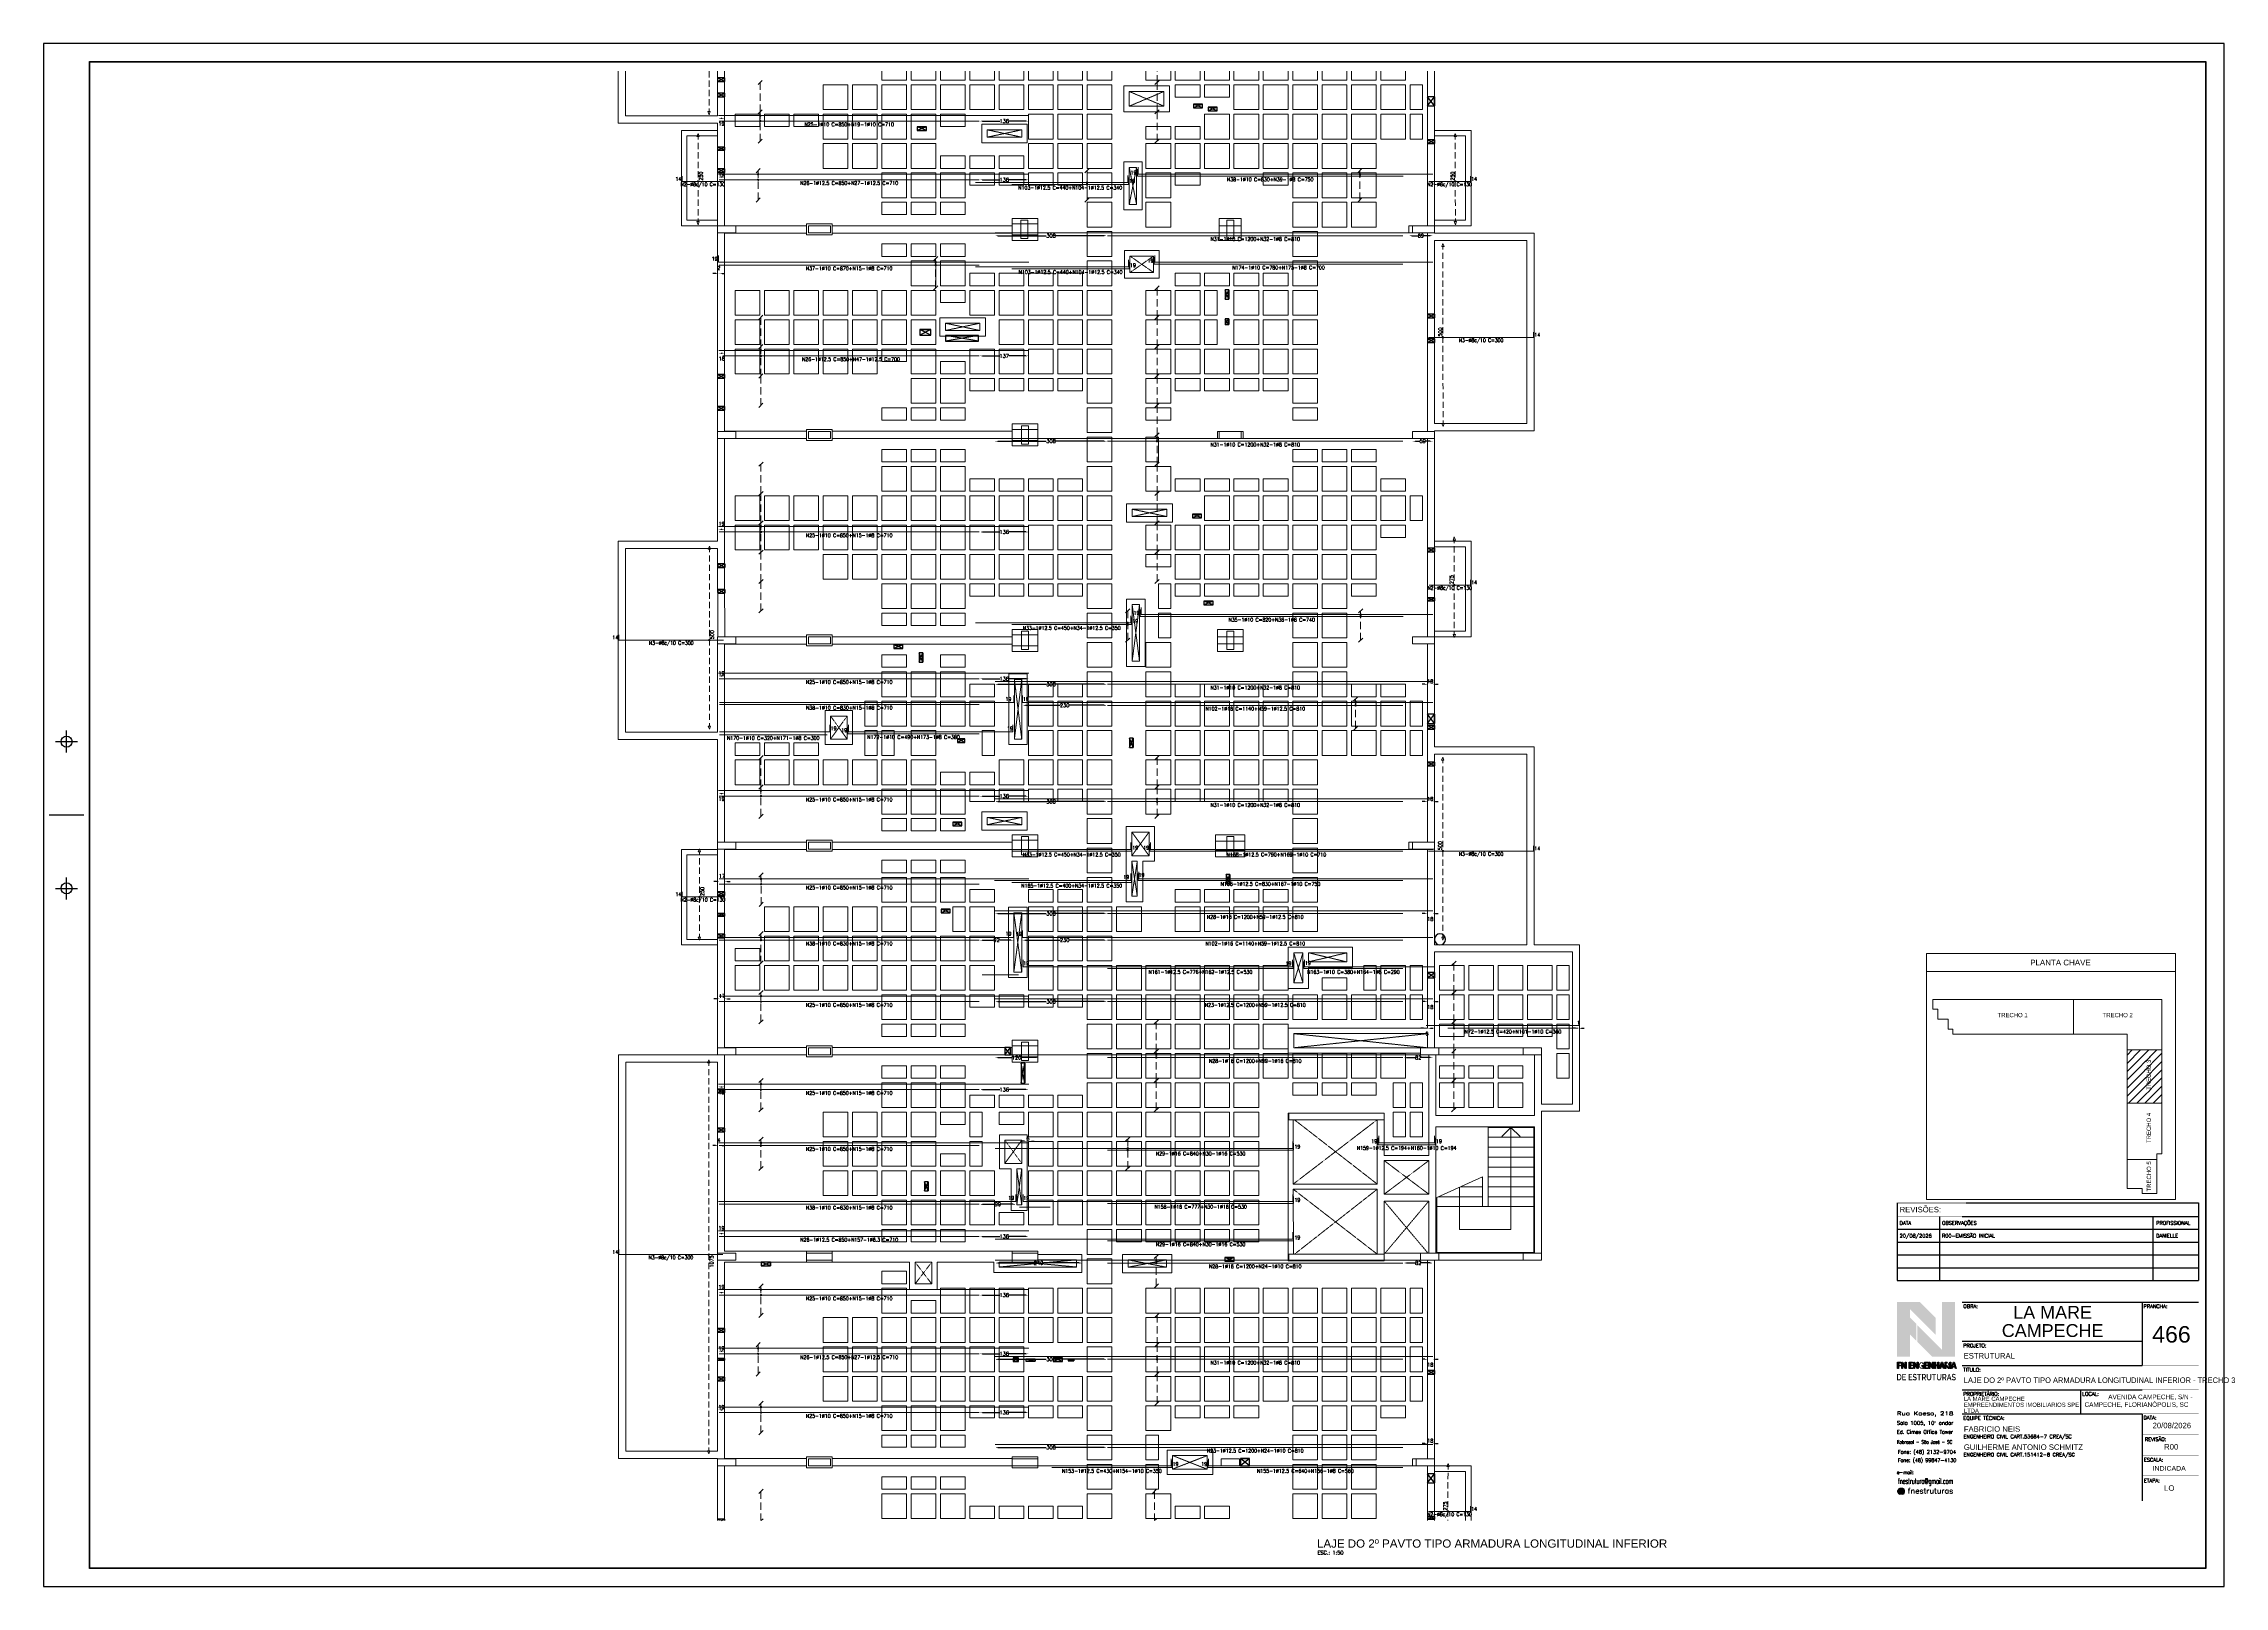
# Paper-space layout 'Trecho 03' of a CAD drawing. Header units: millimetres. Extents: x -405 to 783, y 0 to 841.
# The model-space entities are those that its viewports show. They can reach past a viewport. Long polylines and large blocks are cut down to what shows.
import ezdxf
from ezdxf.enums import TextEntityAlignment as Align

# ---------------------------------------------------------------- set-up
doc = ezdxf.new("R2010")
doc.units = ezdxf.units.MM
doc.linetypes.add('TRAZO_HUECO', pattern=[0.75, 0.5, -0.25])
for name, color, linetype in [('A-COT-01', 9, 'Continuous'), ('A-FOLHA', 7, 'Continuous'), ('A-TXT-FC', 4, 'Continuous'), ('A-TXT-TI', 7, 'Continuous'), ('ALAN-FOLHA', 7, 'Continuous'), ('FURAÇÃO', 8, 'Continuous'), ('SELO', 7, 'Continuous'), ('VPORT', 9, 'Continuous')]:
    doc.layers.add(name, color=color, linetype=linetype)
for name, color, linetype, lineweight in [('Anotações genéricas', 7, 'Continuous', 9), ('ARR_L_I_IG_DIST', 8, 'Continuous', 0), ('ARR_L_I_IG_LINHA', 2, 'Continuous', 0), ('ARR_L_I_IG_MARCA', 2, 'Continuous', 9), ('ARR_L_I_POSICAO', 4, 'Continuous', 9), ('ARR_LONG_INF', 6, 'Continuous', 15), ('ARR_LONG_INF_TXT', 1, 'Continuous', 9), ('consolo', 8, 'Continuous', 0), ('LJ_NERV_RETI', 8, 'Continuous', 9), ('LJ_SIMB_ABER', 8, 'Continuous', 0), ('PA_NUM_ALTUR', 7, 'Continuous', 9), ('PILAR_CONCRETO', 8, 'Continuous', 0), ('PILAR_CONCRETO_APOIADO', 8, 'Continuous', 0), ('VIG_FACES', 8, 'Continuous', 0)]:
    doc.layers.add(name, color=color, linetype=linetype, lineweight=lineweight)
doc.layers.get('VPORT').freeze()
doc.styles.add('CYPETXT_0.3_romans', font='romans.shx', dxfattribs={"height": 0.2})
doc.styles.add('CYPETXT_romans', font='romans.shx', dxfattribs={"height": 0.2})
doc.styles.add('SELO01', font='arial.ttf')
doc.styles.add('SELO03', font='romans.shx', dxfattribs={"height": 5})
doc.styles.add('Sora', font='', dxfattribs={"height": 2})
doc.styles.add('Sora_B_2', font='', dxfattribs={"height": 4})
doc.styles.add('TXT-TB-150', font='romans.shx', dxfattribs={"height": 10})
doc.styles.add('TXT-TI-150', font='arial.ttf', dxfattribs={"height": 22.5})
doc.styles.get('Sora').set_extended_font_data('Sora')
doc.styles.get('Sora_B_2').set_extended_font_data('Sora', bold=True)
doc.dimstyles.new('cype_arrow', dxfattribs={"dimtxt": 0.18, "dimasz": 0.15, "dimexe": 0.075, "dimexo": 0.075, "dimgap": 0, "dimtad": 0, "dimdec": 4, "dimzin": 0, "dimdsep": 46, "dimtxsty": 'CYPETXT_0.3_romans', "dimcen": 0.09, "dimadec": 0, "dimazin": 0, "dimtfac": 1, "dimtdec": 4, "dimtofl": 0, "dimtmove": 2, "dimatfit": 3, "dimfxl": 1, "dimtolj": 1, "dimtzin": 0, "dimarcsym": 0})

# ---------------------------------------------------------------- blocks, each defined once
blk = doc.blocks.new('_LAC_ PLANTA_CHAVE - SETORIZAÇÃO - _LAC_ PLANTA_CHAVE - SETORIZAÇÃO-1020511-LAC_FR_AP_002_SUBSOLOXXB')
at = {"lineweight": 9}
for p, q in [((15.9, 60.4), (15.9, 36)), ((53.5, -12.4), (77.9, -12.4)), ((53.5, -52.1), (74.4, -52.1))]:
    blk.add_line(p, q, dxfattribs=at)
at = {"layer": 'Anotações genéricas'}
for p, q in [((-87.4, 80.1), (-87.4, -80.1)), ((87.4, 80.1), (87.4, -80.1)), ((53.5, 24.9), (77.9, 24.9)), ((-87.4, -80.1), (87.4, -80.1))]:
    blk.add_line(p, q, dxfattribs=at)
blk.add_lwpolyline([(-87.4, 80.1), (87.4, 80.1), (87.4, 92.6), (-87.4, 92.6)], close=True, dxfattribs=at)
blk.add_lwpolyline([(77.9, 60.4), (78, -48.1), (74.4, -48.1), (74.4, -76), (64, -76), (64, -72.5), (53.5, -72.5), (53.5, 36), (-69, 36), (-69, 39.6), (-72.3, 39.6), (-72.3, 46.5), (-79.4, 46.5), (-79.4, 53.5), (-82.9, 53.5), (-82.9, 60.4), (77.9, 60.4)], dxfattribs=at)
at = {"layer": 'Anotações genéricas', "color": 7, "true_color": 0xfefefe, "insert": (-14.6, 88.3), "char_height": 4, "width": 91.473, "attachment_point": 1, "style": 'Sora_B_2'}
blk.add_mtext('{\\fArial|b0|i0|c0|p34;\\C256;PLANTA CHAVE}', dxfattribs=at)
at = {"layer": 'Anotações genéricas', "char_height": 3, "width": 23.51, "attachment_point": 1, "style": 'Sora', "bg_fill": 3, "box_fill_scale": 1.25, "bg_fill_color": 256, "bg_fill_true_color": 13158600, "bg_fill_transparency": 0}
for s, insert in [('\\pxqc;{\\fArial|b0|i0|c0|p34;TRECHO 1}', (-38.7, 50.9)), ('{\\fArial|b0|i0|c0|p34;TRECHO 2}', (36.3, 50.9))]:
    blk.add_mtext(s, dxfattribs=dict(at, insert=insert))
at = {"layer": 'Anotações genéricas', "char_height": 3, "attachment_point": 1, "rotation": 90, "style": 'Sora', "bg_fill": 3, "box_fill_scale": 1.25, "bg_fill_color": 256, "bg_fill_true_color": 13158600, "bg_fill_transparency": 0}
for s, insert, width in [('\\pxqc;{\\fArial|b0|i0|c0|p34;TRECHO 3}', (67.2, -4.3), 23.51), ('\\pxqc;{\\fArial|b0|i0|c0|p34;TRECHO 4}', (67.2, -41.6), 23.51), ('{\\fArial|b0|i0|c0|p34;TRECHO 5}', (67.3, -74.5), 21.043)]:
    blk.add_mtext(s, dxfattribs=dict(at, insert=insert, width=width))
blk = doc.blocks.new('Forma 2PvtoTipo')
at = {"layer": 'consolo', "color": 8}
for points in [[(614.3, 28.71), (612.9, 28.71), (612.9, 27.51), (614.3, 27.51)], [(625.4, 28.71), (624.2, 28.71), (624.2, 27.51), (625.4, 27.51)], [(614.3, 17.51), (612.9, 17.51), (612.9, 16.31), (614.3, 16.31)], [(614.3, 6.31), (612.9, 6.31), (612.9, 5.11), (614.3, 5.11)], [(625.5, 6.31), (624.1, 6.31), (624.1, 5.11), (625.5, 5.11)], [(614.3, -4.89), (612.9, -4.89), (612.9, -6.09), (614.3, -6.09)], [(625.6, -4.89), (624, -4.89), (624, -6.09), (625.6, -6.09)], [(614.3, -16.09), (612.9, -16.09), (612.9, -17.29), (614.3, -17.29)]]:
    blk.add_lwpolyline(points, close=True, dxfattribs=at)
at = {"layer": 'FURAÇÃO', "color": 8}
for points in [[(596.85, 36.17), (597.23, 36.17), (597.23, 36.37), (596.85, 36.37), (596.85, 36.17), (597.23, 36.37), (597.23, 36.17), (596.85, 36.37)], [(596.85, 35.34), (597.23, 35.34), (597.23, 35.54), (596.85, 35.54), (596.85, 35.34), (597.23, 35.54), (597.23, 35.34), (596.85, 35.54)], [(623.29, 34.74), (623.29, 34.94), (622.79, 34.94), (622.79, 34.74), (623.29, 34.74), (622.79, 34.94), (623.29, 34.94), (622.79, 34.74)], [(623.29, 34.74), (623.29, 34.94), (622.79, 34.94), (622.79, 34.74), (623.29, 34.74), (622.79, 34.94), (623.29, 34.94), (622.79, 34.74)], [(624.09, 34.58), (624.09, 34.78), (623.59, 34.78), (623.59, 34.58), (624.09, 34.58), (623.59, 34.78), (624.09, 34.78), (623.59, 34.58)], [(624.09, 34.58), (624.09, 34.78), (623.59, 34.78), (623.59, 34.58), (624.09, 34.58), (623.59, 34.78), (624.09, 34.78), (623.59, 34.58)], [(635.55, 34.84), (635.93, 34.84), (635.93, 35.34), (635.55, 35.34), (635.55, 34.84), (635.93, 35.34), (635.93, 34.84), (635.55, 35.34)], [(608.23, 33.5), (608.23, 33.7), (607.73, 33.7), (607.73, 33.5), (608.23, 33.5), (607.73, 33.7), (608.23, 33.7), (607.73, 33.5)], [(596.85, 32.44), (597.23, 32.44), (597.23, 32.59), (596.85, 32.59), (596.85, 32.44), (597.23, 32.59), (597.23, 32.44), (596.85, 32.59)], [(635.55, 32.79), (635.93, 32.79), (635.93, 32.99), (635.55, 32.99), (635.55, 32.79), (635.93, 32.99), (635.93, 32.79), (635.55, 32.99)], [(596.85, 31.21), (597.23, 31.21), (597.23, 31.41), (596.85, 31.41), (596.85, 31.21), (597.23, 31.41), (597.23, 31.21), (596.85, 31.41)], [(624.52, 24.31), (624.72, 24.31), (624.72, 24.81), (624.52, 24.81), (624.52, 24.31), (624.72, 24.81), (624.72, 24.31), (624.52, 24.81)], [(608.48, 22.35), (608.48, 22.65), (607.88, 22.65), (607.88, 22.35), (608.48, 22.35), (607.88, 22.65), (608.48, 22.65), (607.88, 22.35)], [(624.52, 22.93), (624.72, 22.93), (624.72, 23.23), (624.52, 23.23), (624.52, 22.93), (624.72, 23.23), (624.72, 22.93), (624.52, 23.23)], [(635.55, 23.3), (635.93, 23.3), (635.93, 23.5), (635.55, 23.5), (635.55, 23.3), (635.93, 23.5), (635.93, 23.3), (635.55, 23.5)], [(611.07, 22.02), (611.07, 22.32), (609.27, 22.32), (609.27, 22.02), (611.07, 22.02), (609.27, 22.32), (611.07, 22.32), (609.27, 22.02)], [(635.55, 21.94), (635.93, 21.94), (635.93, 22.14), (635.55, 22.14), (635.55, 21.94), (635.93, 22.14), (635.93, 21.94), (635.55, 22.14)], [(596.85, 20.01), (597.23, 20.01), (597.23, 20.21), (596.85, 20.21), (596.85, 20.01), (597.23, 20.21), (597.23, 20.01), (596.85, 20.21)], [(596.85, 18.25), (597.23, 18.25), (597.23, 18.45), (596.85, 18.45), (596.85, 18.25), (597.23, 18.45), (597.23, 18.25), (596.85, 18.45)], [(623.23, 12.39), (623.23, 12.59), (622.73, 12.59), (622.73, 12.39), (623.23, 12.39), (622.73, 12.59), (623.23, 12.59), (622.73, 12.39)], [(635.55, 10.54), (635.93, 10.54), (635.93, 10.74), (635.55, 10.74), (635.55, 10.54), (635.93, 10.74), (635.93, 10.54), (635.55, 10.74)], [(596.86, 9.68), (597.24, 9.68), (597.24, 9.88), (596.86, 9.88), (596.86, 9.68), (597.24, 9.88), (597.24, 9.68), (596.86, 9.88)], [(596.86, 8.28), (597.24, 8.28), (597.24, 8.48), (596.86, 8.48), (596.86, 8.28), (597.24, 8.48), (597.24, 8.28), (596.86, 8.48)], [(623.86, 7.64), (623.86, 7.84), (623.36, 7.84), (623.36, 7.64), (623.86, 7.64), (623.36, 7.84), (623.86, 7.84), (623.36, 7.64)], [(635.55, 7.87), (635.93, 7.87), (635.93, 8.02), (635.55, 8.02), (635.55, 7.87), (635.93, 8.02), (635.93, 7.87), (635.55, 8.02)], [(606.95, 5.27), (606.95, 5.47), (606.45, 5.47), (606.45, 5.27), (606.95, 5.27), (606.45, 5.47), (606.95, 5.47), (606.45, 5.27)], [(607.83, 4.53), (608.03, 4.53), (608.03, 5.03), (607.83, 5.03), (607.83, 4.53), (608.03, 5.03), (608.03, 4.53), (607.83, 5.03)], [(635.55, 1.18), (635.93, 1.18), (635.93, 1.68), (635.55, 1.68), (635.55, 1.18), (635.93, 1.68), (635.93, 1.18), (635.55, 1.68)], [(610.32, 0.15), (610.32, 0.35), (609.92, 0.35), (609.92, 0.15), (610.32, 0.15), (609.92, 0.35), (610.32, 0.35), (609.92, 0.15)], [(619.3, -0.13), (619.5, -0.13), (619.5, 0.37), (619.3, 0.37), (619.3, -0.13), (619.5, 0.37), (619.5, -0.13), (619.3, 0.37)], [(635.55, 0.86), (635.93, 0.86), (635.93, 1.06), (635.55, 1.06), (635.55, 0.86), (635.93, 1.06), (635.93, 0.86), (635.55, 1.06)], [(635.55, -1.13), (635.93, -1.13), (635.93, -0.93), (635.55, -0.93), (635.55, -1.13), (635.93, -0.93), (635.93, -1.13), (635.55, -0.93)], [(610.17, -4.4), (610.17, -4.2), (609.67, -4.2), (609.67, -4.4), (610.17, -4.4), (609.67, -4.2), (610.17, -4.2), (609.67, -4.4)], [(624.58, -7.56), (624.78, -7.56), (624.78, -7.06), (624.58, -7.06), (624.58, -7.56), (624.78, -7.06), (624.78, -7.56), (624.58, -7.06)], [(596.85, -8.19), (597.23, -8.19), (597.23, -7.99), (596.85, -7.99), (596.85, -8.19), (597.23, -7.99), (597.23, -8.19), (596.85, -7.99)], [(596.85, -9.33), (597.23, -9.33), (597.23, -9.18), (596.85, -9.18), (596.85, -9.33), (597.23, -9.18), (597.23, -9.33), (596.85, -9.18)], [(609.53, -9.15), (609.53, -8.95), (609.03, -8.95), (609.03, -9.15), (609.53, -9.15), (609.03, -8.95), (609.53, -8.95), (609.03, -9.15)], [(596.85, -10.51), (597.23, -10.51), (597.23, -10.31), (596.85, -10.31), (596.85, -10.51), (597.23, -10.31), (597.23, -10.51), (596.85, -10.31)], [(635.55, -12.69), (635.93, -12.69), (635.93, -12.39), (635.55, -12.39), (635.55, -12.69), (635.93, -12.39), (635.93, -12.69), (635.55, -12.39)], [(612.51, -16.89), (612.81, -16.89), (612.81, -16.49), (612.51, -16.49), (612.51, -16.89), (612.81, -16.49), (612.81, -16.89), (612.51, -16.49)], [(613.39, -18.43), (613.59, -18.43), (613.59, -17.33), (613.39, -17.33), (613.39, -18.43), (613.59, -17.33), (613.59, -18.43), (613.39, -17.33)], [(596.85, -18.96), (597.23, -18.96), (597.23, -18.76), (596.85, -18.76), (596.85, -18.96), (597.23, -18.76), (597.23, -18.96), (596.85, -18.76)], [(596.85, -21.08), (597.23, -21.08), (597.23, -20.88), (596.85, -20.88), (596.85, -21.08), (597.23, -20.88), (597.23, -21.08), (596.85, -20.88)], [(608.13, -24.3), (608.33, -24.3), (608.33, -23.8), (608.13, -23.8), (608.13, -24.3), (608.33, -23.8), (608.33, -24.3), (608.13, -23.8)], [(599.23, -28.39), (599.73, -28.39), (599.73, -28.19), (599.23, -28.19), (599.23, -28.39), (599.73, -28.19), (599.73, -28.39), (599.23, -28.19)], [(625.01, -28.14), (625.01, -27.94), (624.51, -27.94), (624.51, -28.14), (625.01, -28.14), (624.51, -27.94), (625.01, -27.94), (624.51, -28.14)], [(596.85, -32), (597.23, -32), (597.23, -31.8), (596.85, -31.8), (596.85, -32), (597.23, -31.8), (597.23, -32), (596.85, -31.8)], [(596.85, -33.53), (597.23, -33.53), (597.23, -33.43), (596.85, -33.43), (596.85, -33.53), (597.23, -33.43), (597.23, -33.53), (596.85, -33.43)], [(596.85, -34.66), (597.23, -34.66), (597.23, -34.46), (596.85, -34.46), (596.85, -34.66), (597.23, -34.46), (597.23, -34.66), (596.85, -34.46)], [(613.26, -33.6), (613.26, -33.4), (612.96, -33.4), (612.96, -33.6), (613.26, -33.6), (612.96, -33.4), (613.26, -33.4), (612.96, -33.6)], [(613.66, -33.58), (614.16, -33.58), (614.16, -33.48), (613.66, -33.48), (613.66, -33.58), (614.16, -33.48), (614.16, -33.58), (613.66, -33.48)], [(615.65, -33.6), (615.65, -33.4), (615.15, -33.4), (615.15, -33.6), (615.65, -33.6), (615.15, -33.4), (615.65, -33.4), (615.15, -33.6)], [(615.97, -33.57), (616.27, -33.57), (616.27, -33.47), (615.97, -33.47), (615.97, -33.57), (616.27, -33.47), (616.27, -33.57), (615.97, -33.47)], [(635.55, -34.29), (635.93, -34.29), (635.93, -34.09), (635.55, -34.09), (635.55, -34.29), (635.93, -34.09), (635.93, -34.29), (635.55, -34.09)], [(625.85, -39.29), (625.85, -38.89), (625.35, -38.89), (625.35, -39.29), (625.85, -39.29), (625.35, -38.89), (625.85, -38.89), (625.35, -39.29)], [(635.55, -40.22), (635.93, -40.22), (635.93, -39.72), (635.55, -39.72), (635.55, -40.22), (635.93, -39.72), (635.93, -40.22), (635.55, -39.72)], [(596.85, -42.39), (597.23, -42.39), (597.23, -42.19), (596.85, -42.19), (596.85, -42.39), (597.23, -42.19), (597.23, -42.39), (596.85, -42.19)], [(635.55, -42.2), (635.93, -42.2), (635.93, -42.05), (635.55, -42.05), (635.55, -42.2), (635.93, -42.05), (635.93, -42.2), (635.55, -42.05)]]:
    blk.add_lwpolyline(points, dxfattribs=at)
for start, end in [(0, 180), (180, 0)]:
    blk.add_arc((636.23, -10.59), 0.3, start, end, dxfattribs=at)
at = {"layer": 'LJ_NERV_RETI', "color": 8}
for points in [[(607.15, 36.24), (607.15, 37.59), (605.8, 37.59), (605.8, 36.24)], [(608.75, 36.24), (608.75, 37.59), (607.4, 37.59), (607.4, 36.24)], [(610.35, 36.24), (610.35, 37.59), (609, 37.59), (609, 36.24)], [(611.95, 36.24), (611.95, 36.92), (610.6, 36.92), (610.6, 36.24)], [(613.55, 36.24), (613.55, 36.92), (612.2, 36.92), (612.2, 36.24)], [(615.15, 36.24), (615.15, 36.92), (613.8, 36.92), (613.8, 36.24)], [(616.75, 36.24), (616.75, 36.92), (615.4, 36.92), (615.4, 36.24)], [(618.35, 36.24), (618.35, 37.59), (617, 37.59), (617, 36.24)], [(621.55, 36.24), (621.55, 37.59), (620.2, 37.59), (620.2, 36.24)], [(623.15, 36.24), (623.15, 36.92), (621.8, 36.92), (621.8, 36.24)], [(624.75, 36.24), (624.75, 36.92), (623.4, 36.92), (623.4, 36.24)], [(626.35, 36.24), (626.35, 36.92), (625, 36.92), (625, 36.24)], [(627.95, 36.24), (627.95, 36.92), (626.6, 36.92), (626.6, 36.24)], [(629.55, 36.24), (629.55, 37.59), (628.2, 37.59), (628.2, 36.24)], [(631.15, 36.24), (631.15, 37.59), (629.8, 37.59), (629.8, 36.24)], [(632.75, 36.24), (632.75, 37.59), (631.4, 37.59), (631.4, 36.24)], [(634.35, 36.24), (634.35, 36.92), (633, 36.92), (633, 36.24)], [(603.95, 34.64), (603.95, 35.99), (602.6, 35.99), (602.6, 34.64)], [(605.55, 34.64), (605.55, 35.99), (604.2, 35.99), (604.2, 34.64)], [(607.15, 34.64), (607.15, 35.99), (605.8, 35.99), (605.8, 34.64)], [(608.75, 34.64), (608.75, 35.99), (607.4, 35.99), (607.4, 34.64)], [(610.35, 34.64), (610.35, 35.99), (609, 35.99), (609, 34.64)], [(611.95, 34.64), (611.95, 35.99), (610.6, 35.99), (610.6, 34.64)], [(613.55, 34.64), (613.55, 35.99), (612.2, 35.99), (612.2, 34.64)], [(615.15, 34.64), (615.15, 35.99), (613.8, 35.99), (613.8, 34.64)], [(616.75, 34.64), (616.75, 35.99), (615.4, 35.99), (615.4, 34.64)], [(618.35, 34.64), (618.35, 35.99), (617, 35.99), (617, 34.64)], [(623.15, 35.32), (623.15, 35.99), (621.8, 35.99), (621.8, 35.32)], [(624.75, 35.32), (624.75, 35.99), (623.4, 35.99), (623.4, 35.32)], [(626.35, 34.64), (626.35, 35.99), (625, 35.99), (625, 34.64)], [(627.95, 34.64), (627.95, 35.99), (626.6, 35.99), (626.6, 34.64)], [(629.55, 34.64), (629.55, 35.99), (628.2, 35.99), (628.2, 34.64)], [(631.15, 34.64), (631.15, 35.99), (629.8, 35.99), (629.8, 34.64)], [(632.75, 34.64), (632.75, 35.99), (631.4, 35.99), (631.4, 34.64)], [(634.35, 34.64), (634.35, 35.99), (633, 35.99), (633, 34.64)], [(635.28, 34.64), (635.28, 35.99), (634.6, 35.99), (634.6, 34.64)], [(599.15, 33.72), (599.15, 34.39), (597.8, 34.39), (597.8, 33.72)], [(600.75, 33.72), (600.75, 34.39), (599.4, 34.39), (599.4, 33.72)], [(602.35, 33.72), (602.35, 34.39), (601, 34.39), (601, 33.72)], [(603.95, 33.04), (603.95, 34.39), (602.6, 34.39), (602.6, 33.04)], [(605.55, 33.04), (605.55, 34.39), (604.2, 34.39), (604.2, 33.04)], [(607.15, 33.04), (607.15, 34.39), (605.8, 34.39), (605.8, 33.04)], [(608.75, 33.04), (608.75, 34.39), (607.4, 34.39), (607.4, 33.04)], [(610.35, 33.72), (610.35, 34.39), (609, 34.39), (609, 33.72)], [(615.15, 33.04), (615.15, 34.39), (613.8, 34.39), (613.8, 33.04)], [(616.75, 33.04), (616.75, 34.39), (615.4, 34.39), (615.4, 33.04)], [(618.35, 33.04), (618.35, 34.39), (617, 34.39), (617, 33.04)], [(621.55, 33.04), (621.55, 33.72), (620.2, 33.72), (620.2, 33.04)], [(623.15, 33.04), (623.15, 33.72), (621.8, 33.72), (621.8, 33.04)], [(624.75, 33.04), (624.75, 34.39), (623.4, 34.39), (623.4, 33.04)], [(626.35, 33.04), (626.35, 34.39), (625, 34.39), (625, 33.04)], [(627.95, 33.04), (627.95, 34.39), (626.6, 34.39), (626.6, 33.04)], [(629.55, 33.04), (629.55, 34.39), (628.2, 34.39), (628.2, 33.04)], [(631.15, 33.04), (631.15, 34.39), (629.8, 34.39), (629.8, 33.04)], [(632.75, 33.04), (632.75, 34.39), (631.4, 34.39), (631.4, 33.04)], [(634.35, 33.04), (634.35, 34.39), (633, 34.39), (633, 33.04)], [(635.28, 33.04), (635.28, 34.39), (634.6, 34.39), (634.6, 33.04)], [(603.95, 31.44), (603.95, 32.79), (602.6, 32.79), (602.6, 31.44)], [(605.55, 31.44), (605.55, 32.79), (604.2, 32.79), (604.2, 31.44)], [(607.15, 31.44), (607.15, 32.79), (605.8, 32.79), (605.8, 31.44)], [(608.75, 31.44), (608.75, 32.79), (607.4, 32.79), (607.4, 31.44)], [(610.35, 31.44), (610.35, 32.12), (609, 32.12), (609, 31.44)], [(611.95, 31.44), (611.95, 32.12), (610.6, 32.12), (610.6, 31.44)], [(613.55, 31.44), (613.55, 32.12), (612.2, 32.12), (612.2, 31.44)], [(615.15, 31.44), (615.15, 32.79), (613.8, 32.79), (613.8, 31.44)], [(616.75, 31.44), (616.75, 32.79), (615.4, 32.79), (615.4, 31.44)], [(618.35, 31.44), (618.35, 32.79), (617, 32.79), (617, 31.44)], [(621.55, 31.44), (621.55, 32.79), (620.2, 32.79), (620.2, 31.44)], [(623.15, 31.44), (623.15, 32.79), (621.8, 32.79), (621.8, 31.44)], [(624.75, 31.44), (624.75, 32.79), (623.4, 32.79), (623.4, 31.44)], [(626.35, 31.44), (626.35, 32.79), (625, 32.79), (625, 31.44)], [(627.95, 31.44), (627.95, 32.79), (626.6, 32.79), (626.6, 31.44)], [(629.55, 31.44), (629.55, 32.79), (628.2, 32.79), (628.2, 31.44)], [(631.15, 31.44), (631.15, 32.79), (629.8, 32.79), (629.8, 31.44)], [(632.75, 31.44), (632.75, 32.79), (631.4, 32.79), (631.4, 31.44)], [(607.15, 29.84), (607.15, 31.19), (605.8, 31.19), (605.8, 29.84)], [(608.75, 29.84), (608.75, 31.19), (607.4, 31.19), (607.4, 29.84)], [(610.35, 29.84), (610.35, 31.19), (609, 31.19), (609, 29.84)], [(611.95, 30.52), (611.95, 31.19), (610.6, 31.19), (610.6, 30.52)], [(613.55, 30.52), (613.55, 31.19), (612.2, 31.19), (612.2, 30.52)], [(615.15, 30.52), (615.15, 31.19), (613.8, 31.19), (613.8, 30.52)], [(616.75, 30.52), (616.75, 31.19), (615.4, 31.19), (615.4, 30.52)], [(618.35, 29.84), (618.35, 31.19), (617, 31.19), (617, 29.84)], [(621.55, 29.84), (621.55, 31.19), (620.2, 31.19), (620.2, 29.84)], [(623.15, 30.52), (623.15, 31.19), (621.8, 31.19), (621.8, 30.52)], [(627.95, 30.52), (627.95, 31.19), (626.6, 31.19), (626.6, 30.52)], [(629.55, 29.84), (629.55, 31.19), (628.2, 31.19), (628.2, 29.84)], [(631.15, 29.84), (631.15, 31.19), (629.8, 31.19), (629.8, 29.84)], [(632.75, 29.84), (632.75, 31.19), (631.4, 31.19), (631.4, 29.84)], [(607.15, 28.92), (607.15, 29.59), (605.8, 29.59), (605.8, 28.92)], [(608.75, 28.92), (608.75, 29.59), (607.4, 29.59), (607.4, 28.92)], [(610.35, 28.92), (610.35, 29.59), (609, 29.59), (609, 28.92)], [(618.35, 28.24), (618.35, 29.59), (617, 29.59), (617, 28.24)], [(621.55, 28.24), (621.55, 29.59), (620.2, 29.59), (620.2, 28.24)], [(629.55, 28.24), (629.55, 29.59), (628.2, 29.59), (628.2, 28.24)], [(631.15, 28.24), (631.15, 29.59), (629.8, 29.59), (629.8, 28.24)], [(632.75, 28.24), (632.75, 29.59), (631.4, 29.59), (631.4, 28.24)], [(618.35, 26.64), (618.35, 27.99), (617, 27.99), (617, 26.64)], [(629.55, 26.64), (629.55, 27.99), (628.2, 27.99), (628.2, 26.64)], [(607.15, 26.64), (607.15, 27.32), (605.8, 27.32), (605.8, 26.64)], [(608.75, 26.64), (608.75, 27.32), (607.4, 27.32), (607.4, 26.64)], [(608.75, 25.04), (608.75, 26.39), (607.4, 26.39), (607.4, 25.04)], [(610.35, 26.64), (610.35, 27.32), (609, 27.32), (609, 26.64)], [(610.35, 25.04), (610.35, 26.39), (609, 26.39), (609, 25.04)], [(618.35, 25.04), (618.35, 26.39), (617, 26.39), (617, 25.04)], [(629.55, 25.04), (629.55, 26.39), (628.2, 26.39), (628.2, 25.04)], [(611.95, 25.04), (611.95, 25.72), (610.6, 25.72), (610.6, 25.04)], [(613.55, 25.04), (613.55, 25.72), (612.2, 25.72), (612.2, 25.04)], [(615.15, 25.04), (615.15, 25.72), (613.8, 25.72), (613.8, 25.04)], [(616.75, 25.04), (616.75, 25.72), (615.4, 25.72), (615.4, 25.04)], [(623.15, 25.04), (623.15, 25.72), (621.8, 25.72), (621.8, 25.04)], [(624.75, 25.04), (624.75, 25.72), (623.4, 25.72), (623.4, 25.04)], [(626.35, 25.04), (626.35, 25.72), (625, 25.72), (625, 25.04)], [(627.95, 25.04), (627.95, 25.72), (626.6, 25.72), (626.6, 25.04)], [(599.15, 23.44), (599.15, 24.79), (597.8, 24.79), (597.8, 23.44)], [(600.75, 23.44), (600.75, 24.79), (599.4, 24.79), (599.4, 23.44)], [(602.35, 23.44), (602.35, 24.79), (601, 24.79), (601, 23.44)], [(603.95, 23.44), (603.95, 24.79), (602.6, 24.79), (602.6, 23.44)], [(605.55, 23.44), (605.55, 24.79), (604.2, 24.79), (604.2, 23.44)], [(607.15, 23.44), (607.15, 24.79), (605.8, 24.79), (605.8, 23.44)], [(608.75, 23.44), (608.75, 24.79), (607.4, 24.79), (607.4, 23.44)], [(610.35, 24.12), (610.35, 24.79), (609, 24.79), (609, 24.12)], [(611.95, 23.44), (611.95, 24.79), (610.6, 24.79), (610.6, 23.44)], [(613.55, 23.44), (613.55, 24.79), (612.2, 24.79), (612.2, 23.44)], [(615.15, 23.44), (615.15, 24.79), (613.8, 24.79), (613.8, 23.44)], [(616.75, 23.44), (616.75, 24.79), (615.4, 24.79), (615.4, 23.44)], [(618.35, 23.44), (618.35, 24.79), (617, 24.79), (617, 23.44)], [(621.55, 23.44), (621.55, 24.79), (620.2, 24.79), (620.2, 23.44)], [(623.15, 23.44), (623.15, 24.79), (621.8, 24.79), (621.8, 23.44)], [(624.08, 23.44), (624.08, 24.79), (623.4, 24.79), (623.4, 23.44)], [(626.35, 23.44), (626.35, 24.79), (625, 24.79), (625, 23.44)], [(627.95, 23.44), (627.95, 24.79), (626.6, 24.79), (626.6, 23.44)], [(629.55, 23.44), (629.55, 24.79), (628.2, 24.79), (628.2, 23.44)], [(599.15, 21.84), (599.15, 23.19), (597.8, 23.19), (597.8, 21.84)], [(600.75, 21.84), (600.75, 23.19), (599.4, 23.19), (599.4, 21.84)], [(602.35, 21.84), (602.35, 23.19), (601, 23.19), (601, 21.84)], [(603.95, 21.84), (603.95, 23.19), (602.6, 23.19), (602.6, 21.84)], [(605.55, 21.84), (605.55, 23.19), (604.2, 23.19), (604.2, 21.84)], [(607.15, 21.84), (607.15, 23.19), (605.8, 23.19), (605.8, 21.84)], [(608.75, 21.84), (608.75, 23.19), (607.4, 23.19), (607.4, 21.84)], [(613.55, 21.84), (613.55, 23.19), (612.2, 23.19), (612.2, 21.84)], [(615.15, 21.84), (615.15, 23.19), (613.8, 23.19), (613.8, 21.84)], [(616.75, 21.84), (616.75, 23.19), (615.4, 23.19), (615.4, 21.84)], [(618.35, 21.84), (618.35, 23.19), (617, 23.19), (617, 21.84)], [(621.55, 21.84), (621.55, 23.19), (620.2, 23.19), (620.2, 21.84)], [(623.15, 21.84), (623.15, 23.19), (621.8, 23.19), (621.8, 21.84)], [(624.08, 21.84), (624.08, 23.19), (623.4, 23.19), (623.4, 21.84)], [(626.35, 21.84), (626.35, 23.19), (625, 23.19), (625, 21.84)], [(627.95, 21.84), (627.95, 23.19), (626.6, 23.19), (626.6, 21.84)], [(629.55, 21.84), (629.55, 23.19), (628.2, 23.19), (628.2, 21.84)], [(599.15, 20.24), (599.15, 21.59), (597.8, 21.59), (597.8, 20.24)], [(600.75, 20.24), (600.75, 21.59), (599.4, 21.59), (599.4, 20.24)], [(602.35, 20.24), (602.35, 21.59), (601, 21.59), (601, 20.24)], [(603.95, 20.24), (603.95, 21.59), (602.6, 21.59), (602.6, 20.24)], [(605.55, 20.24), (605.55, 21.59), (604.2, 21.59), (604.2, 20.24)], [(607.15, 20.92), (607.15, 21.59), (605.8, 21.59), (605.8, 20.92)], [(608.75, 20.24), (608.75, 21.59), (607.4, 21.59), (607.4, 20.24)], [(611.95, 20.24), (611.95, 21.59), (610.6, 21.59), (610.6, 20.24)], [(613.55, 20.24), (613.55, 21.59), (612.2, 21.59), (612.2, 20.24)], [(615.15, 20.24), (615.15, 21.59), (613.8, 21.59), (613.8, 20.24)], [(616.75, 20.24), (616.75, 21.59), (615.4, 21.59), (615.4, 20.24)], [(618.35, 20.24), (618.35, 21.59), (617, 21.59), (617, 20.24)], [(621.55, 20.24), (621.55, 21.59), (620.2, 21.59), (620.2, 20.24)], [(623.15, 20.24), (623.15, 21.59), (621.8, 21.59), (621.8, 20.24)], [(624.75, 20.24), (624.75, 21.59), (623.4, 21.59), (623.4, 20.24)], [(626.35, 20.24), (626.35, 21.59), (625, 21.59), (625, 20.24)], [(627.95, 20.24), (627.95, 21.59), (626.6, 21.59), (626.6, 20.24)], [(629.55, 20.24), (629.55, 21.59), (628.2, 21.59), (628.2, 20.24)], [(610.35, 20.24), (610.35, 20.92), (609, 20.92), (609, 20.24)], [(608.75, 18.64), (608.75, 19.99), (607.4, 19.99), (607.4, 18.64)], [(610.35, 18.64), (610.35, 19.99), (609, 19.99), (609, 18.64)], [(611.95, 19.32), (611.95, 19.99), (610.6, 19.99), (610.6, 19.32)], [(613.55, 19.32), (613.55, 19.99), (612.2, 19.99), (612.2, 19.32)], [(615.15, 19.32), (615.15, 19.99), (613.8, 19.99), (613.8, 19.32)], [(616.75, 19.32), (616.75, 19.99), (615.4, 19.99), (615.4, 19.32)], [(618.35, 18.64), (618.35, 19.99), (617, 19.99), (617, 18.64)], [(621.55, 18.64), (621.55, 19.99), (620.2, 19.99), (620.2, 18.64)], [(623.15, 19.32), (623.15, 19.99), (621.8, 19.99), (621.8, 19.32)], [(624.75, 19.32), (624.75, 19.99), (623.4, 19.99), (623.4, 19.32)], [(626.35, 19.32), (626.35, 19.99), (625, 19.99), (625, 19.32)], [(627.95, 19.32), (627.95, 19.99), (626.6, 19.99), (626.6, 19.32)], [(629.55, 18.64), (629.55, 19.99), (628.2, 19.99), (628.2, 18.64)], [(607.15, 17.72), (607.15, 18.39), (605.8, 18.39), (605.8, 17.72)], [(608.75, 17.72), (608.75, 18.39), (607.4, 18.39), (607.4, 17.72)], [(610.35, 17.72), (610.35, 18.39), (609, 18.39), (609, 17.72)], [(618.35, 17.04), (618.35, 18.39), (617, 18.39), (617, 17.04)], [(621.55, 17.72), (621.55, 18.39), (620.2, 18.39), (620.2, 17.72)], [(629.55, 17.72), (629.55, 18.39), (628.2, 18.39), (628.2, 17.72)], [(618.35, 15.44), (618.35, 16.79), (617, 16.79), (617, 15.44)], [(620.88, 15.44), (620.88, 16.79), (620.2, 16.79), (620.2, 15.44)], [(607.15, 15.44), (607.15, 16.12), (605.8, 16.12), (605.8, 15.44)], [(608.75, 15.44), (608.75, 16.12), (607.4, 16.12), (607.4, 15.44)], [(610.35, 15.44), (610.35, 16.12), (609, 16.12), (609, 15.44)], [(629.55, 15.44), (629.55, 16.12), (628.2, 16.12), (628.2, 15.44)], [(631.15, 15.44), (631.15, 16.12), (629.8, 16.12), (629.8, 15.44)], [(632.75, 15.44), (632.75, 16.12), (631.4, 16.12), (631.4, 15.44)], [(607.15, 13.84), (607.15, 15.19), (605.8, 15.19), (605.8, 13.84)], [(608.75, 13.84), (608.75, 15.19), (607.4, 15.19), (607.4, 13.84)], [(610.35, 13.84), (610.35, 15.19), (609, 15.19), (609, 13.84)], [(611.95, 13.84), (611.95, 14.52), (610.6, 14.52), (610.6, 13.84)], [(613.55, 13.84), (613.55, 14.52), (612.2, 14.52), (612.2, 13.84)], [(615.15, 13.84), (615.15, 14.52), (613.8, 14.52), (613.8, 13.84)], [(616.75, 13.84), (616.75, 14.52), (615.4, 14.52), (615.4, 13.84)], [(618.35, 13.84), (618.35, 15.19), (617, 15.19), (617, 13.84)], [(621.55, 13.84), (621.55, 15.19), (620.2, 15.19), (620.2, 13.84)], [(623.15, 13.84), (623.15, 14.52), (621.8, 14.52), (621.8, 13.84)], [(624.75, 13.84), (624.75, 14.52), (623.4, 14.52), (623.4, 13.84)], [(626.35, 13.84), (626.35, 14.52), (625, 14.52), (625, 13.84)], [(627.95, 13.84), (627.95, 14.52), (626.6, 14.52), (626.6, 13.84)], [(629.55, 13.84), (629.55, 15.19), (628.2, 15.19), (628.2, 13.84)], [(631.15, 13.84), (631.15, 15.19), (629.8, 15.19), (629.8, 13.84)], [(632.75, 13.84), (632.75, 15.19), (631.4, 15.19), (631.4, 13.84)], [(634.35, 13.84), (634.35, 14.52), (633, 14.52), (633, 13.84)], [(599.15, 12.24), (599.15, 13.59), (597.8, 13.59), (597.8, 12.24)], [(600.75, 12.24), (600.75, 13.59), (599.4, 13.59), (599.4, 12.24)], [(602.35, 12.24), (602.35, 13.59), (601, 13.59), (601, 12.24)], [(603.95, 12.24), (603.95, 13.59), (602.6, 13.59), (602.6, 12.24)], [(605.55, 12.24), (605.55, 13.59), (604.2, 13.59), (604.2, 12.24)], [(607.15, 12.24), (607.15, 13.59), (605.8, 13.59), (605.8, 12.24)], [(608.75, 12.24), (608.75, 13.59), (607.4, 13.59), (607.4, 12.24)], [(610.35, 12.24), (610.35, 13.59), (609, 13.59), (609, 12.24)], [(611.95, 12.24), (611.95, 13.59), (610.6, 13.59), (610.6, 12.24)], [(613.55, 12.24), (613.55, 13.59), (612.2, 13.59), (612.2, 12.24)], [(615.15, 12.24), (615.15, 13.59), (613.8, 13.59), (613.8, 12.24)], [(616.75, 12.24), (616.75, 13.59), (615.4, 13.59), (615.4, 12.24)], [(618.35, 12.24), (618.35, 13.59), (617, 13.59), (617, 12.24)], [(624.75, 12.24), (624.75, 13.59), (623.4, 13.59), (623.4, 12.24)], [(626.35, 12.24), (626.35, 13.59), (625, 13.59), (625, 12.24)], [(627.95, 12.24), (627.95, 13.59), (626.6, 13.59), (626.6, 12.24)], [(629.55, 12.24), (629.55, 13.59), (628.2, 13.59), (628.2, 12.24)], [(631.15, 12.24), (631.15, 13.59), (629.8, 13.59), (629.8, 12.24)], [(632.75, 12.24), (632.75, 13.59), (631.4, 13.59), (631.4, 12.24)], [(634.35, 12.24), (634.35, 13.59), (633, 13.59), (633, 12.24)], [(635.28, 12.24), (635.28, 13.59), (634.6, 13.59), (634.6, 12.24)], [(599.15, 10.64), (599.15, 11.99), (597.8, 11.99), (597.8, 10.64)], [(600.75, 10.64), (600.75, 11.99), (599.4, 11.99), (599.4, 10.64)], [(602.35, 10.64), (602.35, 11.99), (601, 11.99), (601, 10.64)], [(603.95, 10.64), (603.95, 11.99), (602.6, 11.99), (602.6, 10.64)], [(605.55, 10.64), (605.55, 11.99), (604.2, 11.99), (604.2, 10.64)], [(607.15, 10.64), (607.15, 11.99), (605.8, 11.99), (605.8, 10.64)], [(608.75, 10.64), (608.75, 11.99), (607.4, 11.99), (607.4, 10.64)], [(610.35, 10.64), (610.35, 11.99), (609, 11.99), (609, 10.64)], [(611.95, 10.64), (611.95, 11.99), (610.6, 11.99), (610.6, 10.64)], [(613.55, 10.64), (613.55, 11.99), (612.2, 11.99), (612.2, 10.64)], [(615.15, 10.64), (615.15, 11.99), (613.8, 11.99), (613.8, 10.64)], [(616.75, 10.64), (616.75, 11.99), (615.4, 11.99), (615.4, 10.64)], [(618.35, 10.64), (618.35, 11.99), (617, 11.99), (617, 10.64)], [(621.55, 10.64), (621.55, 11.99), (620.2, 11.99), (620.2, 10.64)], [(623.15, 10.64), (623.15, 11.99), (621.8, 11.99), (621.8, 10.64)], [(624.75, 10.64), (624.75, 11.99), (623.4, 11.99), (623.4, 10.64)], [(626.35, 10.64), (626.35, 11.99), (625, 11.99), (625, 10.64)], [(627.95, 10.64), (627.95, 11.99), (626.6, 11.99), (626.6, 10.64)], [(629.55, 10.64), (629.55, 11.99), (628.2, 11.99), (628.2, 10.64)], [(631.15, 10.64), (631.15, 11.99), (629.8, 11.99), (629.8, 10.64)], [(632.75, 10.64), (632.75, 11.99), (631.4, 11.99), (631.4, 10.64)], [(634.35, 11.32), (634.35, 11.99), (633, 11.99), (633, 11.32)], [(603.95, 9.04), (603.95, 10.39), (602.6, 10.39), (602.6, 9.04)], [(605.55, 9.04), (605.55, 10.39), (604.2, 10.39), (604.2, 9.04)], [(607.15, 9.04), (607.15, 10.39), (605.8, 10.39), (605.8, 9.04)], [(608.75, 9.04), (608.75, 10.39), (607.4, 10.39), (607.4, 9.04)], [(610.35, 9.04), (610.35, 10.39), (609, 10.39), (609, 9.04)], [(611.95, 9.04), (611.95, 10.39), (610.6, 10.39), (610.6, 9.04)], [(613.55, 9.04), (613.55, 10.39), (612.2, 10.39), (612.2, 9.04)], [(615.15, 9.04), (615.15, 10.39), (613.8, 10.39), (613.8, 9.04)], [(616.75, 9.04), (616.75, 10.39), (615.4, 10.39), (615.4, 9.04)], [(618.35, 9.04), (618.35, 10.39), (617, 10.39), (617, 9.04)], [(621.55, 9.72), (621.55, 10.39), (620.2, 10.39), (620.2, 9.72)], [(623.15, 9.04), (623.15, 10.39), (621.8, 10.39), (621.8, 9.04)], [(624.75, 9.04), (624.75, 10.39), (623.4, 10.39), (623.4, 9.04)], [(626.35, 9.04), (626.35, 10.39), (625, 10.39), (625, 9.04)], [(627.95, 9.04), (627.95, 10.39), (626.6, 10.39), (626.6, 9.04)], [(629.55, 9.04), (629.55, 10.39), (628.2, 10.39), (628.2, 9.04)], [(631.15, 9.04), (631.15, 10.39), (629.8, 10.39), (629.8, 9.04)], [(632.75, 9.04), (632.75, 10.39), (631.4, 10.39), (631.4, 9.04)], [(607.15, 7.44), (607.15, 8.79), (605.8, 8.79), (605.8, 7.44)], [(608.75, 7.44), (608.75, 8.79), (607.4, 8.79), (607.4, 7.44)], [(610.35, 7.44), (610.35, 8.79), (609, 8.79), (609, 7.44)], [(611.95, 8.12), (611.95, 8.79), (610.6, 8.79), (610.6, 8.12)], [(613.55, 8.12), (613.55, 8.79), (612.2, 8.79), (612.2, 8.12)], [(615.15, 8.12), (615.15, 8.79), (613.8, 8.79), (613.8, 8.12)], [(616.75, 8.12), (616.75, 8.79), (615.4, 8.79), (615.4, 8.12)], [(618.35, 7.44), (618.35, 8.79), (617, 8.79), (617, 7.44)], [(621.55, 7.44), (621.55, 8.79), (620.88, 8.79), (620.88, 7.44)], [(623.15, 8.12), (623.15, 8.79), (621.8, 8.79), (621.8, 8.12)], [(624.75, 8.12), (624.75, 8.79), (623.4, 8.79), (623.4, 8.12)], [(626.35, 8.12), (626.35, 8.79), (625, 8.79), (625, 8.12)], [(627.95, 8.12), (627.95, 8.79), (626.6, 8.79), (626.6, 8.12)], [(629.55, 7.44), (629.55, 8.79), (628.2, 8.79), (628.2, 7.44)], [(631.15, 7.44), (631.15, 8.79), (629.8, 8.79), (629.8, 7.44)], [(632.75, 8.12), (632.75, 8.79), (631.4, 8.79), (631.4, 8.12)], [(607.15, 6.52), (607.15, 7.19), (605.8, 7.19), (605.8, 6.52)], [(608.75, 6.52), (608.75, 7.19), (607.4, 7.19), (607.4, 6.52)], [(610.35, 6.52), (610.35, 7.19), (609, 7.19), (609, 6.52)], [(618.35, 5.84), (618.35, 7.19), (617, 7.19), (617, 5.84)], [(621.55, 5.84), (621.55, 7.19), (620.88, 7.19), (620.88, 5.84)], [(629.55, 5.84), (629.55, 7.19), (628.2, 7.19), (628.2, 5.84)], [(631.15, 5.84), (631.15, 7.19), (629.8, 7.19), (629.8, 5.84)], [(607.15, 4.24), (607.15, 4.92), (605.8, 4.92), (605.8, 4.24)], [(610.35, 4.24), (610.35, 4.92), (609, 4.92), (609, 4.24)], [(618.35, 4.24), (618.35, 5.59), (617, 5.59), (617, 4.24)], [(621.55, 4.24), (621.55, 5.59), (620.2, 5.59), (620.2, 4.24)], [(629.55, 4.24), (629.55, 5.59), (628.2, 5.59), (628.2, 4.24)], [(631.15, 4.24), (631.15, 5.59), (629.8, 5.59), (629.8, 4.24)], [(607.15, 2.64), (607.15, 3.99), (605.8, 3.99), (605.8, 2.64)], [(608.75, 2.64), (608.75, 3.99), (607.4, 3.99), (607.4, 2.64)], [(610.35, 2.64), (610.35, 3.99), (609, 3.99), (609, 2.64)], [(618.35, 2.64), (618.35, 3.99), (617, 3.99), (617, 2.64)], [(621.55, 2.64), (621.55, 3.99), (620.2, 3.99), (620.2, 2.64)], [(629.55, 2.64), (629.55, 3.99), (628.2, 3.99), (628.2, 2.64)], [(631.15, 2.64), (631.15, 3.99), (629.8, 3.99), (629.8, 2.64)], [(605.55, 1.04), (605.55, 2.39), (604.88, 2.39), (604.88, 1.04)], [(607.15, 1.04), (607.15, 2.39), (605.8, 2.39), (605.8, 1.04)], [(608.75, 1.04), (608.75, 2.39), (607.4, 2.39), (607.4, 1.04)], [(610.35, 1.04), (610.35, 2.39), (609, 2.39), (609, 1.04)], [(611.95, 2.64), (611.95, 3.32), (610.6, 3.32), (610.6, 2.64)], [(611.95, 1.04), (611.95, 2.39), (610.6, 2.39), (610.6, 1.04)], [(615.15, 2.64), (615.15, 3.32), (613.8, 3.32), (613.8, 2.64)], [(615.15, 1.04), (615.15, 2.39), (613.8, 2.39), (613.8, 1.04)], [(616.75, 2.64), (616.75, 3.32), (615.4, 3.32), (615.4, 2.64)], [(616.75, 1.04), (616.75, 2.39), (615.4, 2.39), (615.4, 1.04)], [(618.35, 1.04), (618.35, 2.39), (617, 2.39), (617, 1.04)], [(621.55, 1.04), (621.55, 2.39), (620.2, 2.39), (620.2, 1.04)], [(623.15, 2.64), (623.15, 3.32), (621.8, 3.32), (621.8, 2.64)], [(623.15, 1.04), (623.15, 2.39), (621.8, 2.39), (621.8, 1.04)], [(624.75, 2.64), (624.75, 3.32), (623.4, 3.32), (623.4, 2.64)], [(624.75, 1.04), (624.75, 2.39), (623.4, 2.39), (623.4, 1.04)], [(626.35, 2.64), (626.35, 3.32), (625, 3.32), (625, 2.64)], [(626.35, 1.04), (626.35, 2.39), (625, 2.39), (625, 1.04)], [(627.95, 2.64), (627.95, 3.32), (626.6, 3.32), (626.6, 2.64)], [(627.95, 1.04), (627.95, 2.39), (626.6, 2.39), (626.6, 1.04)], [(629.55, 1.04), (629.55, 2.39), (628.2, 2.39), (628.2, 1.04)], [(631.15, 1.04), (631.15, 2.39), (629.8, 2.39), (629.8, 1.04)], [(632.75, 2.64), (632.75, 3.32), (631.4, 3.32), (631.4, 2.64)], [(632.75, 1.04), (632.75, 2.39), (631.4, 2.39), (631.4, 1.04)], [(634.35, 2.64), (634.35, 3.32), (633, 3.32), (633, 2.64)], [(634.35, 1.04), (634.35, 2.39), (633, 2.39), (633, 1.04)], [(635.28, 1.04), (635.28, 2.39), (634.6, 2.39), (634.6, 1.04)], [(599.15, -0.56), (599.15, 0.12), (597.8, 0.12), (597.8, -0.56)], [(600.75, -0.56), (600.75, 0.12), (599.4, 0.12), (599.4, -0.56)], [(602.35, -0.56), (602.35, 0.12), (601, 0.12), (601, -0.56)], [(605.55, -0.56), (605.55, 0.79), (604.88, 0.79), (604.88, -0.56)], [(606.48, -0.56), (606.48, 0.79), (605.8, 0.79), (605.8, -0.56)], [(608.75, -0.56), (608.75, 0.79), (607.4, 0.79), (607.4, -0.56)], [(611.95, -0.56), (611.95, 0.79), (611.28, 0.79), (611.28, -0.56)], [(615.15, -0.56), (615.15, 0.79), (613.8, 0.79), (613.8, -0.56)], [(616.75, -0.56), (616.75, 0.79), (615.4, 0.79), (615.4, -0.56)], [(618.35, -0.56), (618.35, 0.79), (617, 0.79), (617, -0.56)], [(621.55, -0.56), (621.55, 0.79), (620.2, 0.79), (620.2, -0.56)], [(623.15, -0.56), (623.15, 0.79), (621.8, 0.79), (621.8, -0.56)], [(624.75, -0.56), (624.75, 0.79), (623.4, 0.79), (623.4, -0.56)], [(626.35, -0.56), (626.35, 0.79), (625, 0.79), (625, -0.56)], [(627.95, -0.56), (627.95, 0.79), (626.6, 0.79), (626.6, -0.56)], [(629.55, -0.56), (629.55, 0.79), (628.2, 0.79), (628.2, -0.56)], [(631.15, -0.56), (631.15, 0.79), (629.8, 0.79), (629.8, -0.56)], [(632.75, -0.56), (632.75, 0.79), (631.4, 0.79), (631.4, -0.56)], [(634.35, -0.56), (634.35, 0.79), (633, 0.79), (633, -0.56)], [(635.28, -0.56), (635.28, 0.79), (634.6, 0.79), (634.6, -0.56)], [(599.15, -2.16), (599.15, -0.81), (597.8, -0.81), (597.8, -2.16)], [(600.75, -2.16), (600.75, -0.81), (599.4, -0.81), (599.4, -2.16)], [(602.35, -2.16), (602.35, -0.81), (601, -0.81), (601, -2.16)], [(603.95, -2.16), (603.95, -0.81), (602.6, -0.81), (602.6, -2.16)], [(605.55, -2.16), (605.55, -0.81), (604.2, -0.81), (604.2, -2.16)], [(607.15, -2.16), (607.15, -0.81), (605.8, -0.81), (605.8, -2.16)], [(608.75, -2.16), (608.75, -0.81), (607.4, -0.81), (607.4, -2.16)], [(613.55, -2.16), (613.55, -0.81), (612.2, -0.81), (612.2, -2.16)], [(615.15, -2.16), (615.15, -0.81), (613.8, -0.81), (613.8, -2.16)], [(616.75, -2.16), (616.75, -0.81), (615.4, -0.81), (615.4, -2.16)], [(618.35, -2.16), (618.35, -0.81), (617, -0.81), (617, -2.16)], [(621.55, -2.16), (621.55, -0.81), (620.2, -0.81), (620.2, -2.16)], [(623.15, -2.16), (623.15, -0.81), (621.8, -0.81), (621.8, -2.16)], [(624.75, -2.16), (624.75, -0.81), (623.4, -0.81), (623.4, -2.16)], [(626.35, -2.16), (626.35, -0.81), (625, -0.81), (625, -2.16)], [(627.95, -2.16), (627.95, -0.81), (626.6, -0.81), (626.6, -2.16)], [(629.55, -2.16), (629.55, -0.81), (628.2, -0.81), (628.2, -2.16)], [(610.35, -2.16), (610.35, -1.48), (609, -1.48), (609, -2.16)], [(611.95, -2.16), (611.95, -1.48), (610.6, -1.48), (610.6, -2.16)], [(607.15, -3.76), (607.15, -2.41), (605.8, -2.41), (605.8, -3.76)], [(608.75, -3.76), (608.75, -2.41), (607.4, -2.41), (607.4, -3.76)], [(610.35, -3.76), (610.35, -2.41), (609, -2.41), (609, -3.76)], [(611.95, -3.08), (611.95, -2.41), (610.6, -2.41), (610.6, -3.08)], [(613.55, -3.08), (613.55, -2.41), (612.2, -2.41), (612.2, -3.08)], [(615.15, -3.08), (615.15, -2.41), (613.8, -2.41), (613.8, -3.08)], [(616.75, -3.08), (616.75, -2.41), (615.4, -2.41), (615.4, -3.08)], [(618.35, -3.76), (618.35, -2.41), (617, -2.41), (617, -3.76)], [(621.55, -3.76), (621.55, -2.41), (620.2, -2.41), (620.2, -3.76)], [(623.15, -3.08), (623.15, -2.41), (621.8, -2.41), (621.8, -3.08)], [(624.75, -3.08), (624.75, -2.41), (623.4, -2.41), (623.4, -3.08)], [(626.35, -3.08), (626.35, -2.41), (625, -2.41), (625, -3.08)], [(627.95, -3.08), (627.95, -2.41), (626.6, -2.41), (626.6, -3.08)], [(629.55, -3.76), (629.55, -2.41), (628.2, -2.41), (628.2, -3.76)], [(607.15, -4.68), (607.15, -4.01), (605.8, -4.01), (605.8, -4.68)], [(608.75, -4.68), (608.75, -4.01), (607.4, -4.01), (607.4, -4.68)], [(610.35, -4.68), (610.35, -4.01), (609, -4.01), (609, -4.68)], [(618.35, -5.36), (618.35, -4.01), (617, -4.01), (617, -5.36)], [(629.55, -5.36), (629.55, -4.01), (628.2, -4.01), (628.2, -5.36)], [(618.35, -6.96), (618.35, -5.61), (617, -5.61), (617, -6.96)], [(629.55, -6.96), (629.55, -5.61), (628.2, -5.61), (628.2, -6.96)], [(607.15, -6.96), (607.15, -6.28), (605.8, -6.28), (605.8, -6.96)], [(608.75, -6.96), (608.75, -6.28), (607.4, -6.28), (607.4, -6.96)], [(610.35, -6.96), (610.35, -6.28), (609, -6.28), (609, -6.96)], [(607.15, -8.56), (607.15, -7.21), (605.8, -7.21), (605.8, -8.56)], [(608.75, -8.56), (608.75, -7.21), (607.4, -7.21), (607.4, -8.56)], [(610.35, -8.56), (610.35, -7.21), (609, -7.21), (609, -8.56)], [(611.95, -8.56), (611.95, -7.88), (610.6, -7.88), (610.6, -8.56)], [(615.15, -8.56), (615.15, -7.88), (613.8, -7.88), (613.8, -8.56)], [(616.75, -8.56), (616.75, -7.88), (615.4, -7.88), (615.4, -8.56)], [(618.35, -8.56), (618.35, -7.21), (617, -7.21), (617, -8.56)], [(623.15, -8.56), (623.15, -7.88), (621.8, -7.88), (621.8, -8.56)], [(624.75, -8.56), (624.75, -7.88), (623.4, -7.88), (623.4, -8.56)], [(626.35, -8.56), (626.35, -7.88), (625, -7.88), (625, -8.56)], [(627.95, -8.56), (627.95, -7.88), (626.6, -7.88), (626.6, -8.56)], [(629.55, -8.56), (629.55, -7.21), (628.2, -7.21), (628.2, -8.56)], [(600.75, -10.16), (600.75, -8.81), (599.4, -8.81), (599.4, -10.16)], [(602.35, -10.16), (602.35, -8.81), (601, -8.81), (601, -10.16)], [(603.95, -10.16), (603.95, -8.81), (602.6, -8.81), (602.6, -10.16)], [(605.55, -10.16), (605.55, -8.81), (604.2, -8.81), (604.2, -10.16)], [(607.15, -10.16), (607.15, -8.81), (605.8, -8.81), (605.8, -10.16)], [(608.75, -10.16), (608.75, -8.81), (607.4, -8.81), (607.4, -10.16)], [(610.35, -10.16), (610.35, -8.81), (609.68, -8.81), (609.68, -10.16)], [(611.95, -10.16), (611.95, -8.81), (610.6, -8.81), (610.6, -10.16)], [(615.15, -10.16), (615.15, -8.81), (613.8, -8.81), (613.8, -10.16)], [(616.75, -10.16), (616.75, -8.81), (615.4, -8.81), (615.4, -10.16)], [(618.35, -10.16), (618.35, -8.81), (617, -8.81), (617, -10.16)], [(619.95, -10.16), (619.95, -8.81), (618.6, -8.81), (618.6, -10.16)], [(623.15, -10.16), (623.15, -8.81), (621.8, -8.81), (621.8, -10.16)], [(624.75, -10.16), (624.75, -8.81), (623.4, -8.81), (623.4, -10.16)], [(626.35, -10.16), (626.35, -8.81), (625, -8.81), (625, -10.16)], [(627.95, -10.16), (627.95, -8.81), (626.6, -8.81), (626.6, -10.16)], [(629.55, -10.16), (629.55, -8.81), (628.2, -8.81), (628.2, -10.16)], [(600.75, -11.76), (600.75, -10.41), (599.4, -10.41), (599.4, -11.76)], [(602.35, -11.76), (602.35, -10.41), (601, -10.41), (601, -11.76)], [(603.95, -11.76), (603.95, -10.41), (602.6, -10.41), (602.6, -11.76)], [(605.55, -11.76), (605.55, -10.41), (604.2, -10.41), (604.2, -11.76)], [(607.15, -11.76), (607.15, -10.41), (605.8, -10.41), (605.8, -11.76)], [(608.75, -11.76), (608.75, -10.41), (607.4, -10.41), (607.4, -11.76)], [(610.35, -11.76), (610.35, -10.41), (609, -10.41), (609, -11.76)], [(611.95, -11.76), (611.95, -10.41), (610.6, -10.41), (610.6, -11.76)], [(615.15, -11.76), (615.15, -10.41), (613.8, -10.41), (613.8, -11.76)], [(616.75, -11.76), (616.75, -10.41), (615.4, -10.41), (615.4, -11.76)], [(618.35, -11.76), (618.35, -10.41), (617, -10.41), (617, -11.76)], [(599.15, -11.76), (599.15, -11.08), (597.8, -11.08), (597.8, -11.76)], [(599.15, -13.36), (599.15, -12.01), (597.8, -12.01), (597.8, -13.36)], [(600.75, -13.36), (600.75, -12.01), (599.4, -12.01), (599.4, -13.36)], [(602.35, -13.36), (602.35, -12.01), (601, -12.01), (601, -13.36)], [(603.95, -13.36), (603.95, -12.01), (602.6, -12.01), (602.6, -13.36)], [(605.55, -13.36), (605.55, -12.01), (604.2, -12.01), (604.2, -13.36)], [(607.15, -13.36), (607.15, -12.01), (605.8, -12.01), (605.8, -13.36)], [(608.75, -13.36), (608.75, -12.01), (607.4, -12.01), (607.4, -13.36)], [(610.35, -13.36), (610.35, -12.01), (609, -12.01), (609, -13.36)], [(611.95, -13.36), (611.95, -12.01), (610.6, -12.01), (610.6, -13.36)], [(615.15, -13.36), (615.15, -12.01), (613.8, -12.01), (613.8, -13.36)], [(616.75, -13.36), (616.75, -12.01), (615.4, -12.01), (615.4, -13.36)], [(618.35, -13.36), (618.35, -12.01), (617, -12.01), (617, -13.36)], [(619.95, -13.36), (619.95, -12.01), (618.6, -12.01), (618.6, -13.36)], [(621.55, -13.36), (621.55, -12.01), (620.2, -12.01), (620.2, -13.36)], [(623.15, -13.36), (623.15, -12.01), (621.8, -12.01), (621.8, -13.36)], [(624.75, -13.36), (624.75, -12.01), (623.4, -12.01), (623.4, -13.36)], [(626.35, -13.36), (626.35, -12.01), (625, -12.01), (625, -13.36)], [(627.95, -13.36), (627.95, -12.01), (626.6, -12.01), (626.6, -13.36)], [(631.15, -13.36), (631.15, -12.68), (629.8, -12.68), (629.8, -13.36)], [(632.75, -13.36), (632.75, -12.01), (632.08, -12.01), (632.08, -13.36)], [(634.35, -13.36), (634.35, -12.01), (633, -12.01), (633, -13.36)], [(635.28, -13.36), (635.28, -12.01), (634.6, -12.01), (634.6, -13.36)], [(637.55, -13.36), (637.55, -12.01), (636.2, -12.01), (636.2, -13.36)], [(639.15, -13.36), (639.15, -12.01), (637.8, -12.01), (637.8, -13.36)], [(640.75, -13.36), (640.75, -12.01), (639.4, -12.01), (639.4, -13.36)], [(642.35, -13.36), (642.35, -12.01), (641, -12.01), (641, -13.36)], [(643.28, -13.36), (643.28, -12.01), (642.6, -12.01), (642.6, -13.36)], [(607.15, -14.96), (607.15, -13.61), (605.8, -13.61), (605.8, -14.96)], [(608.75, -14.96), (608.75, -13.61), (607.4, -13.61), (607.4, -14.96)], [(610.35, -14.96), (610.35, -13.61), (609, -13.61), (609, -14.96)], [(611.95, -14.28), (611.95, -13.61), (610.6, -13.61), (610.6, -14.28)], [(613.55, -14.28), (613.55, -13.61), (612.2, -13.61), (612.2, -14.28)], [(615.15, -14.28), (615.15, -13.61), (613.8, -13.61), (613.8, -14.28)], [(616.75, -14.28), (616.75, -13.61), (615.4, -13.61), (615.4, -14.28)], [(618.35, -14.96), (618.35, -13.61), (617, -13.61), (617, -14.96)], [(619.95, -14.96), (619.95, -13.61), (618.6, -13.61), (618.6, -14.96)], [(621.55, -14.96), (621.55, -13.61), (620.2, -13.61), (620.2, -14.96)], [(623.15, -14.96), (623.15, -13.61), (621.8, -13.61), (621.8, -14.96)], [(624.75, -14.96), (624.75, -13.61), (623.4, -13.61), (623.4, -14.96)], [(626.35, -14.96), (626.35, -13.61), (625, -13.61), (625, -14.96)], [(627.95, -14.96), (627.95, -13.61), (626.6, -13.61), (626.6, -14.96)], [(629.55, -14.96), (629.55, -13.61), (628.2, -13.61), (628.2, -14.96)], [(631.15, -14.96), (631.15, -13.61), (629.8, -13.61), (629.8, -14.96)], [(632.75, -14.96), (632.75, -13.61), (631.4, -13.61), (631.4, -14.96)], [(634.35, -14.96), (634.35, -13.61), (633, -13.61), (633, -14.96)], [(635.28, -14.96), (635.28, -13.61), (634.6, -13.61), (634.6, -14.96)], [(637.55, -14.96), (637.55, -13.61), (636.2, -13.61), (636.2, -14.96)], [(639.15, -14.96), (639.15, -13.61), (637.8, -13.61), (637.8, -14.96)], [(640.75, -14.96), (640.75, -13.61), (639.4, -13.61), (639.4, -14.96)], [(642.35, -14.96), (642.35, -13.61), (641, -13.61), (641, -14.96)], [(643.28, -14.96), (643.28, -13.61), (642.6, -13.61), (642.6, -14.96)], [(607.15, -15.88), (607.15, -15.21), (605.8, -15.21), (605.8, -15.88)], [(608.75, -15.88), (608.75, -15.21), (607.4, -15.21), (607.4, -15.88)], [(610.35, -15.88), (610.35, -15.21), (609, -15.21), (609, -15.88)], [(618.35, -16.56), (618.35, -15.21), (617, -15.21), (617, -16.56)], [(619.95, -16.56), (619.95, -15.21), (618.6, -15.21), (618.6, -16.56)], [(621.55, -16.56), (621.55, -15.21), (620.2, -15.21), (620.2, -16.56)], [(623.15, -16.56), (623.15, -15.21), (621.8, -15.21), (621.8, -16.56)], [(624.75, -16.56), (624.75, -15.21), (623.4, -15.21), (623.4, -16.56)], [(626.35, -16.56), (626.35, -15.21), (625, -15.21), (625, -16.56)], [(627.95, -16.56), (627.95, -15.21), (626.6, -15.21), (626.6, -16.56)], [(637.55, -15.88), (637.55, -15.21), (636.2, -15.21), (636.2, -15.88)], [(639.15, -15.88), (639.15, -15.21), (637.8, -15.21), (637.8, -15.88)], [(640.75, -15.88), (640.75, -15.21), (639.4, -15.21), (639.4, -15.88)], [(642.35, -15.88), (642.35, -15.21), (641, -15.21), (641, -15.88)], [(643.28, -16.56), (643.28, -15.21), (642.6, -15.21), (642.6, -16.56)], [(607.15, -18.16), (607.15, -17.48), (605.8, -17.48), (605.8, -18.16)], [(608.75, -18.16), (608.75, -17.48), (607.4, -17.48), (607.4, -18.16)], [(610.35, -18.16), (610.35, -17.48), (609, -17.48), (609, -18.16)], [(618.35, -18.16), (618.35, -16.81), (617, -16.81), (617, -18.16)], [(619.95, -18.16), (619.95, -16.81), (618.6, -16.81), (618.6, -18.16)], [(621.55, -18.16), (621.55, -16.81), (620.2, -16.81), (620.2, -18.16)], [(623.15, -18.16), (623.15, -16.81), (621.8, -16.81), (621.8, -18.16)], [(624.75, -18.16), (624.75, -16.81), (623.4, -16.81), (623.4, -18.16)], [(626.35, -18.16), (626.35, -16.81), (625, -16.81), (625, -18.16)], [(627.95, -18.16), (627.95, -16.81), (626.6, -16.81), (626.6, -18.16)], [(629.55, -18.16), (629.55, -16.81), (628.2, -16.81), (628.2, -18.16)], [(631.15, -18.16), (631.15, -16.81), (629.8, -16.81), (629.8, -18.16)], [(632.75, -18.16), (632.75, -16.81), (631.4, -16.81), (631.4, -18.16)], [(634.35, -18.16), (634.35, -16.81), (633, -16.81), (633, -18.16)], [(637.55, -18.16), (637.55, -17.48), (636.2, -17.48), (636.2, -18.16)], [(639.15, -18.16), (639.15, -17.48), (637.8, -17.48), (637.8, -18.16)], [(640.75, -18.16), (640.75, -17.48), (639.4, -17.48), (639.4, -18.16)], [(643.28, -18.16), (643.28, -16.81), (642.6, -16.81), (642.6, -18.16)], [(607.15, -19.76), (607.15, -18.41), (605.8, -18.41), (605.8, -19.76)], [(608.75, -19.76), (608.75, -18.41), (607.4, -18.41), (607.4, -19.76)], [(610.35, -19.76), (610.35, -18.41), (609, -18.41), (609, -19.76)], [(618.35, -19.76), (618.35, -18.41), (617, -18.41), (617, -19.76)], [(619.95, -19.76), (619.95, -18.41), (618.6, -18.41), (618.6, -19.76)], [(621.55, -19.76), (621.55, -18.41), (620.2, -18.41), (620.2, -19.76)], [(623.15, -19.76), (623.15, -18.41), (621.8, -18.41), (621.8, -19.76)], [(624.75, -19.76), (624.75, -18.41), (623.4, -18.41), (623.4, -19.76)], [(626.35, -19.76), (626.35, -18.41), (625, -18.41), (625, -19.76)], [(629.55, -19.08), (629.55, -18.41), (628.2, -18.41), (628.2, -19.08)], [(631.15, -19.08), (631.15, -18.41), (629.8, -18.41), (629.8, -19.08)], [(632.75, -19.08), (632.75, -18.41), (631.4, -18.41), (631.4, -19.08)], [(634.35, -19.76), (634.35, -18.41), (633.68, -18.41), (633.68, -19.76)], [(635.28, -19.76), (635.28, -18.41), (634.6, -18.41), (634.6, -19.76)], [(637.55, -19.76), (637.55, -18.41), (636.2, -18.41), (636.2, -19.76)], [(639.15, -19.76), (639.15, -18.41), (637.8, -18.41), (637.8, -19.76)], [(640.75, -19.76), (640.75, -18.41), (639.4, -18.41), (639.4, -19.76)], [(603.95, -21.36), (603.95, -20.01), (602.6, -20.01), (602.6, -21.36)], [(605.55, -21.36), (605.55, -20.01), (604.2, -20.01), (604.2, -21.36)], [(607.15, -21.36), (607.15, -20.01), (605.8, -20.01), (605.8, -21.36)], [(608.75, -21.36), (608.75, -20.01), (607.4, -20.01), (607.4, -21.36)], [(610.35, -20.68), (610.35, -20.01), (609, -20.01), (609, -20.68)], [(611.95, -19.76), (611.95, -19.08), (610.6, -19.08), (610.6, -19.76)], [(611.28, -21.36), (611.28, -20.01), (610.6, -20.01), (610.6, -21.36)], [(613.55, -19.76), (613.55, -19.08), (612.2, -19.08), (612.2, -19.76)], [(613.55, -20.68), (613.55, -20.01), (612.2, -20.01), (612.2, -20.68)], [(615.15, -19.76), (615.15, -19.08), (613.8, -19.08), (613.8, -19.76)], [(615.15, -21.36), (615.15, -20.01), (613.8, -20.01), (613.8, -21.36)], [(616.75, -19.76), (616.75, -19.08), (615.4, -19.08), (615.4, -19.76)], [(616.75, -21.36), (616.75, -20.01), (615.4, -20.01), (615.4, -21.36)], [(618.35, -21.36), (618.35, -20.01), (617, -20.01), (617, -21.36)], [(619.95, -21.36), (619.95, -20.01), (618.6, -20.01), (618.6, -21.36)], [(621.55, -21.36), (621.55, -20.01), (620.2, -20.01), (620.2, -21.36)], [(623.15, -21.36), (623.15, -20.01), (621.8, -20.01), (621.8, -21.36)], [(624.75, -21.36), (624.75, -20.01), (623.4, -20.01), (623.4, -21.36)], [(626.35, -21.36), (626.35, -20.01), (625, -20.01), (625, -21.36)], [(634.35, -21.36), (634.35, -20.01), (633.68, -20.01), (633.68, -21.36)], [(635.28, -21.36), (635.28, -20.01), (634.6, -20.01), (634.6, -21.36)], [(603.95, -22.96), (603.95, -21.61), (602.6, -21.61), (602.6, -22.96)], [(605.55, -22.96), (605.55, -21.61), (604.2, -21.61), (604.2, -22.96)], [(607.15, -22.96), (607.15, -21.61), (605.8, -21.61), (605.8, -22.96)], [(608.75, -22.96), (608.75, -21.61), (607.4, -21.61), (607.4, -22.96)], [(610.35, -22.96), (610.35, -22.28), (609, -22.28), (609, -22.96)], [(611.28, -22.96), (611.28, -21.61), (610.6, -21.61), (610.6, -22.96)], [(615.15, -22.96), (615.15, -21.61), (613.8, -21.61), (613.8, -22.96)], [(616.75, -22.96), (616.75, -21.61), (615.4, -21.61), (615.4, -22.96)], [(618.35, -22.96), (618.35, -21.61), (617, -21.61), (617, -22.96)], [(619.95, -22.96), (619.95, -21.61), (618.6, -21.61), (618.6, -22.96)], [(621.55, -22.96), (621.55, -21.61), (620.2, -21.61), (620.2, -22.96)], [(623.15, -22.96), (623.15, -21.61), (621.8, -21.61), (621.8, -22.96)], [(624.75, -22.96), (624.75, -21.61), (623.4, -21.61), (623.4, -22.96)], [(626.35, -22.96), (626.35, -21.61), (625, -21.61), (625, -22.96)], [(603.95, -24.56), (603.95, -23.21), (602.6, -23.21), (602.6, -24.56)], [(605.55, -24.56), (605.55, -23.21), (604.2, -23.21), (604.2, -24.56)], [(607.15, -24.56), (607.15, -23.21), (605.8, -23.21), (605.8, -24.56)], [(608.75, -24.56), (608.75, -23.21), (607.4, -23.21), (607.4, -24.56)], [(610.35, -24.56), (610.35, -23.21), (609, -23.21), (609, -24.56)], [(611.95, -24.56), (611.95, -23.21), (610.6, -23.21), (610.6, -24.56)], [(615.15, -24.56), (615.15, -23.21), (613.8, -23.21), (613.8, -24.56)], [(616.75, -24.56), (616.75, -23.21), (615.4, -23.21), (615.4, -24.56)], [(618.35, -24.56), (618.35, -23.21), (617, -23.21), (617, -24.56)], [(619.95, -24.56), (619.95, -23.21), (618.6, -23.21), (618.6, -24.56)], [(621.55, -24.56), (621.55, -23.21), (620.2, -23.21), (620.2, -24.56)], [(623.15, -24.56), (623.15, -23.21), (621.8, -23.21), (621.8, -24.56)], [(624.75, -24.56), (624.75, -23.21), (623.4, -23.21), (623.4, -24.56)], [(626.35, -24.56), (626.35, -23.21), (625, -23.21), (625, -24.56)], [(607.15, -26.16), (607.15, -24.81), (605.8, -24.81), (605.8, -26.16)], [(608.75, -26.16), (608.75, -24.81), (607.4, -24.81), (607.4, -26.16)], [(610.35, -26.16), (610.35, -24.81), (609, -24.81), (609, -26.16)], [(611.95, -26.16), (611.95, -24.81), (610.6, -24.81), (610.6, -26.16)], [(615.15, -26.16), (615.15, -24.81), (613.8, -24.81), (613.8, -26.16)], [(616.75, -26.16), (616.75, -24.81), (615.4, -24.81), (615.4, -26.16)], [(618.35, -26.16), (618.35, -24.81), (617, -24.81), (617, -26.16)], [(619.95, -26.16), (619.95, -24.81), (618.6, -24.81), (618.6, -26.16)], [(621.55, -26.16), (621.55, -24.81), (620.2, -24.81), (620.2, -26.16)], [(623.15, -26.16), (623.15, -24.81), (621.8, -24.81), (621.8, -26.16)], [(624.75, -26.16), (624.75, -24.81), (623.4, -24.81), (623.4, -26.16)], [(626.35, -26.16), (626.35, -24.81), (625, -24.81), (625, -26.16)], [(613.55, -26.16), (613.55, -25.48), (612.2, -25.48), (612.2, -26.16)], [(607.15, -27.08), (607.15, -26.41), (605.8, -26.41), (605.8, -27.08)], [(608.75, -27.08), (608.75, -26.41), (607.4, -26.41), (607.4, -27.08)], [(610.35, -27.08), (610.35, -26.41), (609, -26.41), (609, -27.08)], [(618.35, -27.76), (618.35, -26.41), (617, -26.41), (617, -27.76)], [(619.95, -27.08), (619.95, -26.41), (618.6, -26.41), (618.6, -27.08)], [(621.55, -27.08), (621.55, -26.41), (620.2, -26.41), (620.2, -27.08)], [(623.15, -27.08), (623.15, -26.41), (621.8, -26.41), (621.8, -27.08)], [(624.75, -27.08), (624.75, -26.41), (623.4, -26.41), (623.4, -27.08)], [(626.35, -27.08), (626.35, -26.41), (625, -26.41), (625, -27.08)], [(618.35, -29.36), (618.35, -28.01), (617, -28.01), (617, -29.36)], [(607.15, -29.36), (607.15, -28.68), (605.8, -28.68), (605.8, -29.36)], [(607.15, -30.96), (607.15, -29.61), (605.8, -29.61), (605.8, -30.96)], [(610.35, -30.96), (610.35, -29.61), (609, -29.61), (609, -30.96)], [(611.95, -30.96), (611.95, -29.61), (610.6, -29.61), (610.6, -30.96)], [(613.55, -30.96), (613.55, -29.61), (612.2, -29.61), (612.2, -30.96)], [(615.15, -30.96), (615.15, -29.61), (613.8, -29.61), (613.8, -30.96)], [(616.75, -30.96), (616.75, -29.61), (615.4, -29.61), (615.4, -30.96)], [(618.35, -30.96), (618.35, -29.61), (617, -29.61), (617, -30.96)], [(621.55, -30.96), (621.55, -29.61), (620.2, -29.61), (620.2, -30.96)], [(623.15, -30.96), (623.15, -29.61), (621.8, -29.61), (621.8, -30.96)], [(624.75, -30.96), (624.75, -29.61), (623.4, -29.61), (623.4, -30.96)], [(626.35, -30.96), (626.35, -29.61), (625, -29.61), (625, -30.96)], [(627.95, -30.96), (627.95, -29.61), (626.6, -29.61), (626.6, -30.96)], [(629.55, -30.96), (629.55, -29.61), (628.2, -29.61), (628.2, -30.96)], [(631.15, -30.96), (631.15, -29.61), (629.8, -29.61), (629.8, -30.96)], [(632.75, -30.96), (632.75, -29.61), (631.4, -29.61), (631.4, -30.96)], [(634.35, -30.96), (634.35, -29.61), (633, -29.61), (633, -30.96)], [(635.28, -30.96), (635.28, -29.61), (634.6, -29.61), (634.6, -30.96)], [(608.75, -30.96), (608.75, -30.28), (607.4, -30.28), (607.4, -30.96)], [(603.95, -32.56), (603.95, -31.21), (602.6, -31.21), (602.6, -32.56)], [(605.55, -32.56), (605.55, -31.21), (604.2, -31.21), (604.2, -32.56)], [(607.15, -32.56), (607.15, -31.21), (605.8, -31.21), (605.8, -32.56)], [(608.75, -32.56), (608.75, -31.21), (607.4, -31.21), (607.4, -32.56)], [(610.35, -32.56), (610.35, -31.21), (609, -31.21), (609, -32.56)], [(611.95, -32.56), (611.95, -31.21), (610.6, -31.21), (610.6, -32.56)], [(613.55, -32.56), (613.55, -31.21), (612.2, -31.21), (612.2, -32.56)], [(615.15, -32.56), (615.15, -31.21), (613.8, -31.21), (613.8, -32.56)], [(616.75, -32.56), (616.75, -31.21), (615.4, -31.21), (615.4, -32.56)], [(618.35, -32.56), (618.35, -31.21), (617, -31.21), (617, -32.56)], [(621.55, -32.56), (621.55, -31.21), (620.2, -31.21), (620.2, -32.56)], [(623.15, -32.56), (623.15, -31.21), (621.8, -31.21), (621.8, -32.56)], [(624.75, -32.56), (624.75, -31.21), (623.4, -31.21), (623.4, -32.56)], [(626.35, -32.56), (626.35, -31.21), (625, -31.21), (625, -32.56)], [(627.95, -32.56), (627.95, -31.21), (626.6, -31.21), (626.6, -32.56)], [(629.55, -32.56), (629.55, -31.21), (628.2, -31.21), (628.2, -32.56)], [(631.15, -32.56), (631.15, -31.21), (629.8, -31.21), (629.8, -32.56)], [(632.75, -32.56), (632.75, -31.21), (631.4, -31.21), (631.4, -32.56)], [(634.35, -32.56), (634.35, -31.21), (633, -31.21), (633, -32.56)], [(635.28, -32.56), (635.28, -31.21), (634.6, -31.21), (634.6, -32.56)], [(603.95, -34.16), (603.95, -32.81), (602.6, -32.81), (602.6, -34.16)], [(605.55, -34.16), (605.55, -32.81), (604.2, -32.81), (604.2, -34.16)], [(607.15, -34.16), (607.15, -32.81), (605.8, -32.81), (605.8, -34.16)], [(608.75, -34.16), (608.75, -32.81), (607.4, -32.81), (607.4, -34.16)], [(610.35, -34.16), (610.35, -32.81), (609, -32.81), (609, -34.16)], [(611.95, -34.16), (611.95, -32.81), (610.6, -32.81), (610.6, -34.16)], [(613.55, -34.16), (613.55, -32.81), (612.2, -32.81), (612.2, -34.16)], [(618.35, -34.16), (618.35, -32.81), (617, -32.81), (617, -34.16)], [(621.55, -34.16), (621.55, -32.81), (620.2, -32.81), (620.2, -34.16)], [(623.15, -34.16), (623.15, -32.81), (621.8, -32.81), (621.8, -34.16)], [(624.75, -34.16), (624.75, -32.81), (623.4, -32.81), (623.4, -34.16)], [(626.35, -34.16), (626.35, -32.81), (625, -32.81), (625, -34.16)], [(627.95, -34.16), (627.95, -32.81), (626.6, -32.81), (626.6, -34.16)], [(629.55, -34.16), (629.55, -32.81), (628.2, -32.81), (628.2, -34.16)], [(631.15, -34.16), (631.15, -32.81), (629.8, -32.81), (629.8, -34.16)], [(632.75, -34.16), (632.75, -32.81), (631.4, -32.81), (631.4, -34.16)], [(634.35, -34.16), (634.35, -32.81), (633, -32.81), (633, -34.16)], [(634.6, -32.81), (634.6, -34.16), (635.28, -34.16), (635.28, -32.81)], [(603.95, -35.76), (603.95, -34.41), (602.6, -34.41), (602.6, -35.76)], [(605.55, -35.76), (605.55, -34.41), (604.2, -34.41), (604.2, -35.76)], [(607.15, -35.76), (607.15, -34.41), (605.8, -34.41), (605.8, -35.76)], [(608.75, -35.76), (608.75, -34.41), (607.4, -34.41), (607.4, -35.76)], [(610.35, -35.76), (610.35, -34.41), (609, -34.41), (609, -35.76)], [(611.95, -35.76), (611.95, -34.41), (610.6, -34.41), (610.6, -35.76)], [(613.55, -35.76), (613.55, -34.41), (612.2, -34.41), (612.2, -35.76)], [(615.15, -35.76), (615.15, -34.41), (613.8, -34.41), (613.8, -35.76)], [(616.75, -35.76), (616.75, -34.41), (615.4, -34.41), (615.4, -35.76)], [(618.35, -35.76), (618.35, -34.41), (617, -34.41), (617, -35.76)], [(621.55, -35.76), (621.55, -34.41), (620.2, -34.41), (620.2, -35.76)], [(623.15, -35.76), (623.15, -34.41), (621.8, -34.41), (621.8, -35.76)], [(624.75, -35.76), (624.75, -34.41), (623.4, -34.41), (623.4, -35.76)], [(626.35, -35.76), (626.35, -34.41), (625, -34.41), (625, -35.76)], [(627.95, -35.76), (627.95, -34.41), (626.6, -34.41), (626.6, -35.76)], [(629.55, -35.76), (629.55, -34.41), (628.2, -34.41), (628.2, -35.76)], [(631.15, -35.76), (631.15, -34.41), (629.8, -34.41), (629.8, -35.76)], [(632.75, -35.76), (632.75, -34.41), (631.4, -34.41), (631.4, -35.76)], [(634.35, -35.76), (634.35, -34.41), (633, -34.41), (633, -35.76)], [(635.28, -35.76), (635.28, -34.41), (634.6, -34.41), (634.6, -35.76)], [(607.15, -37.36), (607.15, -36.01), (605.8, -36.01), (605.8, -37.36)], [(608.75, -37.36), (608.75, -36.01), (607.4, -36.01), (607.4, -37.36)], [(610.35, -37.36), (610.35, -36.01), (609, -36.01), (609, -37.36)], [(611.95, -36.68), (611.95, -36.01), (610.6, -36.01), (610.6, -36.68)], [(613.55, -36.68), (613.55, -36.01), (612.2, -36.01), (612.2, -36.68)], [(615.15, -36.68), (615.15, -36.01), (613.8, -36.01), (613.8, -36.68)], [(616.75, -36.68), (616.75, -36.01), (615.4, -36.01), (615.4, -36.68)], [(618.35, -37.36), (618.35, -36.01), (617, -36.01), (617, -37.36)], [(621.55, -37.36), (621.55, -36.01), (620.2, -36.01), (620.2, -37.36)], [(623.15, -36.68), (623.15, -36.01), (621.8, -36.01), (621.8, -36.68)], [(624.75, -36.68), (624.75, -36.01), (623.4, -36.01), (623.4, -36.68)], [(626.35, -36.68), (626.35, -36.01), (625, -36.01), (625, -36.68)], [(629.55, -37.36), (629.55, -36.01), (628.2, -36.01), (628.2, -37.36)], [(631.15, -37.36), (631.15, -36.01), (629.8, -36.01), (629.8, -37.36)], [(632.75, -37.36), (632.75, -36.01), (631.4, -36.01), (631.4, -37.36)], [(634.35, -36.68), (634.35, -36.01), (633, -36.01), (633, -36.68)], [(607.15, -38.28), (607.15, -37.61), (605.8, -37.61), (605.8, -38.28)], [(608.75, -38.28), (608.75, -37.61), (607.4, -37.61), (607.4, -38.28)], [(610.35, -38.28), (610.35, -37.61), (609, -37.61), (609, -38.28)], [(618.35, -38.96), (618.35, -37.61), (617, -37.61), (617, -38.96)], [(620.88, -38.96), (620.88, -37.61), (620.2, -37.61), (620.2, -38.96)], [(629.55, -38.96), (629.55, -37.61), (628.2, -37.61), (628.2, -38.96)], [(631.15, -38.96), (631.15, -37.61), (629.8, -37.61), (629.8, -38.96)], [(632.75, -38.96), (632.75, -37.61), (631.4, -37.61), (631.4, -38.96)], [(618.35, -40.56), (618.35, -39.21), (617, -39.21), (617, -40.56)], [(620.88, -40.56), (620.88, -39.21), (620.2, -39.21), (620.2, -40.56)], [(629.55, -40.56), (629.55, -39.21), (628.2, -39.21), (628.2, -40.56)], [(631.15, -40.56), (631.15, -39.21), (629.8, -39.21), (629.8, -40.56)], [(632.75, -40.56), (632.75, -39.21), (631.4, -39.21), (631.4, -40.56)], [(607.15, -40.56), (607.15, -39.88), (605.8, -39.88), (605.8, -40.56)], [(608.75, -40.56), (608.75, -39.88), (607.4, -39.88), (607.4, -40.56)], [(610.35, -40.56), (610.35, -39.88), (609, -39.88), (609, -40.56)], [(607.15, -42.16), (607.15, -40.81), (605.8, -40.81), (605.8, -42.16)], [(608.75, -42.16), (608.75, -40.81), (607.4, -40.81), (607.4, -42.16)], [(610.35, -42.16), (610.35, -40.81), (609, -40.81), (609, -42.16)], [(611.95, -42.16), (611.95, -41.48), (610.6, -41.48), (610.6, -42.16)], [(613.55, -42.16), (613.55, -41.48), (612.2, -41.48), (612.2, -42.16)], [(615.15, -42.16), (615.15, -41.48), (613.8, -41.48), (613.8, -42.16)], [(616.75, -42.16), (616.75, -41.48), (615.4, -41.48), (615.4, -42.16)], [(618.35, -42.16), (618.35, -40.81), (617, -40.81), (617, -42.16)], [(621.55, -42.16), (621.55, -40.81), (620.2, -40.81), (620.2, -42.16)], [(623.15, -42.16), (623.15, -41.48), (621.8, -41.48), (621.8, -42.16)], [(624.75, -42.16), (624.75, -41.48), (623.4, -41.48), (623.4, -42.16)], [(629.55, -42.16), (629.55, -40.81), (628.2, -40.81), (628.2, -42.16)], [(631.15, -42.16), (631.15, -40.81), (629.8, -40.81), (629.8, -42.16)], [(632.75, -42.16), (632.75, -40.81), (631.4, -40.81), (631.4, -42.16)], [(599.15, -43.76), (599.15, -42.41), (597.8, -42.41), (597.8, -43.76)], [(600.75, -43.76), (600.75, -42.41), (599.4, -42.41), (599.4, -43.76)], [(602.35, -43.76), (602.35, -42.41), (601, -42.41), (601, -43.76)], [(603.95, -43.76), (603.95, -42.41), (602.6, -42.41), (602.6, -43.76)], [(605.55, -43.76), (605.55, -42.41), (604.2, -42.41), (604.2, -43.76)], [(607.15, -43.76), (607.15, -42.41), (605.8, -42.41), (605.8, -43.76)], [(608.75, -43.76), (608.75, -42.41), (607.4, -42.41), (607.4, -43.76)], [(610.35, -43.76), (610.35, -42.41), (609, -42.41), (609, -43.76)], [(611.95, -43.76), (611.95, -42.41), (610.6, -42.41), (610.6, -43.76)], [(613.55, -43.76), (613.55, -42.41), (612.2, -42.41), (612.2, -43.76)], [(615.15, -43.76), (615.15, -42.41), (613.8, -42.41), (613.8, -43.76)], [(616.75, -43.76), (616.75, -42.41), (615.4, -42.41), (615.4, -43.76)], [(618.35, -43.76), (618.35, -42.41), (617, -42.41), (617, -43.76)], [(621.55, -43.76), (621.55, -42.41), (620.2, -42.41), (620.2, -43.76)], [(623.15, -43.76), (623.15, -42.41), (621.8, -42.41), (621.8, -43.76)], [(624.75, -43.76), (624.75, -42.41), (623.4, -42.41), (623.4, -43.76)], [(629.55, -43.76), (629.55, -42.41), (628.2, -42.41), (628.2, -43.76)], [(631.15, -43.76), (631.15, -42.41), (629.8, -42.41), (629.8, -43.76)], [(632.75, -43.76), (632.75, -42.41), (631.4, -42.41), (631.4, -43.76)]]:
    blk.add_lwpolyline(points, close=True, dxfattribs=at)
at = {"layer": 'LJ_SIMB_ABER', "color": 8, "linetype": 'TRAZO_HUECO'}
for p, q in [((621.18, 34.83), (619.29, 35.63)), ((619.29, 34.83), (621.18, 35.63)), ((613.43, 33.54), (611.55, 33.14)), ((613.43, 33.14), (611.55, 33.54)), ((619.69, 29.47), (619.29, 31.49)), ((619.29, 29.47), (619.69, 31.49)), ((620.62, 26.66), (619.33, 25.76)), ((620.62, 25.76), (619.33, 26.66)), ((611.15, 23), (609.27, 22.6)), ((611.15, 22.6), (609.27, 23)), ((621.34, 12.46), (619.45, 12.86)), ((619.45, 12.46), (621.34, 12.86)), ((619.85, 7.66), (619.45, 4.58)), ((619.85, 4.58), (619.45, 7.66)), ((613.43, 3.58), (613.03, 0.33)), ((613.43, 0.33), (613.03, 3.58)), ((603.91, 1.58), (603.01, 0.33)), ((603.91, 0.33), (603.01, 1.58)), ((613.43, -3.94), (611.55, -4.34)), ((613.43, -4.34), (611.55, -3.94)), ((620.37, -4.74), (619.43, -6.03)), ((620.37, -6.03), (619.43, -4.74)), ((619.43, -6.33), (619.73, -8.24)), ((619.73, -6.33), (619.43, -8.24)), ((613.43, -12.37), (613, -9.14)), ((613, -12.37), (613.43, -9.14)), ((628.76, -12.96), (628.26, -11.32)), ((628.26, -12.96), (628.76, -11.32)), ((631.16, -11.82), (629.06, -11.32)), ((629.06, -11.82), (631.16, -11.32)), ((628.26, -16.5), (635.55, -15.73)), ((628.26, -15.73), (635.55, -16.5)), ((628.23, -23.93), (632.81, -20.42)), ((628.29, -20.42), (632.81, -23.93)), ((612.51, -22.8), (613.43, -21.54)), ((612.51, -21.54), (613.43, -22.8)), ((613.16, -25.07), (613.43, -23.1)), ((613.16, -23.1), (613.43, -25.07)), ((635.62, -24.48), (633.19, -22.65)), ((633.19, -24.48), (635.62, -22.65)), ((628.23, -24.21), (632.81, -27.75)), ((628.3, -27.75), (632.81, -24.21)), ((633.19, -24.86), (635.58, -27.7)), ((633.23, -27.7), (635.62, -24.86)), ((608.52, -29.37), (607.62, -28.19)), ((607.62, -29.37), (608.52, -28.19)), ((612.2, -28.45), (616.41, -28.06)), ((613.6, -28.19), (616.41, -28.45)), ((621.32, -28.46), (619.23, -28.06)), ((619.23, -28.46), (621.32, -28.06)), ((633.19, -27.75), (633.19, -27.75)), ((623.54, -39.47), (621.65, -38.73)), ((621.65, -39.47), (623.54, -38.73))]:
    blk.add_line(p, q, dxfattribs=at)
at = {"layer": 'PA_NUM_ALTUR', "color": 8}
for p, q in [((613.26, -12.53), (611.27, -12.53)), ((613.31, -25.18), (614.98, -25.18))]:
    blk.add_line(p, q, dxfattribs=at)
at = {"layer": 'PILAR_CONCRETO', "color": 8}
for points in [[(613.38, 27.61), (613.76, 27.61), (613.76, 28.61), (613.38, 28.61), (613.38, 27.61)], [(624.61, 27.61), (624.99, 27.61), (624.99, 28.61), (624.61, 28.61), (624.61, 27.61)], [(596.85, 27.92), (597.85, 27.92), (597.85, 28.3), (596.85, 28.3), (596.85, 27.92)], [(601.7, 27.81), (603.1, 27.81), (603.1, 28.41), (601.7, 28.41), (601.7, 27.81)], [(601.8, 27.92), (603, 27.92), (603, 28.3), (601.8, 28.3), (601.8, 27.92)], [(612.9, 27.81), (614.3, 27.81), (614.3, 28.41), (612.9, 28.41), (612.9, 27.81)], [(624.2, 27.92), (625.4, 27.92), (625.4, 28.3), (624.2, 28.3), (624.2, 27.92)], [(634.53, 27.92), (635.93, 27.92), (635.93, 28.3), (634.53, 28.3), (634.53, 27.92)], [(634.73, 27.92), (635.93, 27.92), (635.93, 28.3), (634.73, 28.3), (634.73, 27.92)], [(596.85, 16.72), (597.85, 16.72), (597.85, 17.1), (596.85, 17.1), (596.85, 16.72)], [(601.7, 16.61), (603.1, 16.61), (603.1, 17.21), (601.7, 17.21), (601.7, 16.61)], [(601.8, 16.72), (603, 16.72), (603, 17.1), (601.8, 17.1), (601.8, 16.72)], [(612.9, 16.61), (614.3, 16.61), (614.3, 17.21), (612.9, 17.21), (612.9, 16.61)], [(613.41, 16.41), (613.79, 16.41), (613.79, 17.41), (613.41, 17.41), (613.41, 16.41)], [(624.1, 16.72), (625.5, 16.72), (625.5, 17.1), (624.1, 17.1), (624.1, 16.72)], [(624.2, 16.72), (625.4, 16.72), (625.4, 17.1), (624.2, 17.1), (624.2, 16.72)], [(634.73, 16.71), (635.93, 16.71), (635.93, 17.09), (634.73, 17.09), (634.73, 16.71)], [(634.73, 16.71), (635.93, 16.71), (635.93, 17.09), (634.73, 17.09), (634.73, 16.71)], [(601.7, 5.41), (603.1, 5.41), (603.1, 6.01), (601.7, 6.01), (601.7, 5.41)], [(612.9, 5.41), (614.3, 5.41), (614.3, 6.01), (612.9, 6.01), (612.9, 5.41)], [(613.41, 5.21), (613.79, 5.21), (613.79, 6.21), (613.41, 6.21), (613.41, 5.21)], [(624.61, 5.21), (624.99, 5.21), (624.99, 6.21), (624.61, 6.21), (624.61, 5.21)], [(596.85, 5.52), (597.85, 5.52), (597.85, 5.9), (596.85, 5.9), (596.85, 5.52)], [(601.8, 5.52), (603, 5.52), (603, 5.9), (601.8, 5.9), (601.8, 5.52)], [(624.1, 5.52), (625.5, 5.52), (625.5, 5.9), (624.1, 5.9), (624.1, 5.52)], [(634.73, 5.52), (635.93, 5.52), (635.93, 5.9), (634.73, 5.9), (634.73, 5.52)], [(634.73, 5.52), (635.93, 5.52), (635.93, 5.9), (634.73, 5.9), (634.73, 5.52)], [(596.85, -5.68), (597.85, -5.68), (597.85, -5.3), (596.85, -5.3), (596.85, -5.68)], [(601.7, -5.79), (603.1, -5.79), (603.1, -5.19), (601.7, -5.19), (601.7, -5.79)], [(601.8, -5.68), (603, -5.68), (603, -5.3), (601.8, -5.3), (601.8, -5.68)], [(612.9, -5.79), (614.3, -5.79), (614.3, -5.19), (612.9, -5.19), (612.9, -5.79)], [(613.41, -5.99), (613.79, -5.99), (613.79, -4.99), (613.41, -4.99), (613.41, -5.99)], [(624, -5.74), (625.6, -5.74), (625.6, -5.24), (624, -5.24), (624, -5.74)], [(624.61, -5.99), (624.99, -5.99), (624.99, -4.99), (624.61, -4.99), (624.61, -5.99)], [(634.53, -5.68), (635.93, -5.68), (635.93, -5.3), (634.53, -5.3), (634.53, -5.68)], [(634.73, -5.68), (635.93, -5.68), (635.93, -5.3), (634.73, -5.3), (634.73, -5.68)], [(596.85, -16.88), (597.85, -16.88), (597.85, -16.5), (596.85, -16.5), (596.85, -16.88)], [(601.7, -16.99), (603.1, -16.99), (603.1, -16.39), (601.7, -16.39), (601.7, -16.99)], [(601.8, -16.88), (603, -16.88), (603, -16.5), (601.8, -16.5), (601.8, -16.88)], [(612.9, -16.99), (614.3, -16.99), (614.3, -16.39), (612.9, -16.39), (612.9, -16.99)], [(613.41, -17.19), (613.79, -17.19), (613.79, -16.19), (613.41, -16.19), (613.41, -17.19)], [(635.17, -16.88), (636.17, -16.88), (636.17, -16.5), (635.17, -16.5), (635.17, -16.88)], [(635.17, -16.88), (636.17, -16.88), (636.17, -16.5), (635.17, -16.5), (635.17, -16.88)], [(640.77, -16.88), (641.77, -16.88), (641.77, -16.5), (640.77, -16.5), (640.77, -16.88)], [(640.77, -16.88), (641.77, -16.88), (641.77, -16.5), (640.77, -16.5), (640.77, -16.88)], [(627.99, -20.42), (633.19, -20.42), (633.19, -20.06), (627.99, -20.06), (627.99, -20.42)], [(596.85, -28.08), (597.85, -28.08), (597.85, -27.7), (596.85, -27.7), (596.85, -28.08)], [(601.7, -28.19), (603.1, -28.19), (603.1, -27.59), (601.7, -27.59), (601.7, -28.19)], [(601.7, -28.08), (603.1, -28.08), (603.1, -27.7), (601.7, -27.7), (601.7, -28.08)], [(612.9, -28.19), (614.3, -28.19), (614.3, -27.59), (612.9, -27.59), (612.9, -28.19)], [(612.9, -28.08), (614.3, -28.08), (614.3, -27.7), (612.9, -27.7), (612.9, -28.08)], [(627.99, -28.11), (633.19, -28.11), (633.19, -27.75), (627.99, -27.75), (627.99, -28.11)], [(635.17, -28.08), (636.17, -28.08), (636.17, -27.7), (635.17, -27.7), (635.17, -28.08)], [(635.17, -28.08), (636.17, -28.08), (636.17, -27.7), (635.17, -27.7), (635.17, -28.08)], [(640.77, -28.08), (641.77, -28.08), (641.77, -27.7), (640.77, -27.7), (640.77, -28.08)], [(640.77, -28.08), (641.77, -28.08), (641.77, -27.7), (640.77, -27.7), (640.77, -28.08)], [(596.85, -39.28), (597.85, -39.28), (597.85, -38.9), (596.85, -38.9), (596.85, -39.28)], [(601.7, -39.39), (603.1, -39.39), (603.1, -38.79), (601.7, -38.79), (601.7, -39.39)], [(601.8, -39.28), (603, -39.28), (603, -38.9), (601.8, -38.9), (601.8, -39.28)], [(612.9, -39.39), (614.3, -39.39), (614.3, -38.79), (612.9, -38.79), (612.9, -39.39)], [(612.9, -39.28), (614.3, -39.28), (614.3, -38.9), (612.9, -38.9), (612.9, -39.28)], [(624.3, -39.28), (625.3, -39.28), (625.3, -38.9), (624.3, -38.9), (624.3, -39.28)], [(624.3, -39.28), (625.3, -39.28), (625.3, -38.9), (624.3, -38.9), (624.3, -39.28)], [(634.73, -39.28), (635.93, -39.28), (635.93, -38.9), (634.73, -38.9), (634.73, -39.28)], [(634.93, -39.28), (635.93, -39.28), (635.93, -38.9), (634.93, -38.9), (634.93, -39.28)]]:
    blk.add_lwpolyline(points, close=True, dxfattribs=at)
at = {"layer": 'PILAR_CONCRETO_APOIADO', "color": 8}
for points in [[(613.38, 27.61), (613.76, 27.61), (613.76, 28.61), (613.38, 28.61), (613.38, 27.61)], [(624.61, 27.61), (624.99, 27.61), (624.99, 28.61), (624.61, 28.61), (624.61, 27.61)], [(596.85, 27.92), (597.85, 27.92), (597.85, 28.3), (596.85, 28.3), (596.85, 27.92)], [(596.85, 16.72), (597.85, 16.72), (597.85, 17.1), (596.85, 17.1), (596.85, 16.72)], [(613.41, 16.41), (613.79, 16.41), (613.79, 17.41), (613.41, 17.41), (613.41, 16.41)], [(613.41, 5.21), (613.79, 5.21), (613.79, 6.21), (613.41, 6.21), (613.41, 5.21)], [(624.61, 5.21), (624.99, 5.21), (624.99, 6.21), (624.61, 6.21), (624.61, 5.21)], [(596.85, 5.52), (597.85, 5.52), (597.85, 5.9), (596.85, 5.9), (596.85, 5.52)], [(596.85, -5.68), (597.85, -5.68), (597.85, -5.3), (596.85, -5.3), (596.85, -5.68)], [(613.41, -5.99), (613.79, -5.99), (613.79, -4.99), (613.41, -4.99), (613.41, -5.99)], [(624.61, -5.99), (624.99, -5.99), (624.99, -4.99), (624.61, -4.99), (624.61, -5.99)], [(596.85, -16.88), (597.85, -16.88), (597.85, -16.5), (596.85, -16.5), (596.85, -16.88)], [(613.41, -17.19), (613.79, -17.19), (613.79, -16.19), (613.41, -16.19), (613.41, -17.19)], [(596.85, -28.08), (597.85, -28.08), (597.85, -27.7), (596.85, -27.7), (596.85, -28.08)], [(596.85, -39.28), (597.85, -39.28), (597.85, -38.9), (596.85, -38.9), (596.85, -39.28)]]:
    blk.add_lwpolyline(points, close=True, dxfattribs=at)
at = {"layer": 'VIG_FACES', "color": 8}
for p, q in [((591.43, 33.91), (591.43, 44.96)), ((591.83, 34.31), (591.83, 44.96)), ((596.85, 39.12), (596.85, 34.31)), ((597.23, 39.11), (597.23, 35.99)), ((635.55, 36.92), (635.55, 39.12)), ((635.93, 33.51), (635.93, 39.12)), ((635.55, 30.52), (635.55, 36.92)), ((597.23, 35.99), (597.23, 31.44)), ((618.99, 35.93), (621.48, 35.93)), ((618.99, 34.53), (618.99, 35.93)), ((621.48, 35.93), (621.48, 34.53)), ((621.48, 34.53), (618.99, 34.53)), ((619.29, 35.63), (621.18, 35.63)), ((619.29, 34.83), (619.29, 35.63)), ((621.18, 34.83), (619.29, 34.83)), ((621.18, 35.63), (621.18, 34.83)), ((591.43, 33.91), (596.85, 33.91)), ((591.83, 34.31), (596.85, 34.31)), ((594.88, 28.31), (594.88, 33.51)), ((594.88, 33.51), (596.85, 33.51)), ((596.85, 33.91), (596.85, 33.51)), ((596.85, 33.51), (596.85, 28.31)), ((611.25, 32.84), (611.25, 33.84)), ((611.25, 33.84), (613.73, 33.84)), ((611.55, 33.14), (611.55, 33.54)), ((611.55, 33.54), (613.43, 33.54)), ((613.43, 33.54), (613.43, 33.14)), ((613.73, 33.84), (613.73, 32.84)), ((635.93, 28.31), (635.93, 33.51)), ((637.93, 33.51), (635.93, 33.51)), ((637.93, 33.51), (637.93, 28.31)), ((595.18, 28.61), (595.18, 33.21)), ((595.18, 33.21), (596.85, 33.21)), ((613.73, 32.84), (611.25, 32.84)), ((613.43, 33.14), (611.55, 33.14)), ((637.63, 33.21), (635.93, 33.21)), ((637.63, 33.21), (637.63, 28.61)), ((597.23, 31.44), (597.23, 28.31)), ((618.99, 29.17), (618.99, 31.79)), ((618.99, 31.79), (619.99, 31.79)), ((619.29, 29.47), (619.29, 31.49)), ((619.29, 31.49), (619.69, 31.49)), ((619.69, 31.49), (619.69, 29.47)), ((619.99, 31.79), (619.99, 29.17)), ((635.55, 28.3), (635.55, 30.52)), ((595.18, 28.61), (596.85, 28.61)), ((619.99, 29.17), (618.99, 29.17)), ((619.69, 29.47), (619.29, 29.47)), ((637.63, 28.61), (635.93, 28.61)), ((594.88, 28.31), (596.85, 28.31)), ((596.85, 28.31), (596.85, 28.3)), ((596.85, 27.92), (596.85, 17.1)), ((597.23, 28.31), (599.4, 28.31)), ((597.23, 27.91), (597.23, 24.79)), ((597.23, 27.91), (599.4, 27.91)), ((599.41, 28.31), (600.08, 28.31)), ((599.41, 27.91), (600.08, 27.91)), ((600.08, 28.31), (601.7, 28.31)), ((600.08, 27.91), (601.7, 27.91)), ((603.1, 28.31), (605.8, 28.31)), ((603.1, 27.91), (605.8, 27.91)), ((605.81, 28.31), (610.35, 28.31)), ((605.81, 27.91), (610.35, 27.91)), ((610.36, 28.31), (612.9, 28.31)), ((610.36, 27.91), (612.9, 27.91)), ((635.55, 27.92), (635.55, 25.72)), ((635.93, 28.3), (635.93, 28.31)), ((637.93, 28.31), (635.93, 28.31)), ((635.93, 27.92), (635.93, 27.91)), ((641.37, 27.91), (635.93, 27.91)), ((635.93, 27.51), (635.93, 17.54)), ((640.97, 27.51), (635.93, 27.51)), ((640.97, 17.54), (640.97, 27.51)), ((641.37, 17.14), (641.37, 27.91)), ((620.92, 26.96), (619.03, 26.96)), ((619.03, 26.96), (619.03, 25.46)), ((620.62, 26.66), (619.33, 26.66)), ((619.33, 26.66), (619.33, 25.76)), ((620.62, 25.76), (620.62, 26.66)), ((620.92, 25.46), (620.92, 26.96)), ((619.03, 25.46), (620.92, 25.46)), ((619.33, 25.76), (620.62, 25.76)), ((635.55, 25.72), (635.55, 19.32)), ((597.23, 24.79), (597.23, 20.24)), ((611.45, 23.3), (608.97, 23.3)), ((608.97, 23.3), (608.97, 22.3)), ((611.15, 23), (609.27, 23)), ((609.27, 23), (609.27, 22.6)), ((609.27, 22.6), (611.15, 22.6)), ((611.15, 22.6), (611.15, 23)), ((611.45, 22.3), (611.45, 23.3)), ((608.97, 22.3), (611.45, 22.3)), ((597.23, 20.24), (597.23, 17.11)), ((635.55, 19.32), (635.55, 17.09)), ((596.85, 16.72), (596.85, 11.11)), ((597.23, 17.11), (599.4, 17.11)), ((597.23, 16.71), (597.23, 13.59)), ((597.23, 16.71), (599.4, 16.71)), ((599.41, 17.11), (600.08, 17.11)), ((599.41, 16.71), (600.08, 16.71)), ((600.08, 17.11), (601.7, 17.11)), ((600.08, 16.71), (601.7, 16.71)), ((603.1, 17.11), (605.8, 17.11)), ((603.1, 16.71), (605.8, 16.71)), ((605.81, 17.11), (611.28, 17.11)), ((605.81, 16.71), (611.28, 16.71)), ((611.28, 17.11), (612.9, 17.11)), ((611.28, 16.71), (612.9, 16.71)), ((635.55, 16.71), (635.55, 14.52)), ((635.93, 17.54), (640.97, 17.54)), ((635.93, 17.14), (635.93, 17.09)), ((635.93, 17.14), (641.37, 17.14)), ((635.93, 16.71), (635.93, 11.11)), ((635.55, 14.52), (635.55, 8.12)), ((597.23, 13.59), (597.23, 9.04)), ((621.64, 13.16), (619.15, 13.16)), ((619.15, 13.16), (619.15, 12.16)), ((621.64, 12.16), (621.64, 13.16)), ((621.64, 12.16), (619.15, 12.16)), ((621.34, 12.86), (619.45, 12.86)), ((619.45, 12.86), (619.45, 12.46)), ((621.34, 12.46), (619.45, 12.46)), ((621.34, 12.46), (621.34, 12.86)), ((591.43, 11.11), (591.43, 6.06)), ((596.85, 11.11), (591.43, 11.11)), ((591.83, 10.71), (591.83, 6.06)), ((596.85, 10.71), (591.83, 10.71)), ((596.85, 10.71), (596.86, 5.9)), ((635.93, 11.11), (635.93, 5.91)), ((637.93, 11.11), (635.93, 11.11)), ((637.63, 10.81), (635.93, 10.81)), ((637.63, 10.81), (637.63, 6.21)), ((637.93, 11.11), (637.93, 5.91)), ((597.23, 9.04), (597.24, 5.91)), ((619.15, 7.96), (619.15, 4.28)), ((620.15, 7.96), (619.15, 7.96)), ((619.45, 7.66), (619.45, 4.58)), ((619.85, 7.66), (619.45, 7.66)), ((619.85, 4.58), (619.85, 7.66)), ((620.15, 4.28), (620.15, 7.96)), ((635.55, 8.12), (635.55, 5.9)), ((591.43, 6.06), (591.43, 0.31)), ((591.83, 6.06), (591.83, 0.71)), ((637.63, 6.21), (635.93, 6.21)), ((596.85, 5.52), (596.85, 0.71)), ((597.23, 5.51), (597.23, 2.39)), ((597.23, 5.51), (599.4, 5.51)), ((597.24, 5.91), (599.4, 5.91)), ((599.41, 5.91), (600.08, 5.91)), ((599.41, 5.51), (600.08, 5.51)), ((600.08, 5.91), (601.7, 5.91)), ((600.08, 5.51), (601.7, 5.51)), ((603.1, 5.91), (605.8, 5.91)), ((603.1, 5.51), (605.8, 5.51)), ((605.81, 5.91), (611.28, 5.91)), ((605.81, 5.51), (611.28, 5.51)), ((611.28, 5.91), (612.9, 5.91)), ((611.28, 5.51), (612.9, 5.51)), ((635.55, 5.52), (635.55, 3.32)), ((635.93, 5.91), (635.93, 5.9)), ((637.93, 5.91), (635.93, 5.91)), ((635.93, 5.52), (635.93, -0.09)), ((612.73, 3.88), (612.73, 2.39)), ((612.73, 3.88), (613.73, 3.88)), ((613.03, 3.58), (613.03, 0.33)), ((613.03, 3.58), (613.43, 3.58)), ((613.43, 0.33), (613.43, 3.58)), ((613.73, 2.39), (613.73, 3.88)), ((619.15, 4.28), (620.15, 4.28)), ((619.45, 4.58), (619.85, 4.58)), ((597.23, 2.39), (597.23, -2.16)), ((612.73, 2.39), (612.73, 0.03)), ((613.73, 0.03), (613.73, 2.39)), ((635.55, 3.32), (635.55, -3.08)), ((602.71, 1.88), (602.71, 0.03)), ((604.21, 1.88), (602.71, 1.88)), ((603.01, 1.58), (603.01, 0.33)), ((603.91, 1.58), (603.01, 1.58)), ((603.91, 0.33), (603.91, 1.58)), ((604.21, 0.03), (604.21, 1.88)), ((591.43, 0.31), (596.85, 0.31)), ((591.83, 0.71), (596.85, 0.71)), ((596.85, 0.31), (596.85, -5.3)), ((602.71, 0.03), (604.21, 0.03)), ((603.01, 0.33), (603.91, 0.33)), ((612.73, 0.03), (613.73, 0.03)), ((613.03, 0.33), (613.43, 0.33)), ((641.37, -0.09), (635.93, -0.09)), ((635.93, -0.49), (635.93, -5.3)), ((640.97, -0.49), (635.93, -0.49)), ((640.97, -10.89), (640.97, -0.49)), ((641.37, -10.89), (641.37, -0.09)), ((597.23, -2.16), (597.23, -5.29)), ((635.55, -3.08), (635.55, -5.3)), ((613.73, -3.64), (611.25, -3.64)), ((611.25, -3.64), (611.25, -4.64)), ((611.25, -4.64), (613.73, -4.64)), ((613.43, -3.94), (611.55, -3.94)), ((611.55, -3.94), (611.55, -4.34)), ((611.55, -4.34), (613.43, -4.34)), ((613.43, -3.94), (613.43, -4.34)), ((613.73, -3.64), (613.73, -4.64)), ((619.13, -4.44), (619.13, -8.54)), ((620.67, -4.44), (619.13, -4.44)), ((619.43, -4.74), (619.43, -6.03)), ((620.37, -4.74), (619.43, -4.74)), ((620.37, -6.03), (620.37, -4.74)), ((620.67, -6.33), (620.67, -4.44)), ((594.88, -5.69), (596.85, -5.69)), ((596.85, -5.68), (596.85, -5.69)), ((596.85, -5.69), (596.85, -10.89)), ((597.23, -5.29), (599.4, -5.29)), ((597.23, -5.69), (597.23, -8.81)), ((597.23, -5.69), (599.4, -5.69)), ((599.41, -5.29), (600.08, -5.29)), ((599.41, -5.69), (600.08, -5.69)), ((600.08, -5.29), (601.7, -5.29)), ((600.08, -5.69), (601.7, -5.69)), ((605.8, -5.29), (603.1, -5.29)), ((605.8, -5.69), (603.1, -5.69)), ((612.9, -5.29), (605.81, -5.29)), ((612.9, -5.69), (605.81, -5.69)), ((635.55, -7.88), (635.55, -5.68)), ((635.93, -10.89), (635.93, -5.68)), ((595.18, -5.99), (596.85, -5.99)), ((619.43, -6.03), (620.37, -6.03)), ((619.43, -6.33), (619.73, -6.33)), ((619.43, -6.33), (619.43, -8.24)), ((620.03, -6.33), (620.67, -6.33)), ((635.55, -15.43), (635.55, -7.88)), ((597.23, -8.81), (597.23, -13.36)), ((612.7, -12.67), (612.7, -8.84)), ((612.7, -8.84), (613.73, -8.84)), ((613, -12.37), (613, -9.14)), ((613, -9.14), (613.43, -9.14)), ((613.43, -9.14), (613.43, -12.37)), ((613.73, -8.84), (613.73, -12.67)), ((596.85, -10.89), (596.85, -16.5)), ((627.96, -11.02), (631.46, -11.02)), ((627.96, -13.26), (627.96, -11.02)), ((628.26, -11.32), (628.76, -11.32)), ((628.26, -12.96), (628.26, -11.32)), ((628.76, -11.32), (628.76, -12.96)), ((629.06, -11.32), (631.16, -11.32)), ((629.06, -11.32), (629.06, -11.82)), ((631.16, -11.82), (629.06, -11.82)), ((631.16, -11.32), (631.16, -11.82)), ((631.46, -11.02), (631.46, -12.12)), ((640.97, -10.89), (635.93, -10.89)), ((635.93, -16.5), (635.93, -11.27)), ((643.45, -11.27), (635.93, -11.27)), ((643.83, -10.89), (641.37, -10.89)), ((643.45, -19.57), (643.45, -11.27)), ((643.83, -19.95), (643.83, -10.89)), ((613.73, -12.67), (612.7, -12.67)), ((613.43, -12.37), (613, -12.37)), ((628.76, -12.96), (628.26, -12.96)), ((631.46, -12.12), (629.06, -12.12)), ((629.06, -12.12), (629.06, -13.26)), ((597.23, -13.36), (597.23, -16.49)), ((629.06, -13.26), (627.96, -13.26)), ((627.96, -15.43), (635.55, -15.43)), ((627.96, -15.43), (627.96, -16.8)), ((597.23, -16.49), (599.4, -16.49)), ((599.41, -16.49), (600.08, -16.49)), ((600.08, -16.49), (601.7, -16.49)), ((603.1, -16.49), (605.8, -16.49)), ((605.81, -16.49), (611.28, -16.49)), ((611.28, -16.49), (612.9, -16.49)), ((628.26, -15.73), (635.55, -15.73)), ((628.26, -15.73), (628.26, -16.5)), ((628.26, -16.5), (635.17, -16.5)), ((635.55, -16.5), (635.55, -15.73)), ((636.17, -16.5), (640.77, -16.5)), ((591.44, -16.89), (591.44, -38.89)), ((591.44, -16.89), (596.85, -16.89)), ((591.84, -17.29), (591.84, -38.49)), ((591.84, -17.29), (596.85, -17.29)), ((596.85, -16.88), (596.85, -16.89)), ((596.85, -17.29), (596.85, -27.7)), ((597.23, -16.89), (597.23, -20.01)), ((597.23, -16.89), (599.4, -16.89)), ((599.41, -16.89), (600.08, -16.89)), ((600.08, -16.89), (601.7, -16.89)), ((603.1, -16.89), (605.8, -16.89)), ((605.81, -16.89), (611.28, -16.89)), ((611.28, -16.89), (612.9, -16.89)), ((627.96, -16.8), (635.17, -16.8)), ((635.62, -22.37), (635.62, -16.88)), ((636, -20.2), (636, -16.88)), ((636.17, -16.88), (640.77, -16.88)), ((641.39, -19.76), (641.39, -16.88)), ((641.77, -19.57), (641.77, -16.88)), ((597.23, -20.01), (597.23, -24.56)), ((627.95, -20.06), (627.96, -28.11)), ((627.99, -20.06), (627.95, -20.06)), ((641.39, -20.2), (636, -20.2)), ((641.39, -20.2), (641.39, -19.76)), ((641.77, -19.57), (643.45, -19.57)), ((641.77, -19.95), (643.83, -19.95)), ((641.77, -27.7), (641.77, -19.95)), ((612.21, -21.24), (612.21, -23.1)), ((613.73, -21.24), (612.21, -21.24)), ((613.73, -25.37), (613.73, -21.24)), ((628.23, -20.42), (628.23, -23.93)), ((632.81, -20.42), (632.81, -23.93)), ((633.19, -20.42), (633.19, -22.37)), ((636, -27.7), (636, -20.8)), ((641.39, -20.8), (636, -20.8)), ((640.1, -21.4), (640.1, -20.84)), ((641.39, -27.7), (641.39, -20.8)), ((612.51, -21.54), (612.51, -22.8)), ((613.43, -21.54), (612.51, -21.54)), ((613.43, -22.8), (613.43, -21.54)), ((635.62, -22.37), (633.19, -22.37)), ((640.1, -25.16), (640.1, -21.4)), ((612.21, -23.1), (612.86, -23.1)), ((612.51, -22.8), (613.01, -22.8)), ((612.86, -23.1), (612.86, -25.37)), ((613.43, -22.8), (613.01, -22.8)), ((613.16, -23.1), (613.16, -25.07)), ((613.43, -23.1), (613.16, -23.1)), ((613.43, -25.07), (613.43, -23.1)), ((633.19, -22.65), (633.19, -24.48)), ((635.62, -22.65), (633.19, -22.65)), ((635.62, -24.48), (635.62, -22.65)), ((636.05, -24.66), (638.55, -23.54)), ((597.23, -24.56), (597.23, -27.59)), ((628.23, -23.93), (632.81, -23.93)), ((628.23, -24.21), (628.24, -27.75)), ((628.23, -24.21), (632.81, -24.21)), ((632.81, -24.21), (632.81, -24.67)), ((632.81, -24.67), (632.81, -27.75)), ((635.62, -24.48), (633.19, -24.48)), ((635.62, -24.86), (633.19, -24.86)), ((633.19, -24.86), (633.19, -27.75)), ((635.62, -27.7), (635.62, -24.86)), ((638.55, -24.62), (636.14, -24.62)), ((637.3, -24.1), (637.3, -25.16)), ((637.35, -24.08), (638.55, -24.08)), ((638.55, -24.08), (638.55, -24.62)), ((612.86, -25.37), (613.73, -25.37)), ((613.16, -25.07), (613.43, -25.07)), ((637.3, -25.16), (637.3, -26.41)), ((640.1, -26.41), (640.1, -25.16)), ((637.3, -26.41), (640.1, -26.41)), ((596.85, -27.7), (596.85, -38.49)), ((596.85, -27.7), (596.85, -27.7)), ((597.23, -27.59), (599.4, -27.59)), ((597.23, -28.19), (597.23, -31.21)), ((597.23, -28.19), (599.7, -28.19)), ((599.41, -27.59), (600.08, -27.59)), ((599.71, -28.19), (600.08, -28.19)), ((600.08, -27.59), (601.7, -27.59)), ((600.08, -28.19), (601.7, -28.19)), ((603.1, -27.59), (605.8, -27.59)), ((603.1, -28.19), (605.8, -28.19)), ((605.81, -27.59), (610.35, -27.59)), ((605.81, -28.19), (607.32, -28.19)), ((607.32, -29.67), (607.32, -28.19)), ((607.62, -28.19), (608.52, -28.19)), ((607.62, -29.37), (607.62, -28.19)), ((608.52, -28.19), (608.52, -29.37)), ((608.82, -28.19), (610.35, -28.19)), ((608.82, -28.19), (608.82, -29.67)), ((610.36, -27.59), (612.9, -27.59)), ((610.36, -28.19), (611.9, -28.19)), ((611.9, -28.75), (611.9, -28.19)), ((612.2, -28.19), (612.9, -28.19)), ((612.2, -28.45), (612.2, -28.19)), ((616.41, -28.45), (612.2, -28.45)), ((616.71, -27.76), (614.3, -27.76)), ((616.41, -28.06), (614.3, -28.06)), ((616.41, -28.06), (616.41, -28.45)), ((616.71, -27.76), (616.71, -28.75)), ((618.93, -28.76), (618.93, -27.76)), ((618.93, -27.76), (621.62, -27.76)), ((619.23, -28.46), (619.23, -28.06)), ((619.23, -28.06), (621.32, -28.06)), ((621.32, -28.46), (619.23, -28.46)), ((621.32, -28.06), (621.32, -28.46)), ((621.62, -27.76), (621.62, -28.76)), ((627.99, -28.11), (627.96, -28.11)), ((633.19, -27.7), (635.17, -27.7)), ((633.19, -27.7), (633.19, -27.75)), ((633.19, -28.08), (635.17, -28.08)), ((635.55, -36.68), (635.55, -28.08)), ((635.93, -38.9), (635.93, -28.08)), ((640.77, -27.7), (636.17, -27.7)), ((640.77, -28.08), (636.17, -28.08)), ((608.82, -29.67), (607.32, -29.67)), ((608.52, -29.37), (607.62, -29.37)), ((616.71, -28.75), (611.9, -28.75)), ((621.62, -28.76), (618.93, -28.76)), ((597.23, -31.21), (597.23, -35.76)), ((597.23, -35.76), (597.23, -38.89)), ((635.55, -38.9), (635.55, -36.68)), ((596.85, -38.89), (591.44, -38.89)), ((596.85, -38.49), (591.84, -38.49)), ((596.85, -38.89), (596.85, -38.9)), ((597.23, -38.89), (599.4, -38.89)), ((599.41, -38.89), (600.08, -38.89)), ((600.08, -38.89), (601.7, -38.89)), ((603.1, -38.89), (605.8, -38.89)), ((605.81, -38.89), (611.28, -38.89)), ((611.28, -38.89), (612.9, -38.89)), ((621.35, -38.43), (621.55, -38.43)), ((621.35, -39.77), (621.35, -38.43)), ((621.56, -38.43), (623.84, -38.43)), ((621.65, -38.73), (623.54, -38.73)), ((621.65, -39.47), (621.65, -38.73)), ((623.54, -38.73), (623.54, -39.47)), ((623.84, -38.43), (623.84, -39.77)), ((596.85, -39.28), (596.85, -44.89)), ((597.23, -39.29), (597.23, -42.41)), ((597.23, -39.29), (599.4, -39.29)), ((599.41, -39.29), (600.08, -39.29)), ((600.08, -39.29), (601.7, -39.29)), ((603.1, -39.29), (605.8, -39.29)), ((605.81, -39.29), (611.28, -39.29)), ((611.28, -39.29), (612.9, -39.29)), ((621.55, -39.77), (621.35, -39.77)), ((623.84, -39.77), (621.56, -39.77)), ((623.54, -39.47), (621.65, -39.47)), ((635.55, -41.48), (635.55, -39.28)), ((635.93, -39.29), (635.93, -39.28)), ((635.93, -44.49), (635.93, -39.29)), ((637.93, -39.29), (635.93, -39.29)), ((637.63, -39.59), (635.93, -39.59)), ((637.63, -39.59), (637.63, -44.19)), ((637.93, -39.29), (637.93, -44.49)), ((635.55, -47.88), (635.55, -41.48)), ((597.23, -42.41), (597.23, -46.96))]:
    blk.add_line(p, q, dxfattribs=at)
for points in [[(594.88, -5.69), (594.88, -10.89), (596.85, -10.89)], [(595.18, -5.99), (595.18, -10.59), (596.85, -10.59)], [(619.13, -8.54), (620.03, -8.54), (620.03, -6.33)], [(619.43, -8.24), (619.73, -8.24), (619.73, -6.33)], [(639.6, -21.34), (640.1, -20.84), (640.6, -21.34)], [(638.55, -23.54), (638.55, -24.08)], [(638.55, -24.62), (638.55, -25.16), (636.05, -25.16), (636.05, -25.16)], [(636.05, -25.16), (636.05, -24.66)]]:
    blk.add_lwpolyline(points, dxfattribs=at)
for points in [[(641.35, -21.38), (641.35, -20.84), (638.85, -20.84), (638.85, -21.38), (641.35, -21.38)], [(641.35, -21.92), (641.35, -21.38), (638.85, -21.38), (638.85, -21.92), (641.35, -21.92)], [(641.35, -22.46), (641.35, -21.92), (638.85, -21.92), (638.85, -22.46), (641.35, -22.46)], [(641.35, -23), (641.35, -22.46), (638.85, -22.46), (638.85, -23), (641.35, -23)], [(641.35, -23.54), (641.35, -23), (638.85, -23), (638.85, -23.54), (641.35, -23.54)], [(641.35, -24.08), (641.35, -23.54), (638.85, -23.54), (638.85, -24.08), (641.35, -24.08)], [(641.35, -24.62), (641.35, -24.08), (638.85, -24.08), (638.85, -24.62), (641.35, -24.62)], [(641.35, -25.16), (641.35, -24.62), (638.85, -24.62), (638.85, -25.16), (641.35, -25.16)], [(636.05, -25.16), (636.05, -27.66), (641.35, -27.66), (641.35, -25.16), (638.85, -25.16), (638.55, -25.16), (636.05, -25.16)]]:
    blk.add_lwpolyline(points, close=True, dxfattribs=at)
blk = doc.blocks.new('*D187')
at = {"layer": 'ARR_L_I_POSICAO', "color": 0, "lineweight": -2, "transparency": 16777216}
blk.add_line((190.87, -34.11), (190.92, -34.11), dxfattribs=at)
at = {"layer": 'ARR_L_I_POSICAO', "color": 0, "transparency": 16777216}
for points in [[(190.87, -34.09), (190.87, -34.14), (190.72, -34.11)], [(190.92, -34.09), (190.92, -34.14), (191.07, -34.11)]]:
    blk.add_solid(points, dxfattribs=at)
at = {"layer": 'DEFPOINTS', "color": 0, "transparency": 16777216}
for p in [(190.72, -34.11), (191.07, -34.11), (191.07, -34.11)]:
    blk.add_point(p, dxfattribs=at)
at = {"layer": 'ARR_L_I_POSICAO', "color": 0, "transparency": 16777216, "insert": (190.89, -33.96), "char_height": 0.2, "attachment_point": 5, "rotation": 0.0004, "style": 'CYPETXT_0.3_romans'}
blk.add_mtext('\\A1;19', dxfattribs=at)
blk = doc.blocks.new('*D188')
at = {"layer": 'ARR_L_I_POSICAO', "color": 0, "lineweight": -2, "transparency": 16777216}
for p, q in [((205.13, -34.26), (206.07, -34.26)), ((207.49, -34.26), (206.55, -34.26))]:
    blk.add_line(p, q, dxfattribs=at)
at = {"layer": 'ARR_L_I_POSICAO', "color": 0, "transparency": 16777216}
for points in [[(205.13, -34.24), (205.13, -34.29), (204.98, -34.26)], [(207.49, -34.24), (207.49, -34.29), (207.64, -34.26)]]:
    blk.add_solid(points, dxfattribs=at)
at = {"layer": 'DEFPOINTS', "color": 0, "transparency": 16777216}
for p in [(204.98, -34.26), (207.64, -34.26), (207.64, -34.26)]:
    blk.add_point(p, dxfattribs=at)
at = {"layer": 'ARR_L_I_POSICAO', "color": 0, "transparency": 16777216, "insert": (206.31, -34.26), "char_height": 0.2, "attachment_point": 5, "style": 'CYPETXT_0.3_romans'}
blk.add_mtext('\\A1;136', dxfattribs=at)
blk = doc.blocks.new('*D189')
at = {"layer": 'ARR_L_I_POSICAO', "color": 0, "lineweight": -2, "transparency": 16777216}
for p, q in [((205.96, -29.31), (207.92, -29.31)), ((210.4, -29.31), (208.44, -29.31)), ((210.55, -29.31), (210.55, -29.31))]:
    blk.add_line(p, q, dxfattribs=at)
at = {"layer": 'ARR_L_I_POSICAO', "color": 0, "transparency": 16777216}
for points in [[(205.96, -29.29), (205.96, -29.34), (205.81, -29.31)], [(210.4, -29.29), (210.4, -29.34), (210.55, -29.31)]]:
    blk.add_solid(points, dxfattribs=at)
at = {"layer": 'DEFPOINTS', "color": 0, "transparency": 16777216}
for p in [(205.81, -29.31), (210.55, -29.31), (210.55, -29.31)]:
    blk.add_point(p, dxfattribs=at)
at = {"layer": 'ARR_L_I_POSICAO', "color": 0, "transparency": 16777216, "insert": (208.18, -29.31), "char_height": 0.2, "attachment_point": 5, "style": 'CYPETXT_0.3_romans'}
blk.add_mtext('\\A1;240', dxfattribs=at)
blk = doc.blocks.new('*D190')
at = {"layer": 'ARR_L_I_POSICAO', "color": 0, "lineweight": -2, "transparency": 16777216}
for p, q in [((228.23, -29.31), (228.71, -29.31)), ((229.52, -29.31), (229.04, -29.31))]:
    blk.add_line(p, q, dxfattribs=at)
at = {"layer": 'ARR_L_I_POSICAO', "color": 0, "transparency": 16777216}
for points in [[(228.23, -29.29), (228.23, -29.34), (228.08, -29.31)], [(229.52, -29.29), (229.52, -29.34), (229.67, -29.31)]]:
    blk.add_solid(points, dxfattribs=at)
at = {"layer": 'DEFPOINTS', "color": 0, "transparency": 16777216}
for p in [(228.08, -29.31), (229.67, -29.31), (229.67, -29.31)]:
    blk.add_point(p, dxfattribs=at)
at = {"layer": 'ARR_L_I_POSICAO', "color": 0, "transparency": 16777216, "insert": (228.88, -29.31), "char_height": 0.2, "attachment_point": 5, "style": 'CYPETXT_0.3_romans'}
blk.add_mtext('\\A1;82', dxfattribs=at)
blk = doc.blocks.new('*D191')
at = {"layer": 'ARR_L_I_POSICAO', "color": 0, "lineweight": -2, "transparency": 16777216}
for p, q in [((190.63, -14.91), (190.48, -14.91)), ((191.22, -14.91), (191.37, -14.91))]:
    blk.add_line(p, q, dxfattribs=at)
at = {"layer": 'ARR_L_I_POSICAO', "color": 0, "transparency": 16777216}
for points in [[(190.63, -14.89), (190.63, -14.94), (190.78, -14.91)], [(191.22, -14.89), (191.22, -14.94), (191.07, -14.91)]]:
    blk.add_solid(points, dxfattribs=at)
at = {"layer": 'DEFPOINTS', "color": 0, "transparency": 16777216}
for p in [(190.78, -14.91), (191.07, -14.91), (191.07, -14.91)]:
    blk.add_point(p, dxfattribs=at)
at = {"layer": 'ARR_L_I_POSICAO', "color": 0, "transparency": 16777216, "insert": (190.92, -14.76), "char_height": 0.2, "attachment_point": 5, "rotation": 0.001, "style": 'CYPETXT_0.3_romans'}
blk.add_mtext('\\A1;17', dxfattribs=at)
blk = doc.blocks.new('*D177')
at = {"layer": 'ARR_L_I_POSICAO', "color": 0, "lineweight": -2, "transparency": 16777216}
blk.add_line((190.88, -3.71), (190.92, -3.71), dxfattribs=at)
at = {"layer": 'ARR_L_I_POSICAO', "color": 0, "transparency": 16777216}
for points in [[(190.88, -3.69), (190.88, -3.74), (190.73, -3.71)], [(190.92, -3.69), (190.92, -3.74), (191.07, -3.71)]]:
    blk.add_solid(points, dxfattribs=at)
at = {"layer": 'DEFPOINTS', "color": 0, "transparency": 16777216}
for p in [(190.73, -3.71), (191.07, -3.71), (191.07, -3.71)]:
    blk.add_point(p, dxfattribs=at)
at = {"layer": 'ARR_L_I_POSICAO', "color": 0, "transparency": 16777216, "insert": (190.9, -4.01), "char_height": 0.2, "attachment_point": 5, "rotation": 359.9988, "style": 'CYPETXT_0.3_romans'}
blk.add_mtext('\\A1;19', dxfattribs=at)
blk = doc.blocks.new('*D178')
at = {"layer": 'ARR_L_I_POSICAO', "color": 0, "lineweight": -2, "transparency": 16777216}
for p, q in [((205.13, -3.86), (206.07, -3.86)), ((207.49, -3.86), (206.55, -3.86))]:
    blk.add_line(p, q, dxfattribs=at)
at = {"layer": 'ARR_L_I_POSICAO', "color": 0, "transparency": 16777216}
for points in [[(205.13, -3.84), (205.13, -3.89), (204.98, -3.86)], [(207.49, -3.84), (207.49, -3.89), (207.64, -3.86)]]:
    blk.add_solid(points, dxfattribs=at)
at = {"layer": 'DEFPOINTS', "color": 0, "transparency": 16777216}
for p in [(204.98, -3.86), (207.64, -3.86), (207.64, -3.86)]:
    blk.add_point(p, dxfattribs=at)
at = {"layer": 'ARR_L_I_POSICAO', "color": 0, "transparency": 16777216, "insert": (206.31, -3.86), "char_height": 0.2, "attachment_point": 5, "style": 'CYPETXT_0.3_romans'}
blk.add_mtext('\\A1;136', dxfattribs=at)
blk = doc.blocks.new('*D179')
at = {"layer": 'ARR_L_I_POSICAO', "color": 0, "lineweight": -2, "transparency": 16777216}
for p, q in [((190.63, -8.51), (190.48, -8.51)), ((191.22, -8.51), (191.37, -8.51))]:
    blk.add_line(p, q, dxfattribs=at)
at = {"layer": 'ARR_L_I_POSICAO', "color": 0, "transparency": 16777216}
for points in [[(190.63, -8.49), (190.63, -8.54), (190.78, -8.51)], [(191.22, -8.49), (191.22, -8.54), (191.07, -8.51)]]:
    blk.add_solid(points, dxfattribs=at)
at = {"layer": 'DEFPOINTS', "color": 0, "transparency": 16777216}
for p in [(190.78, -8.51), (191.07, -8.51), (191.07, -8.51)]:
    blk.add_point(p, dxfattribs=at)
at = {"layer": 'ARR_L_I_POSICAO', "color": 0, "transparency": 16777216, "insert": (190.92, -8.21), "char_height": 0.2, "attachment_point": 5, "rotation": 359.9992, "style": 'CYPETXT_0.3_romans'}
blk.add_mtext('\\A1;17', dxfattribs=at)
blk = doc.blocks.new('*D180')
at = {"layer": 'ARR_L_I_POSICAO', "color": 0, "lineweight": -2, "transparency": 16777216}
for p, q in [((229.24, -4.16), (229.09, -4.16)), ((229.82, -4.16), (229.97, -4.16))]:
    blk.add_line(p, q, dxfattribs=at)
at = {"layer": 'ARR_L_I_POSICAO', "color": 0, "transparency": 16777216}
for points in [[(229.24, -4.14), (229.24, -4.19), (229.39, -4.16)], [(229.82, -4.14), (229.82, -4.19), (229.67, -4.16)]]:
    blk.add_solid(points, dxfattribs=at)
at = {"layer": 'DEFPOINTS', "color": 0, "transparency": 16777216}
for p in [(229.39, -4.16), (229.67, -4.16), (229.67, -4.16)]:
    blk.add_point(p, dxfattribs=at)
at = {"layer": 'ARR_L_I_POSICAO', "color": 0, "transparency": 16777216, "insert": (229.53, -4.01), "char_height": 0.2, "attachment_point": 5, "rotation": 0.0014, "style": 'CYPETXT_0.3_romans'}
blk.add_mtext('\\A1;18', dxfattribs=at)
blk = doc.blocks.new('*D181')
at = {"layer": 'ARR_L_I_POSICAO', "color": 0, "lineweight": -2, "transparency": 16777216}
for p, q in [((205.96, -4.16), (208.6, -4.16)), ((211.75, -4.16), (209.11, -4.16))]:
    blk.add_line(p, q, dxfattribs=at)
at = {"layer": 'ARR_L_I_POSICAO', "color": 0, "transparency": 16777216}
for points in [[(205.96, -4.14), (205.96, -4.19), (205.81, -4.16)], [(211.75, -4.14), (211.75, -4.19), (211.9, -4.16)]]:
    blk.add_solid(points, dxfattribs=at)
at = {"layer": 'DEFPOINTS', "color": 0, "transparency": 16777216}
for p in [(205.81, -4.16), (211.9, -4.16), (211.9, -4.16)]:
    blk.add_point(p, dxfattribs=at)
at = {"layer": 'ARR_L_I_POSICAO', "color": 0, "transparency": 16777216, "insert": (208.86, -4.16), "char_height": 0.2, "attachment_point": 5, "style": 'CYPETXT_0.3_romans'}
blk.add_mtext('\\A1;308', dxfattribs=at)
blk = doc.blocks.new('*D182')
at = {"layer": 'ARR_L_I_POSICAO', "color": 0, "lineweight": -2, "transparency": 16777216}
for p, q in [((190.58, 24.63), (190.43, 24.63)), ((190.93, 24.63), (191.08, 24.63))]:
    blk.add_line(p, q, dxfattribs=at)
at = {"layer": 'ARR_L_I_POSICAO', "color": 0, "transparency": 16777216}
for points in [[(190.58, 24.66), (190.58, 24.61), (190.73, 24.63)], [(190.93, 24.66), (190.93, 24.61), (190.78, 24.63)]]:
    blk.add_solid(points, dxfattribs=at)
at = {"layer": 'DEFPOINTS', "color": 0, "transparency": 16777216}
for p in [(190.73, 24.63), (190.78, 24.63), (190.78, 24.63)]:
    blk.add_point(p, dxfattribs=at)
at = {"layer": 'ARR_L_I_POSICAO', "color": 0, "transparency": 16777216, "insert": (190.75, 24.93), "char_height": 0.2, "attachment_point": 5, "style": 'CYPETXT_0.3_romans'}
blk.add_mtext('\\A1;2', dxfattribs=at)
blk = doc.blocks.new('*D13')
at = {"layer": 'ARR_L_I_POSICAO', "color": 0, "lineweight": -2, "transparency": 16777216}
blk.add_line((190.87, -37.31), (190.92, -37.31), dxfattribs=at)
at = {"layer": 'ARR_L_I_POSICAO', "color": 0, "transparency": 16777216}
for points in [[(190.87, -37.29), (190.87, -37.34), (190.72, -37.31)], [(190.92, -37.29), (190.92, -37.34), (191.07, -37.31)]]:
    blk.add_solid(points, dxfattribs=at)
at = {"layer": 'DEFPOINTS', "color": 0, "transparency": 16777216}
for p in [(190.72, -37.31), (191.07, -37.31), (191.07, -37.31)]:
    blk.add_point(p, dxfattribs=at)
at = {"layer": 'ARR_L_I_POSICAO', "color": 0, "transparency": 16777216, "insert": (190.89, -37.16), "char_height": 0.2, "attachment_point": 5, "rotation": 359.9999, "style": 'CYPETXT_0.3_romans'}
blk.add_mtext('\\A1;19', dxfattribs=at)
blk = doc.blocks.new('*D14')
at = {"layer": 'ARR_L_I_POSICAO', "color": 0, "lineweight": -2, "transparency": 16777216}
for p, q in [((205.13, -37.46), (206.07, -37.46)), ((207.49, -37.46), (206.55, -37.46))]:
    blk.add_line(p, q, dxfattribs=at)
at = {"layer": 'ARR_L_I_POSICAO', "color": 0, "transparency": 16777216}
for points in [[(205.13, -37.44), (205.13, -37.49), (204.98, -37.46)], [(207.49, -37.44), (207.49, -37.49), (207.64, -37.46)]]:
    blk.add_solid(points, dxfattribs=at)
at = {"layer": 'DEFPOINTS', "color": 0, "transparency": 16777216}
for p in [(204.98, -37.46), (207.64, -37.46), (207.64, -37.46)]:
    blk.add_point(p, dxfattribs=at)
at = {"layer": 'ARR_L_I_POSICAO', "color": 0, "transparency": 16777216, "insert": (206.31, -37.46), "char_height": 0.2, "attachment_point": 5, "style": 'CYPETXT_0.3_romans'}
blk.add_mtext('\\A1;136', dxfattribs=at)
blk = doc.blocks.new('*D21')
at = {"layer": 'ARR_L_I_POSICAO', "color": 0, "lineweight": -2, "transparency": 16777216}
for p, q in [((229.24, -34.56), (229.09, -34.56)), ((229.82, -34.56), (229.97, -34.56))]:
    blk.add_line(p, q, dxfattribs=at)
at = {"layer": 'ARR_L_I_POSICAO', "color": 0, "transparency": 16777216}
for points in [[(229.24, -34.54), (229.24, -34.59), (229.39, -34.56)], [(229.82, -34.54), (229.82, -34.59), (229.67, -34.56)]]:
    blk.add_solid(points, dxfattribs=at)
at = {"layer": 'DEFPOINTS', "color": 0, "transparency": 16777216}
for p in [(229.39, -34.56), (229.67, -34.56), (229.67, -34.56)]:
    blk.add_point(p, dxfattribs=at)
at = {"layer": 'ARR_L_I_POSICAO', "color": 0, "transparency": 16777216, "insert": (229.53, -34.86), "char_height": 0.2, "attachment_point": 5, "rotation": 359.9996, "style": 'CYPETXT_0.3_romans'}
blk.add_mtext('\\A1;18', dxfattribs=at)
blk = doc.blocks.new('*D22')
at = {"layer": 'ARR_L_I_POSICAO', "color": 0, "lineweight": -2, "transparency": 16777216}
for p, q in [((205.96, -34.56), (208.6, -34.56)), ((211.75, -34.56), (209.11, -34.56))]:
    blk.add_line(p, q, dxfattribs=at)
at = {"layer": 'ARR_L_I_POSICAO', "color": 0, "transparency": 16777216}
for points in [[(205.96, -34.54), (205.96, -34.59), (205.81, -34.56)], [(211.75, -34.54), (211.75, -34.59), (211.9, -34.56)]]:
    blk.add_solid(points, dxfattribs=at)
at = {"layer": 'DEFPOINTS', "color": 0, "transparency": 16777216}
for p in [(205.81, -34.56), (211.9, -34.56), (211.9, -34.56)]:
    blk.add_point(p, dxfattribs=at)
at = {"layer": 'ARR_L_I_POSICAO', "color": 0, "transparency": 16777216, "insert": (208.86, -34.56), "char_height": 0.2, "attachment_point": 5, "style": 'CYPETXT_0.3_romans'}
blk.add_mtext('\\A1;308', dxfattribs=at)
blk = doc.blocks.new('*D23')
at = {"layer": 'ARR_L_I_POSICAO', "color": 0, "lineweight": -2, "transparency": 16777216}
blk.add_line((190.87, -30.91), (190.92, -30.91), dxfattribs=at)
at = {"layer": 'ARR_L_I_POSICAO', "color": 0, "transparency": 16777216}
for points in [[(190.87, -30.89), (190.87, -30.94), (190.72, -30.91)], [(190.92, -30.89), (190.92, -30.94), (191.07, -30.91)]]:
    blk.add_solid(points, dxfattribs=at)
at = {"layer": 'DEFPOINTS', "color": 0, "transparency": 16777216}
for p in [(190.72, -30.91), (191.07, -30.91), (191.07, -30.91)]:
    blk.add_point(p, dxfattribs=at)
at = {"layer": 'ARR_L_I_POSICAO', "color": 0, "transparency": 16777216, "insert": (190.89, -30.61), "char_height": 0.2, "attachment_point": 5, "rotation": 0.0009, "style": 'CYPETXT_0.3_romans'}
blk.add_mtext('\\A1;19', dxfattribs=at)
blk = doc.blocks.new('*D24')
at = {"layer": 'ARR_L_I_POSICAO', "color": 0, "lineweight": -2, "transparency": 16777216}
for p, q in [((205.13, -31.06), (206.07, -31.06)), ((207.49, -31.06), (206.55, -31.06))]:
    blk.add_line(p, q, dxfattribs=at)
at = {"layer": 'ARR_L_I_POSICAO', "color": 0, "transparency": 16777216}
for points in [[(205.13, -31.04), (205.13, -31.09), (204.98, -31.06)], [(207.49, -31.04), (207.49, -31.09), (207.64, -31.06)]]:
    blk.add_solid(points, dxfattribs=at)
at = {"layer": 'DEFPOINTS', "color": 0, "transparency": 16777216}
for p in [(204.98, -31.06), (207.64, -31.06), (207.64, -31.06)]:
    blk.add_point(p, dxfattribs=at)
at = {"layer": 'ARR_L_I_POSICAO', "color": 0, "transparency": 16777216, "insert": (206.31, -31.06), "char_height": 0.2, "attachment_point": 5, "style": 'CYPETXT_0.3_romans'}
blk.add_mtext('\\A1;136', dxfattribs=at)
blk = doc.blocks.new('*D25')
at = {"layer": 'ARR_L_I_POSICAO', "color": 0, "lineweight": -2, "transparency": 16777216}
for p, q in [((207.42, -22.67), (207.27, -22.67)), ((207.79, -22.67), (207.94, -22.67))]:
    blk.add_line(p, q, dxfattribs=at)
at = {"layer": 'ARR_L_I_POSICAO', "color": 0, "transparency": 16777216}
for points in [[(207.42, -22.65), (207.42, -22.7), (207.57, -22.67)], [(207.79, -22.65), (207.79, -22.7), (207.64, -22.67)]]:
    blk.add_solid(points, dxfattribs=at)
at = {"layer": 'DEFPOINTS', "color": 0, "transparency": 16777216}
for p in [(207.57, -22.67), (207.64, -22.67), (207.64, -22.67)]:
    blk.add_point(p, dxfattribs=at)
at = {"layer": 'ARR_L_I_POSICAO', "color": 0, "transparency": 16777216, "insert": (207.6, -22.52), "char_height": 0.2, "attachment_point": 5, "rotation": 359.9962, "style": 'CYPETXT_0.3_romans'}
blk.add_mtext('\\A1;6', dxfattribs=at)
blk = doc.blocks.new('*D26')
at = {"layer": 'ARR_L_I_POSICAO', "color": 0, "lineweight": -2, "transparency": 16777216}
for p, q in [((190.57, -22.91), (190.42, -22.91)), ((190.93, -22.91), (191.08, -22.91))]:
    blk.add_line(p, q, dxfattribs=at)
at = {"layer": 'ARR_L_I_POSICAO', "color": 0, "transparency": 16777216}
for points in [[(190.57, -22.89), (190.57, -22.94), (190.72, -22.91)], [(190.93, -22.89), (190.93, -22.94), (190.78, -22.91)]]:
    blk.add_solid(points, dxfattribs=at)
at = {"layer": 'DEFPOINTS', "color": 0, "transparency": 16777216}
for p in [(190.72, -22.91), (190.78, -22.91), (190.78, -22.91)]:
    blk.add_point(p, dxfattribs=at)
at = {"layer": 'ARR_L_I_POSICAO', "color": 0, "transparency": 16777216, "insert": (190.75, -22.61), "char_height": 0.2, "attachment_point": 5, "style": 'CYPETXT_0.3_romans'}
blk.add_mtext('\\A1;4', dxfattribs=at)
blk = doc.blocks.new('*D27')
at = {"layer": 'ARR_L_I_POSICAO', "color": 0, "lineweight": -2, "transparency": 16777216}
blk.add_line((190.87, -19.71), (190.92, -19.71), dxfattribs=at)
at = {"layer": 'ARR_L_I_POSICAO', "color": 0, "transparency": 16777216}
for points in [[(190.87, -19.69), (190.87, -19.74), (190.72, -19.71)], [(190.92, -19.69), (190.92, -19.74), (191.07, -19.71)]]:
    blk.add_solid(points, dxfattribs=at)
at = {"layer": 'DEFPOINTS', "color": 0, "transparency": 16777216}
for p in [(190.72, -19.71), (191.07, -19.71), (191.07, -19.71)]:
    blk.add_point(p, dxfattribs=at)
at = {"layer": 'ARR_L_I_POSICAO', "color": 0, "transparency": 16777216, "insert": (190.89, -20.01), "char_height": 0.2, "attachment_point": 5, "rotation": 359.9988, "style": 'CYPETXT_0.3_romans'}
blk.add_mtext('\\A1;19', dxfattribs=at)
blk = doc.blocks.new('*D28')
at = {"layer": 'ARR_L_I_POSICAO', "color": 0, "lineweight": -2, "transparency": 16777216}
for p, q in [((205.13, -19.86), (206.07, -19.86)), ((207.49, -19.86), (206.55, -19.86))]:
    blk.add_line(p, q, dxfattribs=at)
at = {"layer": 'ARR_L_I_POSICAO', "color": 0, "transparency": 16777216}
for points in [[(205.13, -19.84), (205.13, -19.89), (204.98, -19.86)], [(207.49, -19.84), (207.49, -19.89), (207.64, -19.86)]]:
    blk.add_solid(points, dxfattribs=at)
at = {"layer": 'DEFPOINTS', "color": 0, "transparency": 16777216}
for p in [(204.98, -19.86), (207.64, -19.86), (207.64, -19.86)]:
    blk.add_point(p, dxfattribs=at)
at = {"layer": 'ARR_L_I_POSICAO', "color": 0, "transparency": 16777216, "insert": (206.31, -19.86), "char_height": 0.2, "attachment_point": 5, "style": 'CYPETXT_0.3_romans'}
blk.add_mtext('\\A1;136', dxfattribs=at)
blk = doc.blocks.new('*D29')
at = {"layer": 'ARR_L_I_POSICAO', "color": 0, "lineweight": -2, "transparency": 16777216}
for p, q in [((205.96, -18.11), (206.74, -18.11)), ((208, -18.11), (207.22, -18.11)), ((208.15, -18.11), (208.15, -18.11))]:
    blk.add_line(p, q, dxfattribs=at)
at = {"layer": 'ARR_L_I_POSICAO', "color": 0, "transparency": 16777216}
for points in [[(205.96, -18.09), (205.96, -18.14), (205.81, -18.11)], [(208, -18.09), (208, -18.14), (208.15, -18.11)]]:
    blk.add_solid(points, dxfattribs=at)
at = {"layer": 'DEFPOINTS', "color": 0, "transparency": 16777216}
for p in [(205.81, -18.11), (208.15, -18.11), (208.15, -18.11)]:
    blk.add_point(p, dxfattribs=at)
at = {"layer": 'ARR_L_I_POSICAO', "color": 0, "transparency": 16777216, "insert": (206.98, -18.11), "char_height": 0.2, "attachment_point": 5, "style": 'CYPETXT_0.3_romans'}
blk.add_mtext('\\A1;120', dxfattribs=at)
blk = doc.blocks.new('*D30')
at = {"layer": 'ARR_L_I_POSICAO', "color": 0, "lineweight": -2, "transparency": 16777216}
for p, q in [((228.23, -18.11), (228.71, -18.11)), ((229.52, -18.11), (229.04, -18.11))]:
    blk.add_line(p, q, dxfattribs=at)
at = {"layer": 'ARR_L_I_POSICAO', "color": 0, "transparency": 16777216}
for points in [[(228.23, -18.09), (228.23, -18.14), (228.08, -18.11)], [(229.52, -18.09), (229.52, -18.14), (229.67, -18.11)]]:
    blk.add_solid(points, dxfattribs=at)
at = {"layer": 'DEFPOINTS', "color": 0, "transparency": 16777216}
for p in [(228.08, -18.11), (229.67, -18.11), (229.67, -18.11)]:
    blk.add_point(p, dxfattribs=at)
at = {"layer": 'ARR_L_I_POSICAO', "color": 0, "transparency": 16777216, "insert": (228.88, -18.11), "char_height": 0.2, "attachment_point": 5, "style": 'CYPETXT_0.3_romans'}
blk.add_mtext('\\A1;82', dxfattribs=at)
blk = doc.blocks.new('*D31')
at = {"layer": 'ARR_L_I_POSICAO', "color": 0, "lineweight": -2, "transparency": 16777216}
for p, q in [((229.16, -16.51), (229.01, -16.51)), ((229.54, -16.51), (229.69, -16.51))]:
    blk.add_line(p, q, dxfattribs=at)
at = {"layer": 'ARR_L_I_POSICAO', "color": 0, "transparency": 16777216}
for points in [[(229.16, -16.49), (229.16, -16.54), (229.31, -16.51)], [(229.54, -16.49), (229.54, -16.54), (229.39, -16.51)]]:
    blk.add_solid(points, dxfattribs=at)
at = {"layer": 'DEFPOINTS', "color": 0, "transparency": 16777216}
for p in [(229.31, -16.51), (229.39, -16.51), (229.39, -16.51)]:
    blk.add_point(p, dxfattribs=at)
at = {"layer": 'ARR_L_I_POSICAO', "color": 0, "transparency": 16777216, "insert": (229.35, -16.81), "char_height": 0.2, "attachment_point": 5, "rotation": 359.9972, "style": 'CYPETXT_0.3_romans'}
blk.add_mtext('\\A1;6', dxfattribs=at)
blk = doc.blocks.new('*D32')
at = {"layer": 'ARR_L_I_POSICAO', "color": 0, "lineweight": -2, "transparency": 16777216}
for p, q in [((237.45, -16.51), (237.3, -16.51)), ((237.78, -16.51), (237.93, -16.51))]:
    blk.add_line(p, q, dxfattribs=at)
at = {"layer": 'ARR_L_I_POSICAO', "color": 0, "transparency": 16777216}
for points in [[(237.45, -16.49), (237.45, -16.54), (237.6, -16.51)], [(237.78, -16.49), (237.78, -16.54), (237.63, -16.51)]]:
    blk.add_solid(points, dxfattribs=at)
at = {"layer": 'DEFPOINTS', "color": 0, "transparency": 16777216}
for p in [(237.6, -16.51), (237.63, -16.51), (237.63, -16.51)]:
    blk.add_point(p, dxfattribs=at)
at = {"layer": 'ARR_L_I_POSICAO', "color": 0, "transparency": 16777216, "insert": (237.61, -16.21), "char_height": 0.2, "attachment_point": 5, "style": 'CYPETXT_0.3_romans'}
blk.add_mtext('\\A1;1', dxfattribs=at)
blk = doc.blocks.new('*D15')
at = {"layer": 'ARR_L_I_POSICAO', "color": 0, "lineweight": -2, "transparency": 16777216}
for p, q in [((205.13, -11.71), (205.73, -11.71)), ((206.66, -11.71), (206.05, -11.71))]:
    blk.add_line(p, q, dxfattribs=at)
at = {"layer": 'ARR_L_I_POSICAO', "color": 0, "transparency": 16777216}
for points in [[(205.13, -11.69), (205.13, -11.74), (204.98, -11.71)], [(206.66, -11.69), (206.66, -11.74), (206.81, -11.71)]]:
    blk.add_solid(points, dxfattribs=at)
at = {"layer": 'DEFPOINTS', "color": 0, "transparency": 16777216}
for p in [(204.98, -11.71), (206.81, -11.71), (206.81, -11.71)]:
    blk.add_point(p, dxfattribs=at)
at = {"layer": 'ARR_L_I_POSICAO', "color": 0, "transparency": 16777216, "insert": (205.89, -11.71), "char_height": 0.2, "attachment_point": 5, "style": 'CYPETXT_0.3_romans'}
blk.add_mtext('\\A1;92', dxfattribs=at)
blk = doc.blocks.new('*D16')
at = {"layer": 'ARR_L_I_POSICAO', "color": 0, "lineweight": -2, "transparency": 16777216}
for p, q in [((207.46, 1.09), (209.35, 1.09)), ((211.75, 1.09), (209.86, 1.09))]:
    blk.add_line(p, q, dxfattribs=at)
at = {"layer": 'ARR_L_I_POSICAO', "color": 0, "transparency": 16777216}
for points in [[(207.46, 1.11), (207.46, 1.06), (207.31, 1.09)], [(211.75, 1.11), (211.75, 1.06), (211.9, 1.09)]]:
    blk.add_solid(points, dxfattribs=at)
at = {"layer": 'DEFPOINTS', "color": 0, "transparency": 16777216}
for p in [(207.31, 1.09), (211.9, 1.09), (211.9, 1.09)]:
    blk.add_point(p, dxfattribs=at)
at = {"layer": 'ARR_L_I_POSICAO', "color": 0, "transparency": 16777216, "insert": (209.6, 1.09), "char_height": 0.2, "attachment_point": 5, "style": 'CYPETXT_0.3_romans'}
blk.add_mtext('\\A1;230', dxfattribs=at)
blk = doc.blocks.new('*D17')
at = {"layer": 'ARR_L_I_POSICAO', "color": 0, "lineweight": -2, "transparency": 16777216}
blk.add_line((190.88, 10.69), (190.92, 10.69), dxfattribs=at)
at = {"layer": 'ARR_L_I_POSICAO', "color": 0, "transparency": 16777216}
for points in [[(190.88, 10.71), (190.88, 10.66), (190.73, 10.69)], [(190.92, 10.71), (190.92, 10.66), (191.07, 10.69)]]:
    blk.add_solid(points, dxfattribs=at)
at = {"layer": 'DEFPOINTS', "color": 0, "transparency": 16777216}
for p in [(190.73, 10.69), (191.07, 10.69), (191.07, 10.69)]:
    blk.add_point(p, dxfattribs=at)
at = {"layer": 'ARR_L_I_POSICAO', "color": 0, "transparency": 16777216, "insert": (190.9, 10.99), "char_height": 0.2, "attachment_point": 5, "rotation": 359.9999, "style": 'CYPETXT_0.3_romans'}
blk.add_mtext('\\A1;19', dxfattribs=at)
blk = doc.blocks.new('*D18')
at = {"layer": 'ARR_L_I_POSICAO', "color": 0, "lineweight": -2, "transparency": 16777216}
for p, q in [((205.13, 10.54), (206.07, 10.54)), ((207.49, 10.54), (206.55, 10.54))]:
    blk.add_line(p, q, dxfattribs=at)
at = {"layer": 'ARR_L_I_POSICAO', "color": 0, "transparency": 16777216}
for points in [[(205.13, 10.56), (205.13, 10.51), (204.98, 10.54)], [(207.49, 10.56), (207.49, 10.51), (207.64, 10.54)]]:
    blk.add_solid(points, dxfattribs=at)
at = {"layer": 'DEFPOINTS', "color": 0, "transparency": 16777216}
for p in [(204.98, 10.54), (207.64, 10.54), (207.64, 10.54)]:
    blk.add_point(p, dxfattribs=at)
at = {"layer": 'ARR_L_I_POSICAO', "color": 0, "transparency": 16777216, "insert": (206.31, 10.54), "char_height": 0.2, "attachment_point": 5, "style": 'CYPETXT_0.3_romans'}
blk.add_mtext('\\A1;136', dxfattribs=at)
blk = doc.blocks.new('*D19')
at = {"layer": 'ARR_L_I_POSICAO', "color": 0, "lineweight": -2, "transparency": 16777216}
for p, q in [((228.72, 15.49), (228.96, 15.49)), ((229.52, 15.49), (229.28, 15.49))]:
    blk.add_line(p, q, dxfattribs=at)
at = {"layer": 'ARR_L_I_POSICAO', "color": 0, "transparency": 16777216}
for points in [[(228.72, 15.51), (228.72, 15.46), (228.57, 15.49)], [(229.52, 15.51), (229.52, 15.46), (229.67, 15.49)]]:
    blk.add_solid(points, dxfattribs=at)
at = {"layer": 'DEFPOINTS', "color": 0, "transparency": 16777216}
for p in [(228.57, 15.49), (229.67, 15.49), (229.67, 15.49)]:
    blk.add_point(p, dxfattribs=at)
at = {"layer": 'ARR_L_I_POSICAO', "color": 0, "transparency": 16777216, "insert": (229.12, 15.49), "char_height": 0.2, "attachment_point": 5, "rotation": 0.0002, "style": 'CYPETXT_0.3_romans'}
blk.add_mtext('\\A1;59', dxfattribs=at)
blk = doc.blocks.new('*D20')
at = {"layer": 'ARR_L_I_POSICAO', "color": 0, "lineweight": -2, "transparency": 16777216}
for p, q in [((205.96, 15.49), (208.6, 15.49)), ((211.75, 15.49), (209.11, 15.49))]:
    blk.add_line(p, q, dxfattribs=at)
at = {"layer": 'ARR_L_I_POSICAO', "color": 0, "transparency": 16777216}
for points in [[(205.96, 15.51), (205.96, 15.46), (205.81, 15.49)], [(211.75, 15.51), (211.75, 15.46), (211.9, 15.49)]]:
    blk.add_solid(points, dxfattribs=at)
at = {"layer": 'DEFPOINTS', "color": 0, "transparency": 16777216}
for p in [(205.81, 15.49), (211.9, 15.49), (211.9, 15.49)]:
    blk.add_point(p, dxfattribs=at)
at = {"layer": 'ARR_L_I_POSICAO', "color": 0, "transparency": 16777216, "insert": (208.86, 15.49), "char_height": 0.2, "attachment_point": 5, "style": 'CYPETXT_0.3_romans'}
blk.add_mtext('\\A1;308', dxfattribs=at)
blk = doc.blocks.new('*D33')
at = {"layer": 'ARR_L_I_POSICAO', "color": 0, "lineweight": -2, "transparency": 16777216}
blk.add_line((190.9, 20.29), (190.92, 20.29), dxfattribs=at)
at = {"layer": 'ARR_L_I_POSICAO', "color": 0, "transparency": 16777216}
for points in [[(190.9, 20.31), (190.9, 20.26), (190.75, 20.29)], [(190.92, 20.31), (190.92, 20.26), (191.07, 20.29)]]:
    blk.add_solid(points, dxfattribs=at)
at = {"layer": 'DEFPOINTS', "color": 0, "transparency": 16777216}
for p in [(190.75, 20.29), (191.07, 20.29), (191.07, 20.29)]:
    blk.add_point(p, dxfattribs=at)
at = {"layer": 'ARR_L_I_POSICAO', "color": 0, "transparency": 16777216, "insert": (190.91, 19.99), "char_height": 0.2, "attachment_point": 5, "rotation": 359.9987, "style": 'CYPETXT_0.3_romans'}
blk.add_mtext('\\A1;18', dxfattribs=at)
blk = doc.blocks.new('*D34')
at = {"layer": 'ARR_L_I_POSICAO', "color": 0, "lineweight": -2, "transparency": 16777216}
for p, q in [((205.13, 20.14), (206.07, 20.14)), ((207.49, 20.14), (206.55, 20.14))]:
    blk.add_line(p, q, dxfattribs=at)
at = {"layer": 'ARR_L_I_POSICAO', "color": 0, "transparency": 16777216}
for points in [[(205.13, 20.16), (205.13, 20.11), (204.98, 20.14)], [(207.49, 20.16), (207.49, 20.11), (207.64, 20.14)]]:
    blk.add_solid(points, dxfattribs=at)
at = {"layer": 'DEFPOINTS', "color": 0, "transparency": 16777216}
for p in [(204.98, 20.14), (207.64, 20.14), (207.64, 20.14)]:
    blk.add_point(p, dxfattribs=at)
at = {"layer": 'ARR_L_I_POSICAO', "color": 0, "transparency": 16777216, "insert": (206.31, 20.14), "char_height": 0.2, "attachment_point": 5, "style": 'CYPETXT_0.3_romans'}
blk.add_mtext('\\A1;137', dxfattribs=at)
blk = doc.blocks.new('*D35')
at = {"layer": 'ARR_L_I_POSICAO', "color": 0, "lineweight": -2, "transparency": 16777216}
blk.add_line((190.87, 29.89), (190.92, 29.89), dxfattribs=at)
at = {"layer": 'ARR_L_I_POSICAO', "color": 0, "transparency": 16777216}
for points in [[(190.87, 29.91), (190.87, 29.86), (190.72, 29.89)], [(190.92, 29.91), (190.92, 29.86), (191.07, 29.89)]]:
    blk.add_solid(points, dxfattribs=at)
at = {"layer": 'DEFPOINTS', "color": 0, "transparency": 16777216}
for p in [(190.72, 29.89), (191.07, 29.89), (191.07, 29.89)]:
    blk.add_point(p, dxfattribs=at)
at = {"layer": 'ARR_L_I_POSICAO', "color": 0, "transparency": 16777216, "insert": (190.89, 30.04), "char_height": 0.2, "attachment_point": 5, "rotation": 0.0004, "style": 'CYPETXT_0.3_romans'}
blk.add_mtext('\\A1;19', dxfattribs=at)
blk = doc.blocks.new('*D36')
at = {"layer": 'ARR_L_I_POSICAO', "color": 0, "lineweight": -2, "transparency": 16777216}
for p, q in [((205.13, 29.74), (206.07, 29.74)), ((207.49, 29.74), (206.55, 29.74))]:
    blk.add_line(p, q, dxfattribs=at)
at = {"layer": 'ARR_L_I_POSICAO', "color": 0, "transparency": 16777216}
for points in [[(205.13, 29.76), (205.13, 29.71), (204.98, 29.74)], [(207.49, 29.76), (207.49, 29.71), (207.64, 29.74)]]:
    blk.add_solid(points, dxfattribs=at)
at = {"layer": 'DEFPOINTS', "color": 0, "transparency": 16777216}
for p in [(204.98, 29.74), (207.64, 29.74), (207.64, 29.74)]:
    blk.add_point(p, dxfattribs=at)
at = {"layer": 'ARR_L_I_POSICAO', "color": 0, "transparency": 16777216, "insert": (206.31, 29.74), "char_height": 0.2, "attachment_point": 5, "style": 'CYPETXT_0.3_romans'}
blk.add_mtext('\\A1;136', dxfattribs=at)
blk = doc.blocks.new('*D37')
at = {"layer": 'ARR_L_I_POSICAO', "color": 0, "lineweight": -2, "transparency": 16777216}
blk.add_line((190.87, 33.09), (190.92, 33.09), dxfattribs=at)
at = {"layer": 'ARR_L_I_POSICAO', "color": 0, "transparency": 16777216}
for points in [[(190.87, 33.11), (190.87, 33.06), (190.72, 33.09)], [(190.92, 33.11), (190.92, 33.06), (191.07, 33.09)]]:
    blk.add_solid(points, dxfattribs=at)
at = {"layer": 'DEFPOINTS', "color": 0, "transparency": 16777216}
for p in [(190.72, 33.09), (191.07, 33.09), (191.07, 33.09)]:
    blk.add_point(p, dxfattribs=at)
at = {"layer": 'ARR_L_I_POSICAO', "color": 0, "transparency": 16777216, "insert": (190.89, 32.79), "char_height": 0.2, "attachment_point": 5, "rotation": 0.0009, "style": 'CYPETXT_0.3_romans'}
blk.add_mtext('\\A1;19', dxfattribs=at)
blk = doc.blocks.new('*D38')
at = {"layer": 'ARR_L_I_POSICAO', "color": 0, "lineweight": -2, "transparency": 16777216}
for p, q in [((205.13, 32.94), (206.07, 32.94)), ((207.49, 32.94), (206.55, 32.94))]:
    blk.add_line(p, q, dxfattribs=at)
at = {"layer": 'ARR_L_I_POSICAO', "color": 0, "transparency": 16777216}
for points in [[(205.13, 32.96), (205.13, 32.91), (204.98, 32.94)], [(207.49, 32.96), (207.49, 32.91), (207.64, 32.94)]]:
    blk.add_solid(points, dxfattribs=at)
at = {"layer": 'DEFPOINTS', "color": 0, "transparency": 16777216}
for p in [(204.98, 32.94), (207.64, 32.94), (207.64, 32.94)]:
    blk.add_point(p, dxfattribs=at)
at = {"layer": 'ARR_L_I_POSICAO', "color": 0, "transparency": 16777216, "insert": (206.31, 32.94), "char_height": 0.2, "attachment_point": 5, "style": 'CYPETXT_0.3_romans'}
blk.add_mtext('\\A1;136', dxfattribs=at)
blk = doc.blocks.new('*D39')
at = {"layer": 'ARR_L_I_POSICAO', "color": 0, "lineweight": -2, "transparency": 16777216}
blk.add_line((190.86, 36.29), (190.92, 36.29), dxfattribs=at)
at = {"layer": 'ARR_L_I_POSICAO', "color": 0, "transparency": 16777216}
for points in [[(190.86, 36.31), (190.86, 36.26), (190.71, 36.29)], [(190.92, 36.31), (190.92, 36.26), (191.07, 36.29)]]:
    blk.add_solid(points, dxfattribs=at)
at = {"layer": 'DEFPOINTS', "color": 0, "transparency": 16777216}
for p in [(190.71, 36.29), (191.07, 36.29), (191.07, 36.29)]:
    blk.add_point(p, dxfattribs=at)
at = {"layer": 'ARR_L_I_POSICAO', "color": 0, "transparency": 16777216, "insert": (190.89, 35.99), "char_height": 0.2, "attachment_point": 5, "rotation": 359.9989, "style": 'CYPETXT_0.3_romans'}
blk.add_mtext('\\A1;19', dxfattribs=at)
blk = doc.blocks.new('*D40')
at = {"layer": 'ARR_L_I_POSICAO', "color": 0, "lineweight": -2, "transparency": 16777216}
for p, q in [((205.13, 36.14), (206.07, 36.14)), ((207.49, 36.14), (206.55, 36.14))]:
    blk.add_line(p, q, dxfattribs=at)
at = {"layer": 'ARR_L_I_POSICAO', "color": 0, "transparency": 16777216}
for points in [[(205.13, 36.16), (205.13, 36.11), (204.98, 36.14)], [(207.49, 36.16), (207.49, 36.11), (207.64, 36.14)]]:
    blk.add_solid(points, dxfattribs=at)
at = {"layer": 'DEFPOINTS', "color": 0, "transparency": 16777216}
for p in [(204.98, 36.14), (207.64, 36.14), (207.64, 36.14)]:
    blk.add_point(p, dxfattribs=at)
at = {"layer": 'ARR_L_I_POSICAO', "color": 0, "transparency": 16777216, "insert": (206.31, 36.14), "char_height": 0.2, "attachment_point": 5, "style": 'CYPETXT_0.3_romans'}
blk.add_mtext('\\A1;136', dxfattribs=at)
blk = doc.blocks.new('*D100')
at = {"layer": 'ARR_L_I_POSICAO', "color": 0, "lineweight": -2, "transparency": 16777216}
for p, q in [((229.24, -39.15), (229.09, -39.15)), ((229.82, -39.15), (229.97, -39.15))]:
    blk.add_line(p, q, dxfattribs=at)
at = {"layer": 'ARR_L_I_POSICAO', "color": 0, "transparency": 16777216}
for points in [[(229.24, -39.12), (229.24, -39.17), (229.39, -39.15)], [(229.82, -39.12), (229.82, -39.17), (229.67, -39.15)]]:
    blk.add_solid(points, dxfattribs=at)
at = {"layer": 'DEFPOINTS', "color": 0, "transparency": 16777216}
for p in [(229.39, -39.15), (229.67, -39.15), (229.67, -39.15)]:
    blk.add_point(p, dxfattribs=at)
at = {"layer": 'ARR_L_I_POSICAO', "color": 0, "transparency": 16777216, "insert": (229.53, -39), "char_height": 0.2, "attachment_point": 5, "rotation": 359.9989, "style": 'CYPETXT_0.3_romans'}
blk.add_mtext('\\A1;18', dxfattribs=at)
blk = doc.blocks.new('*D101')
at = {"layer": 'ARR_L_I_POSICAO', "color": 0, "lineweight": -2, "transparency": 16777216}
for p, q in [((205.96, -39.36), (208.6, -39.36)), ((211.75, -39.36), (209.11, -39.36))]:
    blk.add_line(p, q, dxfattribs=at)
at = {"layer": 'ARR_L_I_POSICAO', "color": 0, "transparency": 16777216}
for points in [[(205.96, -39.34), (205.96, -39.39), (205.81, -39.36)], [(211.75, -39.34), (211.75, -39.39), (211.9, -39.36)]]:
    blk.add_solid(points, dxfattribs=at)
at = {"layer": 'DEFPOINTS', "color": 0, "transparency": 16777216}
for p in [(205.81, -39.36), (211.9, -39.36), (211.9, -39.36)]:
    blk.add_point(p, dxfattribs=at)
at = {"layer": 'ARR_L_I_POSICAO', "color": 0, "transparency": 16777216, "insert": (208.86, -39.36), "char_height": 0.2, "attachment_point": 5, "style": 'CYPETXT_0.3_romans'}
blk.add_mtext('\\A1;308', dxfattribs=at)
blk = doc.blocks.new('*D102')
at = {"layer": 'ARR_L_I_POSICAO', "color": 0, "lineweight": -2, "transparency": 16777216}
blk.add_line((190.87, -27.71), (190.92, -27.71), dxfattribs=at)
at = {"layer": 'ARR_L_I_POSICAO', "color": 0, "transparency": 16777216}
for points in [[(190.87, -27.69), (190.87, -27.74), (190.72, -27.71)], [(190.92, -27.69), (190.92, -27.74), (191.07, -27.71)]]:
    blk.add_solid(points, dxfattribs=at)
at = {"layer": 'DEFPOINTS', "color": 0, "transparency": 16777216}
for p in [(190.72, -27.71), (191.07, -27.71), (191.07, -27.71)]:
    blk.add_point(p, dxfattribs=at)
at = {"layer": 'ARR_L_I_POSICAO', "color": 0, "transparency": 16777216, "insert": (190.89, -27.41), "char_height": 0.2, "attachment_point": 5, "rotation": 359.9988, "style": 'CYPETXT_0.3_romans'}
blk.add_mtext('\\A1;19', dxfattribs=at)
blk = doc.blocks.new('*D103')
at = {"layer": 'ARR_L_I_POSICAO', "color": 0, "lineweight": -2, "transparency": 16777216}
for p, q in [((205.13, -27.86), (206.07, -27.86)), ((207.49, -27.86), (206.55, -27.86))]:
    blk.add_line(p, q, dxfattribs=at)
at = {"layer": 'ARR_L_I_POSICAO', "color": 0, "transparency": 16777216}
for points in [[(205.13, -27.84), (205.13, -27.89), (204.98, -27.86)], [(207.49, -27.84), (207.49, -27.89), (207.64, -27.86)]]:
    blk.add_solid(points, dxfattribs=at)
at = {"layer": 'DEFPOINTS', "color": 0, "transparency": 16777216}
for p in [(204.98, -27.86), (207.64, -27.86), (207.64, -27.86)]:
    blk.add_point(p, dxfattribs=at)
at = {"layer": 'ARR_L_I_POSICAO', "color": 0, "transparency": 16777216, "insert": (206.31, -27.86), "char_height": 0.2, "attachment_point": 5, "style": 'CYPETXT_0.3_romans'}
blk.add_mtext('\\A1;136', dxfattribs=at)
blk = doc.blocks.new('*D91')
at = {"layer": 'ARR_L_I_POSICAO', "color": 0, "lineweight": -2, "transparency": 16777216}
for p, q in [((205.13, -26.11), (205.8, -26.11)), ((206.8, -26.11), (206.12, -26.11))]:
    blk.add_line(p, q, dxfattribs=at)
at = {"layer": 'ARR_L_I_POSICAO', "color": 0, "transparency": 16777216}
for points in [[(205.13, -26.09), (205.13, -26.14), (204.98, -26.11)], [(206.8, -26.09), (206.8, -26.14), (206.95, -26.11)]]:
    blk.add_solid(points, dxfattribs=at)
at = {"layer": 'DEFPOINTS', "color": 0, "transparency": 16777216}
for p in [(204.98, -26.11), (206.95, -26.11), (206.95, -26.11)]:
    blk.add_point(p, dxfattribs=at)
at = {"layer": 'ARR_L_I_POSICAO', "color": 0, "transparency": 16777216, "insert": (205.96, -26.11), "char_height": 0.2, "attachment_point": 5, "style": 'CYPETXT_0.3_romans'}
blk.add_mtext('\\A1;99', dxfattribs=at)
blk = doc.blocks.new('*D92')
at = {"layer": 'ARR_L_I_POSICAO', "color": 0, "lineweight": -2, "transparency": 16777216}
for p, q in [((229.24, -15.06), (229.09, -15.06)), ((229.82, -15.06), (229.97, -15.06))]:
    blk.add_line(p, q, dxfattribs=at)
at = {"layer": 'ARR_L_I_POSICAO', "color": 0, "transparency": 16777216}
for points in [[(229.24, -15.04), (229.24, -15.09), (229.39, -15.06)], [(229.82, -15.04), (229.82, -15.09), (229.67, -15.06)]]:
    blk.add_solid(points, dxfattribs=at)
at = {"layer": 'DEFPOINTS', "color": 0, "transparency": 16777216}
for p in [(229.39, -15.06), (229.67, -15.06), (229.67, -15.06)]:
    blk.add_point(p, dxfattribs=at)
at = {"layer": 'ARR_L_I_POSICAO', "color": 0, "transparency": 16777216, "insert": (229.53, -15.36), "char_height": 0.2, "attachment_point": 5, "rotation": 359.9989, "style": 'CYPETXT_0.3_romans'}
blk.add_mtext('\\A1;18', dxfattribs=at)
blk = doc.blocks.new('*D93')
at = {"layer": 'ARR_L_I_POSICAO', "color": 0, "lineweight": -2, "transparency": 16777216}
for p, q in [((205.96, -15.06), (208.6, -15.06)), ((211.75, -15.06), (209.11, -15.06))]:
    blk.add_line(p, q, dxfattribs=at)
at = {"layer": 'ARR_L_I_POSICAO', "color": 0, "transparency": 16777216}
for points in [[(205.96, -15.04), (205.96, -15.09), (205.81, -15.06)], [(211.75, -15.04), (211.75, -15.09), (211.9, -15.06)]]:
    blk.add_solid(points, dxfattribs=at)
at = {"layer": 'DEFPOINTS', "color": 0, "transparency": 16777216}
for p in [(205.81, -15.06), (211.9, -15.06), (211.9, -15.06)]:
    blk.add_point(p, dxfattribs=at)
at = {"layer": 'ARR_L_I_POSICAO', "color": 0, "transparency": 16777216, "insert": (208.86, -15.06), "char_height": 0.2, "attachment_point": 5, "style": 'CYPETXT_0.3_romans'}
blk.add_mtext('\\A1;308', dxfattribs=at)
blk = doc.blocks.new('*D94')
at = {"layer": 'ARR_L_I_POSICAO', "color": 0, "lineweight": -2, "transparency": 16777216}
for p, q in [((207.46, -11.71), (209.35, -11.71)), ((211.75, -11.71), (209.86, -11.71))]:
    blk.add_line(p, q, dxfattribs=at)
at = {"layer": 'ARR_L_I_POSICAO', "color": 0, "transparency": 16777216}
for points in [[(207.46, -11.69), (207.46, -11.74), (207.31, -11.71)], [(211.75, -11.69), (211.75, -11.74), (211.9, -11.71)]]:
    blk.add_solid(points, dxfattribs=at)
at = {"layer": 'DEFPOINTS', "color": 0, "transparency": 16777216}
for p in [(207.31, -11.71), (211.9, -11.71), (211.9, -11.71)]:
    blk.add_point(p, dxfattribs=at)
at = {"layer": 'ARR_L_I_POSICAO', "color": 0, "transparency": 16777216, "insert": (209.6, -11.71), "char_height": 0.2, "attachment_point": 5, "style": 'CYPETXT_0.3_romans'}
blk.add_mtext('\\A1;230', dxfattribs=at)
blk = doc.blocks.new('*D95')
at = {"layer": 'ARR_L_I_POSICAO', "color": 0, "lineweight": -2, "transparency": 16777216}
for p, q in [((229.24, -10.26), (229.09, -10.26)), ((229.82, -10.26), (229.97, -10.26))]:
    blk.add_line(p, q, dxfattribs=at)
at = {"layer": 'ARR_L_I_POSICAO', "color": 0, "transparency": 16777216}
for points in [[(229.24, -10.24), (229.24, -10.29), (229.39, -10.26)], [(229.82, -10.24), (229.82, -10.29), (229.67, -10.26)]]:
    blk.add_solid(points, dxfattribs=at)
at = {"layer": 'DEFPOINTS', "color": 0, "transparency": 16777216}
for p in [(229.39, -10.26), (229.67, -10.26), (229.67, -10.26)]:
    blk.add_point(p, dxfattribs=at)
at = {"layer": 'ARR_L_I_POSICAO', "color": 0, "transparency": 16777216, "insert": (229.53, -10.56), "char_height": 0.2, "attachment_point": 5, "rotation": 359.9996, "style": 'CYPETXT_0.3_romans'}
blk.add_mtext('\\A1;18', dxfattribs=at)
blk = doc.blocks.new('*D96')
at = {"layer": 'ARR_L_I_POSICAO', "color": 0, "lineweight": -2, "transparency": 16777216}
for p, q in [((205.96, -10.26), (208.6, -10.26)), ((211.75, -10.26), (209.11, -10.26))]:
    blk.add_line(p, q, dxfattribs=at)
at = {"layer": 'ARR_L_I_POSICAO', "color": 0, "transparency": 16777216}
for points in [[(205.96, -10.24), (205.96, -10.29), (205.81, -10.26)], [(211.75, -10.24), (211.75, -10.29), (211.9, -10.26)]]:
    blk.add_solid(points, dxfattribs=at)
at = {"layer": 'DEFPOINTS', "color": 0, "transparency": 16777216}
for p in [(205.81, -10.26), (211.9, -10.26), (211.9, -10.26)]:
    blk.add_point(p, dxfattribs=at)
at = {"layer": 'ARR_L_I_POSICAO', "color": 0, "transparency": 16777216, "insert": (208.86, -10.26), "char_height": 0.2, "attachment_point": 5, "style": 'CYPETXT_0.3_romans'}
blk.add_mtext('\\A1;308', dxfattribs=at)
blk = doc.blocks.new('*D113')
at = {"layer": 'ARR_L_I_POSICAO', "color": 0, "lineweight": -2, "transparency": 16777216}
blk.add_line((190.88, 2.69), (190.92, 2.69), dxfattribs=at)
at = {"layer": 'ARR_L_I_POSICAO', "color": 0, "transparency": 16777216}
for points in [[(190.88, 2.71), (190.88, 2.66), (190.73, 2.69)], [(190.92, 2.71), (190.92, 2.66), (191.07, 2.69)]]:
    blk.add_solid(points, dxfattribs=at)
at = {"layer": 'DEFPOINTS', "color": 0, "transparency": 16777216}
for p in [(190.73, 2.69), (191.07, 2.69), (191.07, 2.69)]:
    blk.add_point(p, dxfattribs=at)
at = {"layer": 'ARR_L_I_POSICAO', "color": 0, "transparency": 16777216, "insert": (190.9, 2.84), "char_height": 0.2, "attachment_point": 5, "rotation": 359.9999, "style": 'CYPETXT_0.3_romans'}
blk.add_mtext('\\A1;19', dxfattribs=at)
blk = doc.blocks.new('*D114')
at = {"layer": 'ARR_L_I_POSICAO', "color": 0, "lineweight": -2, "transparency": 16777216}
for p, q in [((205.13, 2.54), (206.07, 2.54)), ((207.5, 2.54), (206.55, 2.54))]:
    blk.add_line(p, q, dxfattribs=at)
at = {"layer": 'ARR_L_I_POSICAO', "color": 0, "transparency": 16777216}
for points in [[(205.13, 2.56), (205.13, 2.51), (204.98, 2.54)], [(207.5, 2.56), (207.5, 2.51), (207.65, 2.54)]]:
    blk.add_solid(points, dxfattribs=at)
at = {"layer": 'DEFPOINTS', "color": 0, "transparency": 16777216}
for p in [(204.98, 2.54), (207.65, 2.54), (207.65, 2.54)]:
    blk.add_point(p, dxfattribs=at)
at = {"layer": 'ARR_L_I_POSICAO', "color": 0, "transparency": 16777216, "insert": (206.31, 2.54), "char_height": 0.2, "attachment_point": 5, "style": 'CYPETXT_0.3_romans'}
blk.add_mtext('\\A1;136', dxfattribs=at)
blk = doc.blocks.new('*D115')
at = {"layer": 'ARR_L_I_POSICAO', "color": 0, "lineweight": -2, "transparency": 16777216}
for p, q in [((229.24, 2.24), (229.09, 2.24)), ((229.82, 2.24), (229.97, 2.24))]:
    blk.add_line(p, q, dxfattribs=at)
at = {"layer": 'ARR_L_I_POSICAO', "color": 0, "transparency": 16777216}
for points in [[(229.24, 2.26), (229.24, 2.21), (229.39, 2.24)], [(229.82, 2.26), (229.82, 2.21), (229.67, 2.24)]]:
    blk.add_solid(points, dxfattribs=at)
at = {"layer": 'DEFPOINTS', "color": 0, "transparency": 16777216}
for p in [(229.39, 2.24), (229.67, 2.24), (229.67, 2.24)]:
    blk.add_point(p, dxfattribs=at)
at = {"layer": 'ARR_L_I_POSICAO', "color": 0, "transparency": 16777216, "insert": (229.53, 2.39), "char_height": 0.2, "attachment_point": 5, "rotation": 0.0002, "style": 'CYPETXT_0.3_romans'}
blk.add_mtext('\\A1;18', dxfattribs=at)
blk = doc.blocks.new('*D116')
at = {"layer": 'ARR_L_I_POSICAO', "color": 0, "lineweight": -2, "transparency": 16777216}
for p, q in [((205.96, 2.24), (208.6, 2.24)), ((211.75, 2.24), (209.11, 2.24))]:
    blk.add_line(p, q, dxfattribs=at)
at = {"layer": 'ARR_L_I_POSICAO', "color": 0, "transparency": 16777216}
for points in [[(205.96, 2.26), (205.96, 2.21), (205.81, 2.24)], [(211.75, 2.26), (211.75, 2.21), (211.9, 2.24)]]:
    blk.add_solid(points, dxfattribs=at)
at = {"layer": 'DEFPOINTS', "color": 0, "transparency": 16777216}
for p in [(205.81, 2.24), (211.9, 2.24), (211.9, 2.24)]:
    blk.add_point(p, dxfattribs=at)
at = {"layer": 'ARR_L_I_POSICAO', "color": 0, "transparency": 16777216, "insert": (208.86, 2.24), "char_height": 0.2, "attachment_point": 5, "style": 'CYPETXT_0.3_romans'}
blk.add_mtext('\\A1;308', dxfattribs=at)
blk = doc.blocks.new('*D104')
at = {"layer": 'ARR_L_I_POSICAO', "color": 0, "lineweight": -2, "transparency": 16777216}
for p, q in [((228.52, 26.69), (228.87, 26.69)), ((229.52, 26.69), (229.17, 26.69)), ((229.67, 26.69), (229.67, 26.69))]:
    blk.add_line(p, q, dxfattribs=at)
at = {"layer": 'ARR_L_I_POSICAO', "color": 0, "transparency": 16777216}
for points in [[(228.52, 26.71), (228.52, 26.66), (228.37, 26.69)], [(229.52, 26.71), (229.52, 26.66), (229.67, 26.69)]]:
    blk.add_solid(points, dxfattribs=at)
at = {"layer": 'DEFPOINTS', "color": 0, "transparency": 16777216}
for p in [(228.37, 26.69), (229.67, 26.69), (229.67, 26.69)]:
    blk.add_point(p, dxfattribs=at)
at = {"layer": 'ARR_L_I_POSICAO', "color": 0, "transparency": 16777216, "insert": (229.02, 26.69), "char_height": 0.2, "attachment_point": 5, "style": 'CYPETXT_0.3_romans'}
blk.add_mtext('\\A1;69', dxfattribs=at)
blk = doc.blocks.new('*D105')
at = {"layer": 'ARR_L_I_POSICAO', "color": 0, "lineweight": -2, "transparency": 16777216}
for p, q in [((205.96, 26.69), (208.6, 26.69)), ((211.75, 26.69), (209.11, 26.69))]:
    blk.add_line(p, q, dxfattribs=at)
at = {"layer": 'ARR_L_I_POSICAO', "color": 0, "transparency": 16777216}
for points in [[(205.96, 26.71), (205.96, 26.66), (205.81, 26.69)], [(211.75, 26.71), (211.75, 26.66), (211.9, 26.69)]]:
    blk.add_solid(points, dxfattribs=at)
at = {"layer": 'DEFPOINTS', "color": 0, "transparency": 16777216}
for p in [(205.81, 26.69), (211.9, 26.69), (211.9, 26.69)]:
    blk.add_point(p, dxfattribs=at)
at = {"layer": 'ARR_L_I_POSICAO', "color": 0, "transparency": 16777216, "insert": (208.86, 26.69), "char_height": 0.2, "attachment_point": 5, "style": 'CYPETXT_0.3_romans'}
blk.add_mtext('\\A1;308', dxfattribs=at)

msp = doc.modelspace()

# ---------------------------------------------------------------- linework, layer by layer
at = {"layer": 'ARR_L_I_IG_LINHA'}
for p, q in [((214.63842, 35.63912), (214.63842, 36.03912)), ((193.00615, 34.63912), (193.00615, 35.03912)), ((214.63842, 34.63912), (214.63842, 35.43912)), ((193.00615, 34.03912), (193.00615, 34.43912)), ((193.00615, 33.03912), (193.00615, 33.83912)), ((214.63842, 34.03912), (214.63842, 34.43912)), ((214.63842, 33.03912), (214.63842, 33.83912)), ((193.00615, 32.43912), (193.00615, 32.83912)), ((193.00615, 31.83912), (193.00615, 32.23912)), ((214.63842, 32.43912), (214.63842, 32.83912)), ((214.63842, 31.83912), (214.63842, 32.23912)), ((192.89215, 29.83911), (192.89215, 30.23911)), ((210.82009, 29.83911), (210.82009, 30.23911)), ((225.69559, 29.83911), (225.69559, 30.23911)), ((192.89215, 29.23912), (192.89215, 29.63912)), ((192.89215, 28.63912), (192.89215, 29.03912)), ((210.82009, 29.23912), (210.82009, 29.63912)), ((210.82009, 28.63912), (210.82009, 29.03912)), ((225.69559, 29.23912), (225.69559, 29.63912)), ((225.69559, 28.63912), (225.69559, 29.03912)), ((202.56919, 25.03911), (202.56906, 25.43911)), ((202.56937, 24.43911), (202.56925, 24.83911)), ((202.56956, 23.83912), (202.56944, 24.23912)), ((214.63842, 23.43912), (214.63842, 23.83912)), ((214.63842, 22.83912), (214.63842, 23.23912)), ((214.63842, 21.83912), (214.63842, 22.63912)), ((193.03873, 21.83911), (193.03873, 22.23911)), ((193.03873, 21.23911), (193.03873, 21.63911)), ((214.63842, 21.23912), (214.63842, 21.63912)), ((193.03873, 20.23911), (193.03873, 21.03911)), ((214.63842, 20.23912), (214.63842, 21.03912)), ((193.03873, 19.63911), (193.03873, 20.03911)), ((193.03873, 18.63911), (193.03873, 19.43911)), ((214.63842, 19.63912), (214.63842, 20.03912)), ((214.63842, 18.63912), (214.63842, 19.43912)), ((193.03873, 18.03911), (193.03873, 18.43911)), ((193.03873, 17.43911), (193.03873, 17.83911)), ((214.63842, 18.03912), (214.63842, 18.43912)), ((214.63842, 17.03912), (214.63842, 17.83912)), ((214.63842, 16.43912), (214.63842, 16.83912)), ((214.63842, 15.43912), (214.63842, 16.23912)), ((214.63842, 14.83912), (214.63842, 15.23912)), ((214.63842, 13.83912), (214.63842, 14.63912)), ((193.04665, 13.83911), (193.04665, 14.23911)), ((193.04665, 13.23911), (193.04665, 13.63911)), ((214.63842, 13.23912), (214.63842, 13.63912)), ((193.04665, 12.23911), (193.04665, 13.03911)), ((193.04665, 11.63911), (193.04665, 12.03911)), ((214.63842, 12.23912), (214.63842, 13.03912)), ((214.63842, 11.63912), (214.63842, 12.03912)), ((193.04665, 10.63911), (193.04665, 11.43911)), ((214.63842, 10.63912), (214.63842, 11.43912)), ((193.04665, 10.03911), (193.04665, 10.43911)), ((193.04665, 9.03911), (193.04665, 9.83911)), ((214.63842, 10.03912), (214.63842, 10.43912)), ((214.63842, 9.03912), (214.63842, 9.83912)), ((193.04665, 8.43911), (193.04665, 8.83911)), ((214.63842, 8.43912), (214.63842, 8.83912)), ((193.04665, 7.43911), (193.04665, 8.23911)), ((193.04665, 6.83911), (193.04665, 7.23911)), ((214.63842, 7.83912), (214.63842, 8.23912)), ((193.04665, 6.23911), (193.04665, 6.63911)), ((213.03859, 5.83911), (213.03859, 6.23911)), ((225.73559, 5.83911), (225.73559, 6.23911)), ((213.03859, 5.23912), (213.03859, 5.63912)), ((213.03859, 4.63912), (213.03859, 5.03912)), ((225.73559, 5.23912), (225.73559, 5.63912)), ((225.73559, 4.63912), (225.73559, 5.03912)), ((225.46459, 1.03911), (225.46459, 1.43911)), ((225.46459, 0.43911), (225.46459, 0.83911)), ((225.46459, -0.16088), (225.46459, 0.23912)), ((193.04665, -2.16089), (193.04665, -1.76089)), ((193.04665, -2.76089), (193.04665, -2.36089)), ((214.63842, -2.16089), (214.63842, -1.76089)), ((214.63842, -2.76089), (214.63842, -2.36089)), ((193.04665, -3.76089), (193.04665, -2.96089)), ((214.63842, -3.76089), (214.63842, -2.96089)), ((193.04665, -4.36089), (193.04665, -3.96089)), ((193.04665, -4.96088), (193.04665, -4.56089)), ((214.63842, -4.36089), (214.63842, -3.96089)), ((214.63842, -4.96088), (214.63842, -4.56089)), ((193.04822, -8.56088), (193.04704, -8.16088)), ((193.04999, -9.16089), (193.04881, -8.76088)), ((193.05176, -9.76089), (193.05058, -9.36089)), ((193.04665, -11.76088), (193.04665, -11.36088)), ((193.04665, -12.36088), (193.04665, -11.96088)), ((193.04665, -12.96088), (193.04665, -12.56088)), ((230.82469, -13.36088), (230.82537, -12.96088)), ((230.82199, -14.96088), (230.82334, -14.16088)), ((230.82368, -13.96088), (230.82436, -13.56088)), ((193.04665, -14.96089), (193.04665, -14.56089)), ((193.04665, -15.56089), (193.04665, -15.16089)), ((230.82098, -15.56088), (230.82165, -15.16088)), ((193.04665, -16.16088), (193.04665, -15.76088)), ((214.59576, -16.56088), (214.59576, -16.16088)), ((230.81929, -16.56088), (230.82064, -15.76088)), ((214.59576, -17.16088), (214.59576, -16.76088)), ((214.59576, -18.16088), (214.59576, -17.36088)), ((230.81658, -18.16088), (230.81793, -17.36088)), ((230.81827, -17.16088), (230.81895, -16.76088)), ((214.59576, -18.76088), (214.59576, -18.36088)), ((214.59576, -19.76088), (214.59576, -18.96088)), ((230.81388, -19.76088), (230.81523, -18.96088)), ((230.81557, -18.76088), (230.81624, -18.36088)), ((193.04665, -19.76088), (193.04665, -19.36088)), ((193.04665, -20.36088), (193.04665, -19.96088)), ((214.59576, -20.36088), (214.59576, -19.96088)), ((230.81286, -20.36088), (230.81354, -19.96088)), ((193.04665, -20.96088), (193.04665, -20.56088)), ((214.59576, -20.96088), (214.59576, -20.56088)), ((230.81185, -20.96088), (230.81252, -20.56088)), ((193.04665, -22.96089), (193.04665, -22.56089)), ((213.03842, -22.96089), (213.03842, -22.56089)), ((193.04665, -23.56089), (193.04665, -23.16089)), ((193.04665, -24.16088), (193.04665, -23.76088)), ((213.03842, -23.56089), (213.03842, -23.16089)), ((213.03842, -24.16088), (213.03842, -23.76088)), ((214.59576, -29.36089), (214.59576, -28.96088)), ((214.59576, -29.96089), (214.59576, -29.56089)), ((193.04665, -30.96089), (193.04665, -30.56089)), ((214.59576, -30.56089), (214.59576, -30.16089)), ((193.04665, -31.56089), (193.04665, -31.16089)), ((193.04665, -32.16088), (193.04665, -31.76088)), ((214.63842, -32.56088), (214.63842, -32.16088)), ((214.63842, -33.16088), (214.63842, -32.76088)), ((192.89215, -34.16089), (192.89215, -33.76089)), ((192.89215, -34.76088), (192.89215, -34.36088)), ((214.63842, -34.16088), (214.63842, -33.36088)), ((214.63842, -34.76088), (214.63842, -34.36088)), ((192.89215, -35.36088), (192.89215, -34.96088)), ((214.63842, -35.76088), (214.63842, -34.96088)), ((214.63842, -36.36088), (214.63842, -35.96088)), ((214.63842, -36.96088), (214.63842, -36.56088)), ((193.04665, -37.36089), (193.04665, -36.96088)), ((193.04665, -37.96089), (193.04665, -37.56089)), ((193.04665, -38.56089), (193.04665, -38.16089)), ((193.04665, -42.16089), (193.04665, -41.76089)), ((193.04665, -42.76089), (193.04665, -42.36089)), ((214.50309, -42.16089), (214.50309, -41.76089)), ((214.50309, -42.76089), (214.50309, -42.36089)), ((193.04665, -43.76089), (193.04665, -42.96089)), ((214.50309, -43.76089), (214.50309, -42.96089))]:
    msp.add_line(p, q, dxfattribs=at)
for points in [[(190.21759, 35.82248), (190.21759, 36.16064)], [(190.21759, 35.31523), (190.21759, 35.65339)], [(190.21759, 34.80798), (190.21759, 35.14614)], [(190.21759, 34.30073), (190.21759, 34.63889)], [(190.21759, 33.79348), (190.21759, 34.13164)], [(190.21759, 33.45531), (190.21759, 33.62439)], [(189.6183, 31.92827), (189.6183, 32.10031)], [(230.89299, 31.92827), (230.89269, 32.10031)], [(189.6183, 31.41216), (189.6183, 31.75623)], [(189.6183, 30.89605), (189.6183, 31.24012)], [(230.89391, 31.41216), (230.8933, 31.75623)], [(230.89483, 30.89605), (230.89421, 31.24012)], [(189.6183, 30.37994), (189.6183, 30.72401)], [(189.6183, 29.86383), (189.6183, 30.2079)], [(230.89574, 30.37994), (230.89513, 30.72401)], [(230.89666, 29.86383), (230.89605, 30.2079)], [(189.6183, 29.34772), (189.6183, 29.69179)], [(189.6183, 28.8316), (189.6183, 29.17568)], [(189.6183, 28.31549), (189.6183, 28.65957)], [(230.89758, 29.34772), (230.89697, 29.69179)], [(230.8985, 28.8316), (230.89788, 29.17568)], [(230.89941, 28.31549), (230.8988, 28.65957)], [(189.6183, 27.79938), (189.6183, 28.14346)], [(189.6183, 27.45531), (189.6183, 27.62735)], [(230.90033, 27.79938), (230.89972, 28.14346)], [(230.90094, 27.45531), (230.90064, 27.62735)], [(230.22061, 25.9311), (230.22047, 26.10031)], [(230.22104, 25.42347), (230.22075, 25.76189)], [(230.22147, 24.91583), (230.22118, 25.25426)], [(230.22189, 24.4082), (230.22161, 24.74662)], [(230.22232, 23.90057), (230.22204, 24.23899)], [(230.22275, 23.39294), (230.22246, 23.73136)], [(230.22318, 22.88531), (230.22289, 23.22373)], [(230.2236, 22.37768), (230.22332, 22.7161)], [(230.22403, 21.87005), (230.22375, 22.20847)], [(230.22446, 21.36241), (230.22417, 21.70083)], [(230.22489, 20.85478), (230.2246, 21.1932)], [(230.22531, 20.34715), (230.22503, 20.68557)], [(230.22574, 19.83952), (230.22546, 20.17794)], [(230.22617, 19.33189), (230.22588, 19.67031)], [(230.2266, 18.82426), (230.22631, 19.16268)], [(230.22702, 18.31662), (230.22674, 18.65505)], [(230.22745, 17.80899), (230.22717, 18.14741)], [(230.22788, 17.30136), (230.22759, 17.63978)], [(230.22831, 16.79373), (230.22802, 17.13215)], [(230.22859, 16.45531), (230.22845, 16.62452)], [(190.23259, 9.4311), (190.23259, 9.60031)], [(230.84049, 9.92881), (230.84042, 10.10031)], [(230.8407, 9.41431), (230.84056, 9.75731)], [(190.23259, 8.92347), (190.23259, 9.26189)], [(190.23259, 8.41583), (190.23259, 8.75426)], [(230.8409, 8.89981), (230.84077, 9.24281)], [(230.84111, 8.38531), (230.84097, 8.72831)], [(190.23259, 7.9082), (190.23259, 8.24662)], [(190.23259, 7.40057), (190.23259, 7.73899)], [(190.23259, 6.89294), (190.23259, 7.23136)], [(230.84131, 7.87081), (230.84118, 8.21381)], [(230.84152, 7.35631), (230.84138, 7.69931)], [(230.84173, 6.84181), (230.84159, 7.18481)], [(190.23259, 6.38531), (190.23259, 6.72373)], [(190.23259, 5.87768), (190.23259, 6.2161)], [(230.84193, 6.32731), (230.84179, 6.67031)], [(230.84214, 5.81281), (230.842, 6.15581)], [(190.23259, 5.37005), (190.23259, 5.70847)], [(190.23259, 4.86241), (190.23259, 5.20083)], [(230.84234, 5.29831), (230.84221, 5.64131)], [(230.84248, 4.95531), (230.84241, 5.12681)], [(190.23259, 4.35478), (190.23259, 4.6932)], [(190.23259, 3.84715), (190.23259, 4.18557)], [(190.23259, 3.33952), (190.23259, 3.67794)], [(190.23259, 2.83189), (190.23259, 3.17031)], [(190.23259, 2.32426), (190.23259, 2.66268)], [(190.23259, 1.81662), (190.23259, 2.15505)], [(190.23259, 1.30899), (190.23259, 1.64741)], [(190.23259, 0.80136), (190.23259, 1.13978)], [(190.23259, 0.29373), (190.23259, 0.63215)], [(190.23259, -0.04469), (190.23259, 0.12452)], [(230.21461, -2.0689), (230.21447, -1.89969)], [(230.21504, -2.57653), (230.21475, -2.23811)], [(230.21547, -3.08417), (230.21518, -2.74574)], [(230.21589, -3.5918), (230.21561, -3.25338)], [(230.21632, -4.09943), (230.21604, -3.76101)], [(230.21675, -4.60706), (230.21646, -4.26864)], [(230.21718, -5.11469), (230.21689, -4.77627)], [(230.2176, -5.62232), (230.21732, -5.2839)], [(230.21803, -6.12995), (230.21775, -5.79153)], [(189.69364, -7.07173), (189.69364, -6.89969)], [(230.21846, -6.63759), (230.21817, -6.29917)], [(230.21889, -7.14522), (230.2186, -6.8068)], [(189.69364, -7.58784), (189.69364, -7.24377)], [(189.69364, -8.10395), (189.69364, -7.75988)], [(189.69364, -8.62006), (189.69364, -8.27599)], [(230.21931, -7.65285), (230.21903, -7.31443)], [(230.21974, -8.16048), (230.21946, -7.82206)], [(189.69364, -9.13617), (189.69364, -8.7921)], [(189.69364, -9.65228), (189.69364, -9.30821)], [(230.22017, -8.66811), (230.21988, -8.32969)], [(230.2206, -9.17574), (230.22031, -8.83732)], [(230.22102, -9.68338), (230.22074, -9.34495)], [(189.69364, -10.1684), (189.69364, -9.82432)], [(189.69364, -10.68451), (189.69364, -10.34043)], [(230.22145, -10.19101), (230.22117, -9.85259)], [(230.22188, -10.69864), (230.22159, -10.36022)], [(189.69364, -11.20062), (189.69364, -10.85654)], [(189.69364, -11.54469), (189.69364, -11.37265)], [(230.22231, -11.20627), (230.22202, -10.86785)], [(230.22259, -11.54469), (230.22245, -11.37548)], [(190.20259, -18.56751), (190.20259, -18.39969)], [(190.20259, -19.07096), (190.20259, -18.73533)], [(190.20259, -19.57441), (190.20259, -19.23878)], [(190.20259, -20.07787), (190.20259, -19.74223)], [(190.20259, -20.58132), (190.20259, -20.24568)], [(190.20259, -21.08477), (190.20259, -20.74914)], [(190.20259, -21.58822), (190.20259, -21.25259)], [(190.20259, -22.09168), (190.20259, -21.75604)], [(190.20259, -22.59513), (190.20259, -22.25949)], [(190.20259, -23.09858), (190.20259, -22.76295)], [(190.20259, -23.60203), (190.20259, -23.2664)], [(190.20259, -24.10549), (190.20259, -23.76985)], [(190.20259, -24.60894), (190.20259, -24.2733)], [(190.20259, -25.11239), (190.20259, -24.77675)], [(190.20259, -25.61584), (190.20259, -25.28021)], [(190.20259, -26.11929), (190.20259, -25.78366)], [(190.20259, -26.62275), (190.20259, -26.28711)], [(190.20259, -27.1262), (190.20259, -26.79056)], [(190.20259, -27.62965), (190.20259, -27.29402)], [(190.20259, -28.1331), (190.20259, -27.79747)], [(190.20259, -28.63656), (190.20259, -28.30092)], [(190.20259, -29.14001), (190.20259, -28.80437)], [(190.20259, -29.64346), (190.20259, -29.30783)], [(190.20259, -30.14691), (190.20259, -29.81128)], [(190.20259, -30.65037), (190.20259, -30.31473)], [(190.20259, -31.15382), (190.20259, -30.81818)], [(190.20259, -31.65727), (190.20259, -31.32164)], [(190.20259, -32.16072), (190.20259, -31.82509)], [(190.20259, -32.66418), (190.20259, -32.32854)], [(190.20259, -33.16763), (190.20259, -32.83199)], [(190.20259, -33.67108), (190.20259, -33.33545)], [(190.20259, -34.17453), (190.20259, -33.8389)], [(190.20259, -34.67799), (190.20259, -34.34235)], [(190.20259, -35.18144), (190.20259, -34.8458)], [(190.20259, -35.68489), (190.20259, -35.34925)], [(190.20259, -36.18834), (190.20259, -35.85271)], [(190.20259, -36.69179), (190.20259, -36.35616)], [(190.20259, -37.19525), (190.20259, -36.85961)], [(190.20259, -37.6987), (190.20259, -37.36306)], [(190.20259, -38.20215), (190.20259, -37.86652)], [(190.20259, -38.7056), (190.20259, -38.36997)], [(190.20259, -39.20906), (190.20259, -38.87342)], [(190.20259, -39.54469), (190.20259, -39.37687)], [(230.49996, -40.57119), (230.50023, -40.39969)], [(230.49831, -41.60019), (230.49886, -41.25719)], [(230.49913, -41.08569), (230.49968, -40.74269)], [(230.49666, -42.62919), (230.49721, -42.28619)], [(230.49749, -42.11469), (230.49803, -41.77169)], [(230.49502, -43.65819), (230.49556, -43.31519)], [(230.49584, -43.14369), (230.49639, -42.80069)]]:
    msp.add_lwpolyline(points, dxfattribs=at)
for points in [[(190.21759, 33.45531), (190.28009, 33.45531), (190.21759, 33.28781), (190.15509, 33.45531), (190.21759, 33.45531)], [(189.6183, 32.10031), (189.5558, 32.10031), (189.6183, 32.26781), (189.6808, 32.10031), (189.6183, 32.10031)], [(230.89269, 32.10031), (230.83019, 32.1002), (230.89239, 32.26781), (230.95519, 32.10042), (230.89269, 32.10031)], [(189.6183, 27.45531), (189.6808, 27.45531), (189.6183, 27.28781), (189.5558, 27.45531), (189.6183, 27.45531)], [(230.90094, 27.45531), (230.96344, 27.45542), (230.90124, 27.28781), (230.83844, 27.4552), (230.90094, 27.45531)], [(230.22047, 26.10031), (230.15797, 26.10026), (230.22033, 26.26781), (230.28297, 26.10036), (230.22047, 26.10031)], [(230.22859, 16.45531), (230.29109, 16.45536), (230.22873, 16.28781), (230.16609, 16.45526), (230.22859, 16.45531)], [(190.23259, 9.60031), (190.17009, 9.60031), (190.23259, 9.76781), (190.29509, 9.60031), (190.23259, 9.60031)], [(230.84042, 10.10031), (230.77792, 10.10028), (230.84036, 10.26781), (230.90292, 10.10033), (230.84042, 10.10031)], [(230.84248, 4.95531), (230.90498, 4.95533), (230.84255, 4.78781), (230.77998, 4.95528), (230.84248, 4.95531)], [(190.23259, -0.04469), (190.29509, -0.04469), (190.23259, -0.21219), (190.17009, -0.04469), (190.23259, -0.04469)], [(230.21447, -1.89969), (230.15197, -1.89974), (230.21433, -1.73219), (230.27697, -1.89964), (230.21447, -1.89969)], [(189.69364, -6.89969), (189.63114, -6.89969), (189.69364, -6.73219), (189.75614, -6.89969), (189.69364, -6.89969)], [(189.69364, -11.54469), (189.75614, -11.54469), (189.69364, -11.71219), (189.63114, -11.54469), (189.69364, -11.54469)], [(230.22259, -11.54469), (230.28509, -11.54464), (230.22273, -11.71219), (230.16009, -11.54474), (230.22259, -11.54469)], [(190.20259, -18.39969), (190.14009, -18.39969), (190.20259, -18.23219), (190.26509, -18.39969), (190.20259, -18.39969)], [(190.20259, -39.54469), (190.26509, -39.54469), (190.20259, -39.71219), (190.14009, -39.54469), (190.20259, -39.54469)], [(230.50023, -40.39969), (230.43773, -40.39959), (230.5005, -40.23219), (230.56273, -40.39979), (230.50023, -40.39969)]]:
    msp.add_lwpolyline(points, close=True, dxfattribs=at)
for centre in [(193.00615, 33.23911), (193.00615, 32.93911), (192.89215, 30.03911), (192.89215, 29.73911), (225.69559, 30.03911), (225.69559, 29.93911), (189.6183, 29.64781), (210.82009, 29.58911), (210.82009, 29.48911), (230.89705, 29.64781), (202.56912, 25.23911), (202.56917, 25.08911), (193.03873, 20.43912), (230.22464, 21.14781), (193.03873, 20.13912), (214.63842, 15.63912), (214.63842, 15.48912), (193.04665, 10.83912), (193.04665, 10.53912), (230.8414, 7.64781), (225.73559, 6.03911), (225.73559, 5.93911), (213.03859, 5.58911), (213.03859, 5.48911), (190.23259, 4.64781), (225.46459, 1.23911), (225.46459, 1.08911), (193.04665, -3.56088), (193.04665, -3.86088), (214.63842, -4.01088), (214.63842, -4.16088), (230.21864, -6.85219), (193.04763, -8.36088), (189.69364, -9.35219), (193.04852, -8.66088), (193.04665, -11.56088), (193.04665, -11.71088), (193.04665, -14.76089), (193.04665, -15.06089), (230.81937, -16.51088), (230.81962, -16.36088), (214.59576, -17.96089), (214.59576, -18.11089), (193.04665, -19.56088), (193.04665, -19.86088), (193.04665, -22.76089), (193.04665, -22.91089), (213.03842, -23.06089), (213.03842, -23.16089), (190.20259, -28.85219), (214.59576, -29.16088), (214.59576, -29.31088), (193.04665, -30.76089), (193.04665, -31.06089), (192.89215, -33.96089), (192.89215, -34.26089), (214.63842, -34.41089), (214.63842, -34.56089), (193.04665, -37.16088), (193.04665, -37.46088), (230.49631, -42.85219)]:
    msp.add_circle(centre, 0.04, dxfattribs=at)
at = {"layer": 'ARR_L_I_IG_MARCA'}
for p, q in [((193.11929, 35.15225), (192.89301, 34.92598)), ((214.75156, 35.15225), (214.52528, 34.92598)), ((193.11929, 33.55225), (192.89301, 33.32597)), ((214.75156, 33.55225), (214.52528, 33.32597)), ((193.11929, 31.95226), (192.89301, 31.72598)), ((214.75156, 31.95226), (214.52528, 31.72598)), ((193.00529, 30.35225), (192.77901, 30.12598)), ((210.93323, 30.35225), (210.70695, 30.12598)), ((225.80872, 30.35225), (225.58245, 30.12598)), ((193.00529, 28.75226), (192.77901, 28.52598)), ((210.93323, 28.75226), (210.70695, 28.52598)), ((225.80872, 28.75226), (225.58245, 28.52598)), ((202.68216, 25.55228), (202.45596, 25.32594)), ((202.68266, 23.95229), (202.45646, 23.72595)), ((214.75156, 23.95226), (214.52528, 23.72598)), ((193.15187, 22.35225), (192.92559, 22.12598)), ((214.75156, 22.35225), (214.52528, 22.12598)), ((193.15187, 20.75226), (192.92559, 20.52598)), ((214.75156, 20.75226), (214.52528, 20.52598)), ((193.15187, 19.15225), (192.92559, 18.92598)), ((214.75156, 19.15225), (214.52528, 18.92598)), ((193.15187, 17.55225), (192.92559, 17.32597)), ((214.75156, 17.55225), (214.52528, 17.32597)), ((214.75156, 15.95226), (214.52528, 15.72598)), ((193.15979, 14.35225), (192.93351, 14.12598)), ((214.75156, 14.35225), (214.52528, 14.12598)), ((193.15979, 12.75226), (192.93351, 12.52598)), ((214.75156, 12.75226), (214.52528, 12.52598)), ((193.15979, 11.15225), (192.93351, 10.92598)), ((214.75156, 11.15225), (214.52528, 10.92598)), ((193.15979, 9.55225), (192.93351, 9.32597)), ((214.75156, 9.55225), (214.52528, 9.32597)), ((193.15979, 7.95226), (192.93351, 7.72598)), ((214.75156, 7.95226), (214.52528, 7.72598)), ((193.15979, 6.35225), (192.93351, 6.12598)), ((213.15173, 6.35225), (212.92545, 6.12598)), ((225.84872, 6.35225), (225.62245, 6.12598)), ((213.15173, 4.75226), (212.92545, 4.52598)), ((225.84872, 4.75226), (225.62245, 4.52598)), ((225.57773, 1.55225), (225.35145, 1.32597)), ((225.57773, -0.04774), (225.35145, -0.27402)), ((193.15979, -1.64775), (192.93351, -1.87402)), ((214.75156, -1.64775), (214.52528, -1.87402)), ((193.15979, -3.24774), (192.93351, -3.47402)), ((214.75156, -3.24774), (214.52528, -3.47402)), ((193.15979, -4.84775), (192.93351, -5.07402)), ((214.75156, -4.84775), (214.52528, -5.07402)), ((193.15985, -8.04741), (192.93424, -8.27435)), ((193.16457, -9.64742), (192.93896, -9.87436)), ((193.15979, -11.24774), (192.93351, -11.47402)), ((193.15979, -12.84775), (192.93351, -13.07402)), ((230.9387, -12.84794), (230.71204, -13.07383)), ((193.15979, -14.44775), (192.93351, -14.67403)), ((230.93599, -14.44795), (230.70934, -14.67384)), ((193.15979, -16.04774), (192.93351, -16.27402)), ((214.70889, -16.04774), (214.48262, -16.27402)), ((230.93329, -16.04794), (230.70663, -16.27383)), ((214.70889, -17.64775), (214.48262, -17.87402)), ((230.93059, -17.64794), (230.70393, -17.87383)), ((193.15979, -19.24774), (192.93351, -19.47402)), ((214.70889, -19.24774), (214.48262, -19.47402)), ((230.92788, -19.24793), (230.70122, -19.47382)), ((193.15979, -20.84775), (192.93351, -21.07402)), ((214.70889, -20.84775), (214.48262, -21.07402)), ((230.92518, -20.84794), (230.69852, -21.07383)), ((193.15979, -22.44775), (192.93351, -22.67403)), ((213.15156, -22.44775), (212.92528, -22.67403)), ((193.15979, -24.04774), (192.93351, -24.27402)), ((213.15156, -24.04774), (212.92528, -24.27402)), ((214.70889, -28.84775), (214.48262, -29.07402)), ((193.15979, -30.44775), (192.93351, -30.67403)), ((214.70889, -30.44775), (214.48262, -30.67403)), ((193.15979, -32.04774), (192.93351, -32.27402)), ((214.75156, -32.04774), (214.52528, -32.27402)), ((193.00529, -33.64775), (192.77901, -33.87402)), ((214.75156, -33.64775), (214.52528, -33.87402)), ((193.00529, -35.24774), (192.77901, -35.47402)), ((214.75156, -35.24774), (214.52528, -35.47402)), ((193.15979, -36.84775), (192.93351, -37.07402)), ((214.75156, -36.84775), (214.52528, -37.07402)), ((193.15979, -38.44775), (192.93351, -38.67403)), ((193.15979, -41.64775), (192.93351, -41.87402)), ((214.61623, -41.64775), (214.38995, -41.87402)), ((193.15979, -43.24774), (192.93351, -43.47402)), ((214.61623, -43.24774), (214.38995, -43.47402))]:
    msp.add_line(p, q, dxfattribs=at)
at = {"layer": 'ARR_LONG_INF'}
for points in [[(190.72409, 33.23911), (207.64409, 33.23911)], [(190.77565, 32.93911), (204.93565, 32.93911)], [(188.74509, 29.92781), (188.74509, 29.64781), (191.00509, 29.64781)], [(190.72409, 30.03911), (207.64409, 30.03911)], [(190.77565, 29.73911), (204.93565, 29.73911)], [(204.74509, 29.58911), (213.04509, 29.58911), (213.04509, 29.96911)], [(206.72509, 29.48911), (213.08509, 29.48911), (213.08509, 29.86911)], [(213.56509, 30.31911), (213.56509, 29.93911), (228.05109, 29.93911)], [(213.60509, 30.41911), (213.60509, 30.03911), (229.67109, 30.03911)], [(229.45309, 29.64781), (231.72509, 29.64781), (231.72509, 29.92781)], [(205.81109, 26.83912), (229.67109, 26.83912)], [(211.94209, 26.68912), (228.04209, 26.68912)], [(190.72509, 25.61911), (190.72509, 25.23911), (207.64509, 25.23911)], [(190.77515, 25.08911), (204.93515, 25.08911)], [(204.74509, 24.98911), (213.08509, 24.98911), (213.08509, 25.36911)], [(206.72509, 24.88911), (213.12509, 24.88911), (213.12509, 25.26911)], [(214.48509, 25.51911), (214.48509, 25.13911), (228.04209, 25.13911)], [(214.52509, 25.61911), (214.52509, 25.23911), (229.67109, 25.23911)], [(229.44509, 21.14781), (235.16509, 21.14781), (235.16509, 21.42781)], [(190.74709, 20.43912), (207.64409, 20.43912)], [(190.97109, 20.13912), (204.93565, 20.13912)], [(205.81109, 15.63912), (229.67109, 15.63912)], [(211.94209, 15.48912), (228.04209, 15.48912)], [(190.72509, 10.83912), (207.64409, 10.83912)], [(190.77565, 10.53912), (204.93565, 10.53912)], [(229.46709, 7.64781), (231.72509, 7.64781), (231.72509, 7.92781)], [(204.74509, 5.58911), (213.20509, 5.58911), (213.20509, 5.96911)], [(213.72509, 6.31911), (213.72509, 5.93911), (228.05109, 5.93911)], [(213.76509, 6.41911), (213.76509, 6.03911), (229.67109, 6.03911)], [(185.30509, 4.92781), (185.30509, 4.64781), (191.00509, 4.64781)], [(206.72509, 5.48911), (213.24509, 5.48911), (213.24509, 5.86911)], [(190.72509, 2.83912), (207.64509, 2.83912)], [(190.77565, 2.53912), (204.93565, 2.53912)], [(205.81109, 2.38912), (229.67109, 2.38912)], [(190.78509, 1.23911), (206.82509, 1.23911), (206.82509, 1.61911)], [(207.30509, 1.61911), (207.30509, 1.23911), (229.66509, 1.23911)], [(211.94209, 2.23912), (228.04209, 2.23912)], [(190.78509, 1.13911), (204.93565, 1.13911)], [(190.78509, -0.36088), (196.80509, -0.36088), (196.80509, 0.01912)], [(197.82509, 0.01912), (197.82509, -0.36088), (206.78509, -0.36088), (206.78509, 0.01912)], [(211.94209, 1.08911), (228.04209, 1.08911)], [(190.78709, -0.51088), (196.64709, -0.51088)], [(197.78509, -0.08088), (197.78509, -0.46088), (204.94509, -0.46088)], [(190.72509, -3.56088), (207.64409, -3.56088)], [(190.77565, -3.86088), (204.93565, -3.86088)], [(205.81109, -4.01088), (229.67109, -4.01088)], [(211.94209, -4.16088), (228.04209, -4.16088)], [(204.74509, -6.76089), (213.20509, -6.76089), (213.20509, -6.38089)], [(206.72509, -6.86089), (213.24509, -6.86089), (213.24509, -6.48089)], [(214.24509, -6.48089), (214.24509, -6.86089), (228.04509, -6.86089)], [(214.28509, -6.38089), (214.28509, -6.76089), (229.66509, -6.76089)], [(229.43709, -6.85219), (235.16509, -6.85219), (235.16509, -6.57219)], [(205.77509, -8.46088), (213.20509, -8.46088), (213.20509, -8.08088)], [(206.72509, -8.56088), (213.24509, -8.56088), (213.24509, -8.18088)], [(213.60509, -8.08088), (213.60509, -8.46088), (228.04509, -8.46088)], [(213.64509, -7.98088), (213.64509, -8.36088), (229.66509, -8.36088)], [(188.74509, -9.07219), (188.74509, -9.35219), (191.02509, -9.35219)], [(190.77565, -8.36088), (207.64509, -8.36088)], [(190.77565, -8.66088), (204.94037, -8.66088)], [(205.81109, -10.11089), (229.67109, -10.11089)], [(211.94209, -10.26089), (228.04209, -10.26089)], [(190.73709, -11.56088), (206.80509, -11.56088), (206.80509, -11.18088)], [(190.77565, -11.71088), (204.93565, -11.71088)], [(207.30509, -11.18088), (207.30509, -11.56088), (229.66509, -11.56088)], [(211.94209, -11.71088), (228.04209, -11.71088)], [(207.34509, -12.78088), (207.34509, -13.16088), (222.02509, -13.16088), (222.02509, -12.78088)], [(211.94509, -13.26088), (222.06509, -13.26088), (222.06509, -12.88088)], [(222.64509, -12.88088), (222.64509, -13.26088), (228.04509, -13.26088)], [(222.68509, -12.78088), (222.68509, -13.16088), (229.72509, -13.16088)], [(190.77565, -14.76089), (207.64509, -14.76089)], [(190.77565, -15.06089), (204.93565, -15.06089)], [(205.81109, -14.91089), (229.67109, -14.91089)], [(211.94209, -15.06089), (228.04209, -15.06089)], [(229.30509, -16.36088), (237.62509, -16.36088)], [(230.48309, -16.51088), (237.60309, -16.51088)], [(205.81109, -17.96089), (229.67109, -17.96089)], [(211.94209, -18.11089), (228.04209, -18.11089)], [(190.72409, -19.56088), (207.64409, -19.56088)], [(190.77565, -19.86088), (204.93565, -19.86088)], [(226.68509, -22.48089), (226.68509, -22.86089), (229.80509, -22.86089), (229.80509, -22.48089)], [(226.72509, -22.38089), (226.72509, -22.76089), (229.76509, -22.76089), (229.76509, -22.38089)], [(190.72409, -22.76089), (207.64409, -22.76089)], [(190.77565, -22.91089), (204.93565, -22.91089)], [(205.80509, -23.06089), (222.04509, -23.06089), (222.04509, -22.68089)], [(211.94509, -23.16089), (222.08509, -23.16089), (222.08509, -22.78089)], [(190.72509, -25.96089), (206.94509, -25.96089), (206.94509, -25.58089)], [(190.77565, -26.11089), (204.93565, -26.11089)], [(207.34509, -25.58089), (207.34509, -25.96089), (222.04509, -25.96089), (222.04509, -25.58089)], [(211.94509, -26.06089), (222.08509, -26.06089), (222.08509, -25.68089)], [(190.72409, -27.56088), (207.64409, -27.56088)], [(190.77565, -27.86088), (204.93565, -27.86088)], [(205.80509, -28.01088), (222.04509, -28.01088), (222.04509, -27.63088)], [(211.94509, -28.11088), (222.08509, -28.11088), (222.08509, -27.73088)], [(185.30509, -28.57219), (185.30509, -28.85219), (190.96509, -28.85219)], [(205.81109, -29.16088), (229.67109, -29.16088)], [(211.94209, -29.31088), (228.04209, -29.31088)], [(190.72409, -30.76089), (207.64409, -30.76089)], [(190.77565, -31.06089), (204.93565, -31.06089)], [(190.72409, -33.96089), (207.64409, -33.96089)], [(190.77565, -34.26089), (204.93565, -34.26089)], [(205.81109, -34.41089), (229.67109, -34.41089)], [(211.94209, -34.56089), (228.04209, -34.56089)], [(190.72409, -37.16088), (207.64409, -37.16088)], [(190.77565, -37.46088), (204.93565, -37.46088)], [(205.81109, -39.21089), (229.67109, -39.21089)], [(207.40509, -40.36088), (215.40509, -40.36088), (215.40509, -39.98088)], [(208.90509, -40.46088), (215.44509, -40.46088), (215.44509, -40.08088)], [(211.94209, -39.36089), (228.04209, -39.36089)], [(217.40509, -40.08088), (217.40509, -40.46088), (228.04509, -40.46088)], [(217.44509, -39.98088), (217.44509, -40.36088), (229.66509, -40.36088)], [(229.43709, -42.85219), (231.72509, -42.85219), (231.72509, -42.57219)]]:
    msp.add_lwpolyline(points, dxfattribs=at)

# ---------------------------------------------------------------- block references
at = {"layer": 'A-COT-01', "color": 1}
msp.add_blockref('Forma 2PvtoTipo', (-406.16805, -1.07881), dxfattribs=at)

# ---------------------------------------------------------------- texts
at = {"layer": 'ARR_L_I_IG_DIST', "style": 'CYPETXT_romans'}
for s, rotation, width, p, p2 in [('250', 90, 0.895263, (189.8683, 29.69781), (189.8683, 30.18381)), ('250', 90.1014176, 0.895263, (230.84695, 29.69772), (230.84609, 30.18372)), ('500', 90.0489603, 0.895263, (230.1746, 21.19777), (230.17419, 21.68377)), ('275', 90.0227316, 0.895263, (230.79138, 7.69779), (230.79119, 8.18379)), ('500', 90, 0.895263, (190.48259, 4.69781), (190.48259, 5.18381)), ('500', 90.0489603, 0.895263, (230.1686, -6.80223), (230.16819, -6.31623)), ('250', 90, 0.895263, (189.94364, -9.30219), (189.94364, -8.81619)), ('1075', 90, 0.883636, (190.45259, -29.55019), (190.45259, -28.90219)), ('275', 89.9090738, 0.895263, (230.44639, -42.80211), (230.44716, -42.31611))]:
    msp.add_text(s, height=0.2, rotation=rotation, dxfattribs=dict(at, width=width)).set_placement(p, p2, align=Align.FIT)
at = {"layer": 'ARR_LONG_INF_TXT', "style": 'CYPETXT_romans'}
for s, width, p, p2 in [('N25-1%%c10 C=850+N15-1%%c8 C=710', 0.835042, (195.49765, 35.85579), (200.21365, 35.85579)), ('N25-1%%c10 C=850+N19-1%%c10 C=710', 0.835546, (195.41665, 32.65578), (200.29465, 32.65578)), ('14', 0.895263, (188.38109, 29.68781), (188.70509, 29.68781)), ('19', 0.945, (213.12509, 29.57911), (213.44909, 29.57911)), ('19', 0.945, (213.20109, 30.02911), (213.52509, 30.02911)), ('N38-1%%c10 C=830+N39-1%%c8 C=750', 0.835042, (218.45009, 29.65578), (223.16609, 29.65578)), ('14', 0.895263, (231.76509, 29.68781), (232.08909, 29.68781)), ('N2-%%c8c/10 C=130', 0.817788, (188.66009, 29.39114), (191.09009, 29.39114)), ('N26-1%%c12.5 C=850+N27-1%%c12.5 C=710', 0.832199, (195.18865, 29.45578), (200.52265, 29.45578)), ('N103-1%%c12.5 C=440+N104-1%%c12.5 C=340', 0.833226, (207.07609, 29.20578), (212.73409, 29.20578)), ('N2-%%c8c/10 C=130', 0.817788, (229.37409, 29.39114), (231.80409, 29.39114)), ('N31-1%%c10 C=1200+N32-1%%c8 C=810', 0.835546, (217.55309, 26.40578), (222.43109, 26.40578)), ('19', 0.945, (190.36109, 25.32911), (190.68509, 25.32911)), ('N37-1%%c10 C=870+N15-1%%c8 C=710', 0.835042, (195.49715, 24.80578), (200.21315, 24.80578)), ('19', 0.945, (213.16509, 24.97911), (213.48909, 24.97911)), ('19', 0.945, (214.12109, 25.22911), (214.44509, 25.22911)), ('N174-1%%c10 C=780+N175-1%%c8 C=700', 0.836019, (218.74359, 24.85578), (223.78359, 24.85578)), ('N103-1%%c12.5 C=440+N104-1%%c12.5 C=340', 0.833226, (207.09609, 24.60578), (212.75409, 24.60578)), ('N3-%%c8c/10 C=300', 0.817788, (231.09009, 20.89114), (233.52009, 20.89114)), ('14', 0.895263, (235.20509, 21.18781), (235.52909, 21.18781)), ('N26-1%%c12.5 C=850+N47-1%%c12.5 C=700', 0.832199, (195.28637, 19.85579), (200.62037, 19.85579)), ('N31-1%%c10 C=1200+N32-1%%c8 C=810', 0.835546, (217.55309, 15.20579), (222.43109, 15.20579)), ('N25-1%%c10 C=850+N15-1%%c8 C=710', 0.835042, (195.49765, 10.25578), (200.21365, 10.25578)), ('N2-%%c8c/10 C=130', 0.817788, (229.38109, 7.39114), (231.81109, 7.39114)), ('14', 0.895263, (231.76509, 7.68781), (232.08909, 7.68781)), ('19', 0.945, (213.36109, 6.02911), (213.68509, 6.02911)), ('14', 0.895263, (184.94109, 4.68781), (185.26509, 4.68781)), ('N33-1%%c12.5 C=450+N34-1%%c12.5 C=350', 0.832199, (207.31809, 5.20578), (212.65209, 5.20578)), ('19', 0.945, (213.28509, 5.57911), (213.60909, 5.57911)), ('N35-1%%c10 C=820+N36-1%%c8 C=740', 0.835042, (218.53009, 5.65578), (223.24609, 5.65578)), ('N3-%%c8c/10 C=300', 0.817788, (186.94009, 4.39114), (189.37009, 4.39114)), ('N25-1%%c10 C=850+N15-1%%c8 C=710', 0.835042, (195.49765, 2.25578), (200.21365, 2.25578)), ('19', 0.945, (206.37317, 1.32911), (206.69717, 1.32911)), ('19', 0.945, (207.32702, 1.32911), (207.65102, 1.32911)), ('N31-1%%c10 C=1200+N32-1%%c8 C=810', 0.835546, (217.55309, 1.95578), (222.43109, 1.95578)), ('N38-1%%c10 C=830+N15-1%%c8 C=710', 0.835042, (195.50237, 0.85578), (200.21837, 0.85578)), ('N102-1%%c16 C=1140+N59-1%%c12.5 C=810', 0.834773, (217.27709, 0.80578), (222.70709, 0.80578)), ('N170-1%%c10 C=320+N171-1%%c8 C=300', 0.836019, (191.19709, -0.79421), (196.23709, -0.79421)), ('19', 0.945, (196.84509, -0.27088), (197.16909, -0.27088)), ('19', 0.945, (197.42109, -0.37088), (197.74509, -0.37088)), ('N172-1%%c10 C=490+N173-1%%c8 C=380', 0.836019, (198.84509, -0.74421), (203.88509, -0.74421)), ('19', 0.945, (206.46109, -0.27088), (206.78509, -0.27088)), ('N25-1%%c10 C=850+N15-1%%c8 C=710', 0.835042, (195.49765, -4.14421), (200.21365, -4.14421)), ('N31-1%%c10 C=1200+N32-1%%c8 C=810', 0.835546, (217.55309, -4.44421), (222.43109, -4.44421)), ('N33-1%%c12.5 C=450+N34-1%%c12.5 C=350', 0.832199, (207.31809, -7.14422), (212.65209, -7.14422)), ('19', 0.945, (213.28509, -6.77089), (213.60909, -6.77089)), ('19', 0.945, (213.88109, -6.77089), (214.20509, -6.77089)), ('N168-1%%c12.5 C=790+N169-1%%c10 C=710', 0.834773, (218.43009, -7.14422), (223.86009, -7.14422)), ('N3-%%c8c/10 C=300', 0.817788, (231.08609, -7.10886), (233.51609, -7.10886)), ('14', 0.895263, (235.20509, -6.81219), (235.52909, -6.81219)), ('19', 0.945, (212.79856, -8.37088), (213.12256, -8.37088)), ('19', 0.945, (213.63105, -8.26532), (213.95505, -8.26532)), ('14', 0.895263, (188.38109, -9.31219), (188.70509, -9.31219)), ('N2-%%c8c/10 C=130', 0.817788, (188.67009, -9.60886), (191.10009, -9.60886)), ('N25-1%%c10 C=850+N15-1%%c8 C=710', 0.835042, (195.50001, -8.94421), (200.21601, -8.94421)), ('N165-1%%c12.5 C=400+N34-1%%c12.5 C=350', 0.832727, (207.23709, -8.84421), (212.73309, -8.84421)), ('N166-1%%c12.5 C=830+N167-1%%c10 C=750', 0.834773, (218.11009, -8.74421), (223.54009, -8.74421)), ('N28-1%%c16 C=1200+N59-1%%c12.5 C=810', 0.834299, (217.35809, -10.54422), (222.62609, -10.54422)), ('N38-1%%c10 C=830+N15-1%%c8 C=710', 0.835042, (195.49765, -11.99421), (200.21365, -11.99421)), ('19', 0.945, (206.37507, -11.46292), (206.69907, -11.46292)), ('19', 0.945, (206.94109, -11.47088), (207.26509, -11.47088)), ('N102-1%%c16 C=1140+N59-1%%c12.5 C=810', 0.834773, (217.27709, -11.99421), (222.70709, -11.99421)), ('19', 0.945, (207.34509, -13.07088), (207.66909, -13.07088)), ('19', 0.945, (221.64153, -13.08324), (221.96553, -13.08324)), ('19', 0.945, (222.69766, -13.06131), (223.02166, -13.06131)), ('N161-1%%c12.5 C=776+N162-1%%c12.5 C=530', 0.833226, (214.17609, -13.54422), (219.83409, -13.54422)), ('N163-1%%c10 C=380+N164-1%%c8 C=290', 0.836019, (222.82509, -13.54422), (227.86509, -13.54422)), ('N25-1%%c10 C=850+N15-1%%c8 C=710', 0.835042, (195.49765, -15.34422), (200.21365, -15.34422)), ('N23-1%%c12.5 C=1200+N59-1%%c12.5 C=810', 0.832727, (217.24409, -15.34422), (222.74009, -15.34422)), ('N72-1%%c12.5 C=420+N101-1%%c10 C=360', 0.834299, (231.40909, -16.79421), (236.67709, -16.79421)), ('N28-1%%c16 C=1200+N99-1%%c16 C=810', 0.836019, (217.47209, -18.39422), (222.51209, -18.39422)), ('N25-1%%c10 C=850+N15-1%%c8 C=710', 0.835042, (195.49765, -20.14421), (200.21365, -20.14421)), ('19', 0.945, (226.32109, -22.77089), (226.64509, -22.77089)), ('19', 0.945, (229.84509, -22.77089), (230.16909, -22.77089)), ('N25-1%%c10 C=850+N15-1%%c8 C=710', 0.835042, (195.49765, -23.19422), (200.21365, -23.19422)), ('N29-1%%c16 C=840+N30-1%%c16 C=530', 0.835546, (214.57609, -23.44422), (219.45409, -23.44422)), ('19', 0.945, (222.12509, -23.07089), (222.44909, -23.07089)), ('N159-1%%c12.5 C=194+N160-1%%c10 C=194', 0.833553, (225.53009, -23.14422), (230.96009, -23.14422)), ('19', 0.945, (206.52894, -25.86072), (206.85294, -25.86072)), ('19', 0.945, (207.34509, -25.87089), (207.66909, -25.87089)), ('N158-1%%c16 C=777+N30-1%%c16 C=530', 0.836019, (214.49509, -26.34422), (219.53509, -26.34422)), ('19', 0.945, (222.12509, -25.97089), (222.44909, -25.97089)), ('N38-1%%c10 C=830+N15-1%%c8 C=710', 0.835042, (195.49765, -26.39422), (200.21365, -26.39422)), ('N26-1%%c12.5 C=850+N157-1%%c6.3 C=710', 0.832199, (195.18865, -28.14421), (200.52265, -28.14421)), ('N29-1%%c16 C=840+N30-1%%c16 C=530', 0.835546, (214.57609, -28.39421), (219.45409, -28.39421)), ('19', 0.945, (222.12509, -28.02088), (222.44909, -28.02088)), ('14', 0.895263, (184.94109, -28.81219), (185.26509, -28.81219)), ('N3-%%c8c/10 C=300', 0.817788, (186.92009, -29.10886), (189.35009, -29.10886)), ('N28-1%%c16 C=1200+N24-1%%c10 C=810', 0.836019, (217.47209, -29.59422), (222.51209, -29.59422)), ('N25-1%%c10 C=850+N15-1%%c8 C=710', 0.835042, (195.49765, -31.34422), (200.21365, -31.34422)), ('N26-1%%c12.5 C=850+N27-1%%c12.5 C=710', 0.832199, (195.18865, -34.54422), (200.52265, -34.54422)), ('N31-1%%c10 C=1200+N32-1%%c8 C=810', 0.835546, (217.55309, -34.84422), (222.43109, -34.84422)), ('N25-1%%c10 C=850+N15-1%%c8 C=710', 0.835042, (195.49765, -37.74422), (200.21365, -37.74422)), ('19', 0.945, (215.48509, -40.37088), (215.80909, -40.37088)), ('19', 0.945, (217.04109, -40.37088), (217.36509, -40.37088)), ('N23-1%%c12.5 C=1200+N24-1%%c10 C=810', 0.834299, (217.35809, -39.64422), (222.62609, -39.64422)), ('N153-1%%c12.5 C=430+N154-1%%c10 C=350', 0.834773, (209.46009, -40.74421), (214.89009, -40.74421)), ('N155-1%%c12.5 C=640+N156-1%%c8 C=560', 0.834299, (220.09109, -40.74421), (225.35909, -40.74421)), ('14', 0.895263, (231.76509, -42.81219), (232.08909, -42.81219)), ('N2-%%c8c/10 C=130', 0.817788, (229.36609, -43.10886), (231.79609, -43.10886))]:
    msp.add_text(s, height=0.2, dxfattribs=dict(at, width=width)).set_placement(p, p2, align=Align.FIT)

# ---------------------------------------------------------------- dimensions: what is measured, and where the dimension line sits
at = {"layer": 'ARR_L_I_POSICAO'}
for p1, p2, text, picture, middle in [((190.70909, 36.28912), (191.06509, 36.28911), '19', '*D39', (190.88708, 35.98912)), ((204.97565, 36.13912), (207.64409, 36.13912), '136', '*D40', (206.30987, 36.13912)), ((190.72409, 33.08911), (191.06509, 33.08911), '19', '*D37', (190.89459, 32.78911)), ((204.97565, 32.93911), (207.64409, 32.93911), '136', '*D38', (206.30987, 32.93911)), ((190.72409, 29.88911), (191.06509, 29.88911), '19', '*D35', (190.89459, 30.03911)), ((204.97565, 29.73911), (207.64409, 29.73911), '136', '*D36', (206.30987, 29.73911)), ((205.81109, 26.68912), (211.90209, 26.68912), '308', '*D105', (208.85659, 26.68912)), ((228.36509, 26.68911), (229.67109, 26.68912), '69', '*D104', (229.01809, 26.68911)), ((190.72509, 24.63085), (190.77515, 24.63085), '2', '*D182', (190.75012, 24.93085)), ((190.74709, 20.28912), (191.06509, 20.28911), '18', '*D33', (190.90608, 19.98912)), ((204.97565, 20.13912), (207.64409, 20.13912), '137', '*D34', (206.30987, 20.13912)), ((205.81109, 15.48912), (211.90209, 15.48912), '308', '*D20', (208.85659, 15.48912)), ((228.56509, 15.48911), (229.67109, 15.48912), '59', '*D19', (229.11809, 15.48912)), ((190.72509, 10.68912), (191.06509, 10.68911), '19', '*D17', (190.89509, 10.98911)), ((204.97565, 10.53912), (207.64409, 10.53912), '136', '*D18', (206.30987, 10.53912)), ((190.72509, 2.68912), (191.06509, 2.68911), '19', '*D113', (190.89509, 2.83911)), ((204.97565, 2.53912), (207.64509, 2.53912), '136', '*D114', (206.31037, 2.53912)), ((229.38509, 2.23911), (229.67109, 2.23912), '18', '*D115', (229.52809, 2.38911)), ((205.81109, 2.23912), (211.90209, 2.23912), '308', '*D116', (208.85659, 2.23912)), ((207.30509, 1.08911), (211.90209, 1.08911), '230', '*D16', (209.60359, 1.08911)), ((190.72509, -3.71088), (191.06509, -3.71089), '19', '*D177', (190.89508, -4.01088)), ((204.97565, -3.86088), (207.64409, -3.86088), '136', '*D178', (206.30987, -3.86088)), ((205.81109, -4.16088), (211.90209, -4.16088), '308', '*D181', (208.85659, -4.16088)), ((229.38509, -4.16089), (229.67109, -4.16088), '18', '*D180', (229.52808, -4.01088)), ((190.77565, -8.51088), (191.06509, -8.51089), '17', '*D179', (190.92037, -8.21088)), ((205.81109, -10.26089), (211.90209, -10.26089), '308', '*D96', (208.85659, -10.26089)), ((229.38509, -10.26089), (229.67109, -10.26089), '18', '*D95', (229.52809, -10.56089)), ((204.97565, -11.71088), (206.80509, -11.71088), '92', '*D15', (205.89037, -11.71088)), ((207.30509, -11.71088), (211.90209, -11.71088), '230', '*D94', (209.60359, -11.71088)), ((190.77565, -14.91089), (191.06509, -14.91089), '17', '*D191', (190.92037, -14.76089)), ((205.81109, -15.06089), (211.90209, -15.06089), '308', '*D93', (208.85659, -15.06089)), ((229.38509, -15.06089), (229.67109, -15.06089), '18', '*D92', (229.52808, -15.36089)), ((229.30509, -16.51088), (229.38509, -16.51089), '6', '*D31', (229.34507, -16.81088)), ((237.60309, -16.51088), (237.62509, -16.51088), '1', '*D32', (237.61409, -16.21088)), ((205.81109, -18.11089), (208.14509, -18.11089), '120', '*D29', (206.97809, -18.11089)), ((228.08209, -18.11089), (229.67109, -18.11089), '82', '*D30', (228.87659, -18.11089)), ((190.72409, -19.71088), (191.06509, -19.71089), '19', '*D27', (190.89458, -20.01088)), ((204.97565, -19.86088), (207.64409, -19.86088), '136', '*D28', (206.30987, -19.86088)), ((190.72409, -22.91089), (190.77565, -22.91089), '4', '*D26', (190.74987, -22.61089)), ((207.56509, -22.67417), (207.64409, -22.67417), '6', '*D25', (207.6046, -22.52417)), ((204.97565, -26.11089), (206.94509, -26.11089), '99', '*D91', (205.96037, -26.11089)), ((190.72409, -27.71088), (191.06509, -27.71089), '19', '*D102', (190.89459, -27.41088)), ((204.97565, -27.86088), (207.64409, -27.86088), '136', '*D103', (206.30987, -27.86088)), ((205.81109, -29.31088), (210.54509, -29.31089), '240', '*D189', (208.17809, -29.31088)), ((228.08209, -29.31088), (229.67109, -29.31088), '82', '*D190', (228.87659, -29.31088)), ((190.72409, -30.91089), (191.06509, -30.91089), '19', '*D23', (190.89458, -30.61089)), ((204.97565, -31.06089), (207.64409, -31.06089), '136', '*D24', (206.30987, -31.06089)), ((190.72409, -34.11089), (191.06509, -34.11089), '19', '*D187', (190.89459, -33.96089)), ((204.97565, -34.26089), (207.64409, -34.26089), '136', '*D188', (206.30987, -34.26089)), ((205.81109, -34.56089), (211.90209, -34.56089), '308', '*D22', (208.85659, -34.56089)), ((229.38509, -34.56089), (229.67109, -34.56089), '18', '*D21', (229.52809, -34.86089)), ((190.72409, -37.31088), (191.06509, -37.31089), '19', '*D13', (190.89459, -37.16089)), ((204.97565, -37.46088), (207.64409, -37.46088), '136', '*D14', (206.30987, -37.46088)), ((205.81109, -39.36089), (211.90209, -39.36089), '308', '*D101', (208.85659, -39.36089)), ((229.38509, -39.14517), (229.67109, -39.14517), '18', '*D100', (229.52809, -38.99517))]:
    dim = msp.add_aligned_dim(p1=p1, p2=p2, distance=0, text=text, dimstyle='cype_arrow', override={"dimexe": 0, "dimexo": 0}, dxfattribs=at)
    dim.commit()
    dim.dimension.update_dxf_attribs({"geometry": picture, "text_midpoint": middle})

psp = doc.layouts.new('Trecho 03')

# ---------------------------------------------------------------- hatches: boundary and pattern name
at = {"true_color": 0x3477b1}
h = psp.add_hatch(color=155, dxfattribs=at)
h.dxf.hatch_style = 1
h.paths.add_polyline_path([(617.4, 155), (604.9, 155), (604.9, 125.2), (611.9, 125.2), (611.9, 137.3), (615.4, 133.8), (615.4, 143.1), (611.9, 146.6), (611.9, 151.2), (625.9, 137.2), (625.9, 146.4)])
at = {"true_color": 0x5eabb6}
h = psp.add_hatch(color=143, dxfattribs=at)
h.dxf.hatch_style = 1
h.paths.add_polyline_path([(636.4, 155), (629.4, 155), (629.4, 129), (616, 142.4), (616, 133.2), (624, 125.2), (636.4, 125.2)])
at = {"true_color": 0x767778}
h = psp.add_hatch(color=8, dxfattribs=at)
h.dxf.hatch_style = 1
h.paths.add_polyline_path([(606.8, 120.6), (605.6, 120.6), (605.6, 121.7), (607, 121.7), (607, 122.2), (605.1, 122.2), (605.1, 118.7), (605.6, 118.7), (605.6, 120.2), (606.8, 120.2)])
h = psp.add_hatch(color=8, dxfattribs=at)
h.dxf.hatch_style = 1
h.paths.add_polyline_path([(607.8, 122.2), (607.5, 122.2), (607.5, 118.7), (607.9, 118.7), (607.9, 121.2), (609.5, 118.7), (609.8, 118.7), (609.8, 122.2), (609.4, 122.2), (609.4, 119.6)])
h = psp.add_hatch(color=8, dxfattribs=at)
h.dxf.hatch_style = 1
h.paths.add_polyline_path([(613.2, 120.7), (612, 120.7), (612, 121.7), (613.4, 121.7), (613.4, 122.2), (611.5, 122.2), (611.5, 118.7), (613.5, 118.7), (613.5, 119.2), (612, 119.2), (612, 120.2), (613.2, 120.2)])
h = psp.add_hatch(color=8, dxfattribs=at)
h.dxf.hatch_style = 1
h.paths.add_polyline_path([(614.3, 122.2), (614, 122.2), (614, 118.7), (614.4, 118.7), (614.4, 121.2), (616, 118.7), (616.4, 118.7), (616.4, 122.2), (615.9, 122.2), (615.9, 119.6)])
h = psp.add_hatch(color=8, dxfattribs=at)
h.dxf.hatch_style = 1
edge = h.paths.add_edge_path()
edge.add_spline(control_points=[(617.8, 119.2), (617.7, 119.3), (617.6, 119.4), (617.6, 119.5), (617.6, 119.5)], knot_values=[0.625, 0.625, 0.625, 0.625, 0.640625, 0.65625, 0.65625, 0.65625, 0.65625], degree=3, periodic=0)
edge.add_spline(control_points=[(617.6, 119.5), (617.5, 119.6), (617.4, 119.8), (617.4, 119.9), (617.4, 119.9)], knot_values=[0.59375, 0.59375, 0.59375, 0.59375, 0.609375, 0.625, 0.625, 0.625, 0.625], degree=3, periodic=0)
edge.add_spline(control_points=[(617.4, 119.9), (617.3, 120.1), (617.3, 120.2), (617.3, 120.4), (617.3, 120.4), (617.3, 120.6), (617.3, 120.8), (617.4, 120.9), (617.4, 120.9)], knot_values=[0.53125, 0.53125, 0.53125, 0.53125, 0.5625, 0.5625, 0.5625, 0.5626, 0.578125, 0.59375, 0.59375, 0.59375, 0.59375], degree=3, periodic=0)
edge.add_spline(control_points=[(617.4, 120.9), (617.4, 121.1), (617.5, 121.2), (617.5, 121.3), (617.5, 121.3)], knot_values=[0.5, 0.5, 0.5, 0.5, 0.515625, 0.53125, 0.53125, 0.53125, 0.53125], degree=3, periodic=0)
edge.add_spline(control_points=[(617.5, 121.3), (617.6, 121.4), (617.7, 121.5), (617.8, 121.6), (617.8, 121.6)], knot_values=[0.46875, 0.46875, 0.46875, 0.46875, 0.484375, 0.5, 0.5, 0.5, 0.5], degree=3, periodic=0)
edge.add_spline(control_points=[(617.8, 121.6), (617.9, 121.7), (618, 121.7), (618.2, 121.7), (618.2, 121.7)], knot_values=[0.4375, 0.4375, 0.4375, 0.4375, 0.453125, 0.46875, 0.46875, 0.46875, 0.46875], degree=3, periodic=0)
edge.add_spline(control_points=[(618.2, 121.7), (618.3, 121.7), (618.5, 121.7), (618.6, 121.6), (618.6, 121.6)], knot_values=[0.40625, 0.40625, 0.40625, 0.40625, 0.421875, 0.4375, 0.4375, 0.4375, 0.4375], degree=3, periodic=0)
edge.add_spline(control_points=[(618.6, 121.6), (618.7, 121.5), (618.9, 121.3), (618.9, 121.1), (618.9, 121.1)], knot_values=[0.375, 0.375, 0.375, 0.375, 0.390625, 0.40625, 0.40625, 0.40625, 0.40625], degree=3, periodic=0)
edge.add_line((618.9, 121.1), (619.3, 121.5))
edge.add_spline(control_points=[(619.3, 121.5), (619.2, 121.7), (619, 121.9), (618.9, 122), (618.9, 122)], knot_values=[0.3125, 0.3125, 0.3125, 0.3125, 0.328125, 0.34375, 0.34375, 0.34375, 0.34375], degree=3, periodic=0)
edge.add_spline(control_points=[(618.9, 122), (618.7, 122.2), (618.5, 122.2), (618.2, 122.2), (618.2, 122.2)], knot_values=[0.28125, 0.28125, 0.28125, 0.28125, 0.296875, 0.3125, 0.3125, 0.3125, 0.3125], degree=3, periodic=0)
edge.add_spline(control_points=[(618.2, 122.2), (618, 122.2), (617.8, 122.2), (617.7, 122.1), (617.7, 122.1)], knot_values=[0.25, 0.25, 0.25, 0.25, 0.265625, 0.28125, 0.28125, 0.28125, 0.28125], degree=3, periodic=0)
edge.add_spline(control_points=[(617.7, 122.1), (617.5, 122), (617.4, 121.9), (617.2, 121.7), (617.2, 121.7)], knot_values=[0.21875, 0.21875, 0.21875, 0.21875, 0.234375, 0.25, 0.25, 0.25, 0.25], degree=3, periodic=0)
edge.add_spline(control_points=[(617.2, 121.7), (617.1, 121.5), (617, 121.3), (617, 121.1), (617, 121.1)], knot_values=[0.1875, 0.1875, 0.1875, 0.1875, 0.203125, 0.21875, 0.21875, 0.21875, 0.21875], degree=3, periodic=0)
edge.add_spline(control_points=[(617, 121.1), (616.9, 120.9), (616.9, 120.7), (616.9, 120.4), (616.9, 120.4)], knot_values=[0.15625, 0.15625, 0.15625, 0.15625, 0.171875, 0.1875, 0.1875, 0.1875, 0.1875], degree=3, periodic=0)
edge.add_spline(control_points=[(616.9, 120.4), (616.9, 120.2), (616.9, 120), (617, 119.8), (617, 119.8)], knot_values=[0.125, 0.125, 0.125, 0.125, 0.140625, 0.15625, 0.15625, 0.15625, 0.15625], degree=3, periodic=0)
edge.add_spline(control_points=[(617, 119.8), (617, 119.5), (617.1, 119.3), (617.2, 119.2), (617.2, 119.2)], knot_values=[0.09375, 0.09375, 0.09375, 0.09375, 0.109375, 0.125, 0.125, 0.125, 0.125], degree=3, periodic=0)
edge.add_spline(control_points=[(617.2, 119.2), (617.4, 119), (617.5, 118.9), (617.7, 118.8), (617.7, 118.8)], knot_values=[0.0625, 0.0625, 0.0625, 0.0625, 0.078125, 0.09375, 0.09375, 0.09375, 0.09375], degree=3, periodic=0)
edge.add_spline(control_points=[(617.7, 118.8), (617.8, 118.7), (618, 118.6), (618.2, 118.6), (618.2, 118.6), (618.5, 118.6), (618.7, 118.8), (619, 119.1)], knot_values=[0, 0, 0, 0, 0.03125, 0.03125, 0.03125, 0.03135, 0.0625, 0.0625, 0.0625, 0.0625], degree=3, periodic=0)
edge.add_line((619, 119.1), (619, 118.7))
edge.add_line((619, 118.7), (619.4, 118.7))
edge.add_line((619.4, 118.7), (619.4, 120.4))
edge.add_line((619.4, 120.4), (618.4, 120.4))
edge.add_line((618.4, 120.4), (618.4, 120))
edge.add_line((618.4, 120), (619, 120))
edge.add_line((619, 120), (619, 119.7))
edge.add_spline(control_points=[(619, 119.7), (618.9, 119.5), (618.7, 119.3), (618.6, 119.3), (618.6, 119.3)], knot_values=[0.71875, 0.71875, 0.71875, 0.71875, 0.734375, 0.75, 0.75, 0.75, 0.75], degree=3, periodic=0)
edge.add_spline(control_points=[(618.6, 119.3), (618.5, 119.2), (618.3, 119.1), (618.2, 119.1), (618.2, 119.1), (618.1, 119.1), (618, 119.2), (617.8, 119.2), (617.8, 119.2)], knot_values=[0.65625, 0.65625, 0.65625, 0.65625, 0.6875, 0.6875, 0.6875, 0.6876, 0.703125, 0.71875, 0.71875, 0.71875, 0.71875], degree=3, periodic=0)
h = psp.add_hatch(color=8, dxfattribs=at)
h.dxf.hatch_style = 1
h.paths.add_polyline_path([(621.8, 119.2), (620.3, 119.2), (620.3, 120.2), (621.6, 120.2), (621.6, 120.7), (620.3, 120.7), (620.3, 121.7), (621.8, 121.7), (621.8, 122.2), (619.9, 122.2), (619.9, 118.7), (621.8, 118.7)])
h = psp.add_hatch(color=8, dxfattribs=at)
h.dxf.hatch_style = 1
h.paths.add_polyline_path([(622.8, 121.2), (624.4, 118.7), (624.7, 118.7), (624.7, 122.2), (624.3, 122.2), (624.3, 119.6), (622.7, 122.2), (622.3, 122.2), (622.3, 118.7), (622.8, 118.7)])
h = psp.add_hatch(color=8, dxfattribs=at)
h.dxf.hatch_style = 1
h.paths.add_polyline_path([(627.7, 122.2), (627.2, 122.2), (627.2, 120.7), (625.8, 120.7), (625.8, 122.2), (625.4, 122.2), (625.4, 118.7), (625.8, 118.7), (625.8, 120.2), (627.2, 120.2), (627.2, 118.7), (627.7, 118.7)])
h = psp.add_hatch(color=8, dxfattribs=at)
h.dxf.hatch_style = 1
h.paths.add_polyline_path([(629.6, 122.2), (629.2, 122.2), (628.1, 118.7), (628.5, 118.7), (628.8, 119.6), (629.9, 119.6), (630.2, 118.7), (630.7, 118.7)])
h.paths.add_polyline_path([(628.9, 120), (629.4, 121.6), (629.8, 120)], flags=16)
h = psp.add_hatch(color=8, dxfattribs=at)
h.dxf.hatch_style = 1
edge = h.paths.add_edge_path()
edge.add_spline(control_points=[(632.9, 121.8), (632.8, 121.9), (632.7, 122), (632.6, 122.1), (632.6, 122.1)], knot_values=[0.176471, 0.176471, 0.176471, 0.176471, 0.205882, 0.235294, 0.235294, 0.235294, 0.235294], degree=3, periodic=0)
edge.add_spline(control_points=[(632.6, 122.1), (632.5, 122.2), (632.4, 122.2), (632.3, 122.2), (632.3, 122.2)], knot_values=[0.117647, 0.117647, 0.117647, 0.117647, 0.147059, 0.176471, 0.176471, 0.176471, 0.176471], degree=3, periodic=0)
edge.add_line((632.3, 122.2), (631.1, 122.2))
edge.add_line((631.1, 122.2), (631.1, 118.7))
edge.add_line((631.1, 118.7), (631.5, 118.7))
edge.add_line((631.5, 118.7), (631.5, 119.9))
edge.add_line((631.5, 119.9), (632.2, 119.9))
edge.add_line((632.2, 119.9), (632.8, 118.7))
edge.add_line((632.8, 118.7), (633.3, 118.7))
edge.add_line((633.3, 118.7), (632.6, 120))
edge.add_spline(control_points=[(632.6, 120), (632.7, 120), (632.8, 120.1), (632.8, 120.2), (632.8, 120.2)], knot_values=[0.529412, 0.529412, 0.529412, 0.529412, 0.558824, 0.588235, 0.588235, 0.588235, 0.588235], degree=3, periodic=0)
edge.add_spline(control_points=[(632.8, 120.2), (632.9, 120.2), (633, 120.3), (633, 120.4), (633, 120.4)], knot_values=[0.470588, 0.470588, 0.470588, 0.470588, 0.5, 0.529412, 0.529412, 0.529412, 0.529412], degree=3, periodic=0)
edge.add_spline(control_points=[(633, 120.4), (633.1, 120.5), (633.1, 120.6), (633.1, 120.7), (633.1, 120.7)], knot_values=[0.411765, 0.411765, 0.411765, 0.411765, 0.441176, 0.470588, 0.470588, 0.470588, 0.470588], degree=3, periodic=0)
edge.add_spline(control_points=[(633.1, 120.7), (633.1, 120.8), (633.2, 120.9), (633.2, 121), (633.2, 121)], knot_values=[0.352941, 0.352941, 0.352941, 0.352941, 0.382353, 0.411765, 0.411765, 0.411765, 0.411765], degree=3, periodic=0)
edge.add_spline(control_points=[(633.2, 121), (633.2, 121.2), (633.1, 121.3), (633.1, 121.5), (633.1, 121.5)], knot_values=[0.294118, 0.294118, 0.294118, 0.294118, 0.323529, 0.352941, 0.352941, 0.352941, 0.352941], degree=3, periodic=0)
edge.add_spline(control_points=[(633.1, 121.5), (633, 121.6), (633, 121.7), (632.9, 121.8), (632.9, 121.8)], knot_values=[0.235294, 0.235294, 0.235294, 0.235294, 0.264706, 0.294118, 0.294118, 0.294118, 0.294118], degree=3, periodic=0)
edge = h.paths.add_edge_path(flags=16)
edge.add_spline(control_points=[(632.3, 121.7), (632.3, 121.7), (632.4, 121.7), (632.4, 121.7), (632.4, 121.7)], knot_values=[0.692308, 0.692308, 0.692308, 0.692308, 0.730769, 0.769231, 0.769231, 0.769231, 0.769231], degree=3, periodic=0)
edge.add_spline(control_points=[(632.4, 121.7), (632.5, 121.6), (632.5, 121.6), (632.6, 121.5), (632.6, 121.5)], knot_values=[0.615385, 0.615385, 0.615385, 0.615385, 0.653846, 0.692308, 0.692308, 0.692308, 0.692308], degree=3, periodic=0)
edge.add_spline(control_points=[(632.6, 121.5), (632.6, 121.5), (632.6, 121.4), (632.7, 121.3), (632.7, 121.3)], knot_values=[0.538462, 0.538462, 0.538462, 0.538462, 0.576923, 0.615385, 0.615385, 0.615385, 0.615385], degree=3, periodic=0)
edge.add_spline(control_points=[(632.7, 121.3), (632.7, 121.2), (632.7, 121.1), (632.7, 121), (632.7, 121)], knot_values=[0.461538, 0.461538, 0.461538, 0.461538, 0.5, 0.538462, 0.538462, 0.538462, 0.538462], degree=3, periodic=0)
edge.add_spline(control_points=[(632.7, 121), (632.7, 121), (632.7, 120.9), (632.7, 120.8), (632.7, 120.8)], knot_values=[0.384615, 0.384615, 0.384615, 0.384615, 0.423077, 0.461538, 0.461538, 0.461538, 0.461538], degree=3, periodic=0)
edge.add_spline(control_points=[(632.7, 120.8), (632.7, 120.7), (632.6, 120.6), (632.6, 120.6), (632.6, 120.6)], knot_values=[0.307692, 0.307692, 0.307692, 0.307692, 0.346154, 0.384615, 0.384615, 0.384615, 0.384615], degree=3, periodic=0)
edge.add_spline(control_points=[(632.6, 120.6), (632.5, 120.5), (632.5, 120.5), (632.5, 120.4), (632.5, 120.4)], knot_values=[0.230769, 0.230769, 0.230769, 0.230769, 0.269231, 0.307692, 0.307692, 0.307692, 0.307692], degree=3, periodic=0)
edge.add_spline(control_points=[(632.5, 120.4), (632.4, 120.4), (632.3, 120.4), (632.3, 120.4), (632.3, 120.4)], knot_values=[0.153846, 0.153846, 0.153846, 0.153846, 0.192308, 0.230769, 0.230769, 0.230769, 0.230769], degree=3, periodic=0)
edge.add_line((632.3, 120.4), (631.5, 120.4))
edge.add_line((631.5, 120.4), (631.5, 121.7))
edge.add_line((631.5, 121.7), (632.3, 121.7))
h = psp.add_hatch(color=8, dxfattribs=at)
h.dxf.hatch_style = 1
h.paths.add_polyline_path([(634.2, 122.2), (633.7, 122.2), (633.7, 118.7), (634.2, 118.7)])
h = psp.add_hatch(color=8, dxfattribs=at)
h.dxf.hatch_style = 1
h.paths.add_polyline_path([(636, 122.2), (635.7, 122.2), (634.6, 118.7), (635, 118.7), (635.3, 119.6), (636.4, 119.6), (636.7, 118.7), (637.2, 118.7)])
h.paths.add_polyline_path([(635.4, 120), (635.9, 121.6), (636.3, 120)], flags=16)
h = psp.add_hatch(color=8, dxfattribs=at)
h.dxf.hatch_style = 1
edge = h.paths.add_edge_path()
edge.add_spline(control_points=[(606.5, 112.4), (606.7, 112.5), (606.8, 112.6), (606.9, 112.8), (606.9, 112.8), (607, 112.9), (607.1, 113.1), (607.2, 113.3)], knot_values=[0.583334, 0.583334, 0.583334, 0.583334, 0.666667, 0.666668, 0.666668, 0.666768, 0.75, 0.75, 0.75, 0.75], degree=3, periodic=0)
edge.add_spline(control_points=[(607.2, 113.3), (607.2, 113.3), (607.2, 113.3), (607.2, 113.3), (607.2, 113.3), (607.3, 113.6), (607.3, 113.8), (607.3, 114.1)], knot_values=[0.500001, 0.500001, 0.500001, 0.500001, 0.541668, 0.541668, 0.541668, 0.541768, 0.583334, 0.583334, 0.583334, 0.583334], degree=3, periodic=0)
edge.add_spline(control_points=[(607.3, 114.1), (607.3, 114.1), (607.3, 114.1), (607.3, 114.1), (607.3, 114.1), (607.3, 114.3), (607.3, 114.5), (607.2, 114.8), (607.2, 114.8)], knot_values=[0.416667, 0.416667, 0.416667, 0.416667, 0.458334, 0.458334, 0.458334, 0.458434, 0.458534, 0.500001, 0.500001, 0.500001, 0.500001], degree=3, periodic=0)
edge.add_spline(control_points=[(607.2, 114.8), (607.1, 115), (607.1, 115.2), (606.9, 115.3), (606.9, 115.3)], knot_values=[0.333333, 0.333333, 0.333333, 0.333333, 0.375, 0.416667, 0.416667, 0.416667, 0.416667], degree=3, periodic=0)
edge.add_spline(control_points=[(606.9, 115.3), (606.8, 115.5), (606.7, 115.6), (606.5, 115.7), (606.5, 115.7)], knot_values=[0.25, 0.25, 0.25, 0.25, 0.291667, 0.333333, 0.333333, 0.333333, 0.333333], degree=3, periodic=0)
edge.add_spline(control_points=[(606.5, 115.7), (606.3, 115.8), (606.2, 115.8), (605.9, 115.8), (605.9, 115.8)], knot_values=[0.166667, 0.166667, 0.166667, 0.166667, 0.208333, 0.25, 0.25, 0.25, 0.25], degree=3, periodic=0)
edge.add_line((605.9, 115.8), (604.9, 115.8))
edge.add_line((604.9, 115.8), (604.9, 112.3))
edge.add_line((604.9, 112.3), (605.9, 112.3))
edge.add_spline(control_points=[(605.9, 112.3), (606.1, 112.3), (606.3, 112.3), (606.5, 112.4), (606.5, 112.4)], knot_values=[0.75, 0.75, 0.75, 0.75, 0.791667, 0.833333, 0.833333, 0.833333, 0.833333], degree=3, periodic=0)
edge = h.paths.add_edge_path(flags=16)
edge.add_line((605.4, 112.8), (605.4, 115.4))
edge.add_line((605.4, 115.4), (605.9, 115.4))
edge.add_spline(control_points=[(605.9, 115.4), (606.1, 115.4), (606.2, 115.3), (606.3, 115.3), (606.3, 115.3)], knot_values=[0.307692, 0.307692, 0.307692, 0.307692, 0.346154, 0.384615, 0.384615, 0.384615, 0.384615], degree=3, periodic=0)
edge.add_spline(control_points=[(606.3, 115.3), (606.4, 115.2), (606.5, 115.1), (606.6, 115), (606.6, 115)], knot_values=[0.230769, 0.230769, 0.230769, 0.230769, 0.269231, 0.307692, 0.307692, 0.307692, 0.307692], degree=3, periodic=0)
edge.add_spline(control_points=[(606.6, 115), (606.7, 114.9), (606.7, 114.7), (606.8, 114.6), (606.8, 114.6)], knot_values=[0.153846, 0.153846, 0.153846, 0.153846, 0.192308, 0.230769, 0.230769, 0.230769, 0.230769], degree=3, periodic=0)
edge.add_spline(control_points=[(606.8, 114.6), (606.8, 114.4), (606.8, 114.3), (606.8, 114.1), (606.8, 114.1)], knot_values=[0.076923, 0.076923, 0.076923, 0.076923, 0.115385, 0.153846, 0.153846, 0.153846, 0.153846], degree=3, periodic=0)
edge.add_spline(control_points=[(606.8, 114.1), (606.8, 113.9), (606.8, 113.7), (606.8, 113.6), (606.8, 113.6)], knot_values=[0.846154, 0.846154, 0.846154, 0.846154, 0.923077, 1, 1, 1, 1], degree=3, periodic=0)
edge.add_spline(control_points=[(606.8, 113.6), (606.7, 113.4), (606.7, 113.3), (606.6, 113.2), (606.6, 113.2)], knot_values=[0.769231, 0.769231, 0.769231, 0.769231, 0.807692, 0.846154, 0.846154, 0.846154, 0.846154], degree=3, periodic=0)
edge.add_spline(control_points=[(606.6, 113.2), (606.5, 113), (606.4, 113), (606.3, 112.9), (606.3, 112.9)], knot_values=[0.692308, 0.692308, 0.692308, 0.692308, 0.730769, 0.769231, 0.769231, 0.769231, 0.769231], degree=3, periodic=0)
edge.add_spline(control_points=[(606.3, 112.9), (606.2, 112.8), (606.1, 112.8), (605.9, 112.8), (605.9, 112.8)], knot_values=[0.615385, 0.615385, 0.615385, 0.615385, 0.653846, 0.692308, 0.692308, 0.692308, 0.692308], degree=3, periodic=0)
edge.add_line((605.9, 112.8), (605.4, 112.8))
h = psp.add_hatch(color=8, dxfattribs=at)
h.dxf.hatch_style = 1
h.paths.add_polyline_path([(609.7, 112.8), (608.2, 112.8), (608.2, 113.9), (609.5, 113.9), (609.5, 114.3), (608.2, 114.3), (608.2, 115.4), (609.7, 115.4), (609.7, 115.8), (607.8, 115.8), (607.8, 112.3), (609.7, 112.3)])
h = psp.add_hatch(color=8, dxfattribs=at)
h.dxf.hatch_style = 1
h.paths.add_polyline_path([(613.2, 112.8), (611.7, 112.8), (611.7, 113.9), (612.9, 113.9), (612.9, 114.3), (611.7, 114.3), (611.7, 115.4), (613.1, 115.4), (613.1, 115.8), (611.2, 115.8), (611.2, 112.3), (613.2, 112.3)])
h = psp.add_hatch(color=8, dxfattribs=at)
h.dxf.hatch_style = 1
edge = h.paths.add_edge_path()
edge.add_spline(control_points=[(615.3, 112.5), (615.4, 112.6), (615.4, 112.7), (615.5, 112.8), (615.5, 112.8)], knot_values=[0.348837, 0.348837, 0.348837, 0.348837, 0.360465, 0.372093, 0.372093, 0.372093, 0.372093], degree=3, periodic=0)
edge.add_spline(control_points=[(615.5, 112.8), (615.5, 112.9), (615.6, 113.1), (615.6, 113.3), (615.6, 113.3)], knot_values=[0.325581, 0.325581, 0.325581, 0.325581, 0.337209, 0.348837, 0.348837, 0.348837, 0.348837], degree=3, periodic=0)
edge.add_spline(control_points=[(615.6, 113.3), (615.6, 113.4), (615.5, 113.6), (615.5, 113.7), (615.5, 113.7)], knot_values=[0.302326, 0.302326, 0.302326, 0.302326, 0.313953, 0.325581, 0.325581, 0.325581, 0.325581], degree=3, periodic=0)
edge.add_spline(control_points=[(615.5, 113.7), (615.5, 113.8), (615.4, 113.9), (615.3, 114), (615.3, 114)], knot_values=[0.27907, 0.27907, 0.27907, 0.27907, 0.290698, 0.302326, 0.302326, 0.302326, 0.302326], degree=3, periodic=0)
edge.add_spline(control_points=[(615.3, 114), (615.2, 114), (615.1, 114.1), (615, 114.2), (615, 114.2)], knot_values=[0.255814, 0.255814, 0.255814, 0.255814, 0.267442, 0.27907, 0.27907, 0.27907, 0.27907], degree=3, periodic=0)
edge.add_spline(control_points=[(615, 114.2), (614.9, 114.2), (614.8, 114.3), (614.6, 114.3), (614.6, 114.3)], knot_values=[0.232558, 0.232558, 0.232558, 0.232558, 0.244186, 0.255814, 0.255814, 0.255814, 0.255814], degree=3, periodic=0)
edge.add_spline(control_points=[(614.6, 114.3), (614.5, 114.3), (614.4, 114.4), (614.3, 114.4), (614.3, 114.4)], knot_values=[0.209302, 0.209302, 0.209302, 0.209302, 0.22093, 0.232558, 0.232558, 0.232558, 0.232558], degree=3, periodic=0)
edge.add_spline(control_points=[(614.3, 114.4), (614.3, 114.4), (614.2, 114.5), (614.1, 114.5), (614.1, 114.5)], knot_values=[0.186047, 0.186047, 0.186047, 0.186047, 0.197674, 0.209302, 0.209302, 0.209302, 0.209302], degree=3, periodic=0)
edge.add_spline(control_points=[(614.1, 114.5), (614.1, 114.6), (614, 114.6), (614, 114.7), (614, 114.7)], knot_values=[0.162791, 0.162791, 0.162791, 0.162791, 0.174419, 0.186047, 0.186047, 0.186047, 0.186047], degree=3, periodic=0)
edge.add_spline(control_points=[(614, 114.7), (614, 114.7), (614, 114.8), (614, 114.9), (614, 114.9)], knot_values=[0.139535, 0.139535, 0.139535, 0.139535, 0.151163, 0.162791, 0.162791, 0.162791, 0.162791], degree=3, periodic=0)
edge.add_spline(control_points=[(614, 114.9), (614, 115), (614, 115.2), (614.1, 115.2), (614.1, 115.2)], knot_values=[0.116279, 0.116279, 0.116279, 0.116279, 0.127907, 0.139535, 0.139535, 0.139535, 0.139535], degree=3, periodic=0)
edge.add_spline(control_points=[(614.1, 115.2), (614.2, 115.3), (614.3, 115.4), (614.5, 115.4), (614.5, 115.4)], knot_values=[0.093023, 0.093023, 0.093023, 0.093023, 0.104651, 0.116279, 0.116279, 0.116279, 0.116279], degree=3, periodic=0)
edge.add_spline(control_points=[(614.5, 115.4), (614.6, 115.4), (614.7, 115.4), (614.7, 115.3), (614.7, 115.3)], knot_values=[0.069767, 0.069767, 0.069767, 0.069767, 0.081395, 0.093023, 0.093023, 0.093023, 0.093023], degree=3, periodic=0)
edge.add_spline(control_points=[(614.7, 115.3), (614.8, 115.3), (614.9, 115.3), (615, 115.2), (615, 115.2)], knot_values=[0.046512, 0.046512, 0.046512, 0.046512, 0.05814, 0.069767, 0.069767, 0.069767, 0.069767], degree=3, periodic=0)
edge.add_spline(control_points=[(615, 115.2), (615, 115.2), (615.1, 115.2), (615.1, 115.1), (615.1, 115.1)], knot_values=[0.023256, 0.023256, 0.023256, 0.023256, 0.034884, 0.046512, 0.046512, 0.046512, 0.046512], degree=3, periodic=0)
edge.add_spline(control_points=[(615.1, 115.1), (615.2, 115.1), (615.2, 115), (615.3, 115)], knot_values=[0, 0, 0, 0, 0.023256, 0.023256, 0.023256, 0.023256], degree=3, periodic=0)
edge.add_line((615.3, 115), (615.5, 115.5))
edge.add_spline(control_points=[(615.5, 115.5), (615.3, 115.6), (615.2, 115.7), (615, 115.8), (615, 115.8)], knot_values=[0.930233, 0.930233, 0.930233, 0.930233, 0.94186, 0.953488, 0.953488, 0.953488, 0.953488], degree=3, periodic=0)
edge.add_spline(control_points=[(615, 115.8), (614.9, 115.8), (614.7, 115.9), (614.5, 115.9), (614.5, 115.9), (614.4, 115.9), (614.2, 115.8), (614.1, 115.8), (614.1, 115.8)], knot_values=[0.883721, 0.883721, 0.883721, 0.883721, 0.906977, 0.906977, 0.906977, 0.907077, 0.918605, 0.930233, 0.930233, 0.930233, 0.930233], degree=3, periodic=0)
edge.add_spline(control_points=[(614.1, 115.8), (614, 115.8), (613.9, 115.7), (613.8, 115.6), (613.8, 115.6)], knot_values=[0.860465, 0.860465, 0.860465, 0.860465, 0.872093, 0.883721, 0.883721, 0.883721, 0.883721], degree=3, periodic=0)
edge.add_spline(control_points=[(613.8, 115.6), (613.7, 115.5), (613.6, 115.4), (613.6, 115.3), (613.6, 115.3)], knot_values=[0.837209, 0.837209, 0.837209, 0.837209, 0.848837, 0.860465, 0.860465, 0.860465, 0.860465], degree=3, periodic=0)
edge.add_spline(control_points=[(613.6, 115.3), (613.5, 115.1), (613.5, 115), (613.5, 114.8), (613.5, 114.8), (613.5, 114.7), (613.5, 114.5), (613.6, 114.4)], knot_values=[0.790698, 0.790698, 0.790698, 0.790698, 0.813954, 0.813954, 0.813954, 0.814054, 0.837209, 0.837209, 0.837209, 0.837209], degree=3, periodic=0)
edge.add_spline(control_points=[(613.6, 114.4), (613.6, 114.4), (613.6, 114.4), (613.6, 114.4), (613.6, 114.4), (613.6, 114.3), (613.6, 114.3), (613.7, 114.2), (613.7, 114.2)], knot_values=[0.767442, 0.767442, 0.767442, 0.767442, 0.77907, 0.77907, 0.77907, 0.77917, 0.77927, 0.790698, 0.790698, 0.790698, 0.790698], degree=3, periodic=0)
edge.add_spline(control_points=[(613.7, 114.2), (613.8, 114.1), (613.9, 114), (614, 114), (614, 114)], knot_values=[0.744186, 0.744186, 0.744186, 0.744186, 0.755814, 0.767442, 0.767442, 0.767442, 0.767442], degree=3, periodic=0)
edge.add_spline(control_points=[(614, 114), (614.1, 113.9), (614.2, 113.9), (614.3, 113.8), (614.3, 113.8)], knot_values=[0.72093, 0.72093, 0.72093, 0.72093, 0.732558, 0.744186, 0.744186, 0.744186, 0.744186], degree=3, periodic=0)
edge.add_spline(control_points=[(614.3, 113.8), (614.4, 113.8), (614.6, 113.8), (614.7, 113.7), (614.7, 113.7)], knot_values=[0.697674, 0.697674, 0.697674, 0.697674, 0.709302, 0.72093, 0.72093, 0.72093, 0.72093], degree=3, periodic=0)
edge.add_spline(control_points=[(614.7, 113.7), (614.7, 113.7), (614.8, 113.7), (614.9, 113.6), (614.9, 113.6)], knot_values=[0.674419, 0.674419, 0.674419, 0.674419, 0.686047, 0.697674, 0.697674, 0.697674, 0.697674], degree=3, periodic=0)
edge.add_spline(control_points=[(614.9, 113.6), (615, 113.6), (615, 113.5), (615, 113.4), (615, 113.4)], knot_values=[0.651163, 0.651163, 0.651163, 0.651163, 0.662791, 0.674419, 0.674419, 0.674419, 0.674419], degree=3, periodic=0)
edge.add_spline(control_points=[(615, 113.4), (615.1, 113.4), (615.1, 113.3), (615.1, 113.2), (615.1, 113.2), (615.1, 113.1), (615, 113), (615, 112.9), (615, 112.9)], knot_values=[0.604651, 0.604651, 0.604651, 0.604651, 0.627907, 0.627907, 0.627907, 0.628007, 0.639535, 0.651163, 0.651163, 0.651163, 0.651163], degree=3, periodic=0)
edge.add_spline(control_points=[(615, 112.9), (614.9, 112.8), (614.7, 112.8), (614.6, 112.8), (614.6, 112.8), (614.4, 112.8), (614.3, 112.8), (614.2, 112.8), (614.2, 112.8)], knot_values=[0.55814, 0.55814, 0.55814, 0.55814, 0.581395, 0.581395, 0.581395, 0.581495, 0.593023, 0.604651, 0.604651, 0.604651, 0.604651], degree=3, periodic=0)
edge.add_spline(control_points=[(614.2, 112.8), (614.1, 112.8), (614.1, 112.9), (614, 112.9), (614, 112.9)], knot_values=[0.534884, 0.534884, 0.534884, 0.534884, 0.546512, 0.55814, 0.55814, 0.55814, 0.55814], degree=3, periodic=0)
edge.add_spline(control_points=[(614, 112.9), (613.9, 113), (613.8, 113), (613.7, 113.1), (613.7, 113.1)], knot_values=[0.511628, 0.511628, 0.511628, 0.511628, 0.523256, 0.534884, 0.534884, 0.534884, 0.534884], degree=3, periodic=0)
edge.add_spline(control_points=[(613.7, 113.1), (613.7, 113.1), (613.6, 113.2), (613.6, 113.2), (613.6, 113.2)], knot_values=[0.488372, 0.488372, 0.488372, 0.488372, 0.5, 0.511628, 0.511628, 0.511628, 0.511628], degree=3, periodic=0)
edge.add_line((613.6, 113.2), (613.4, 112.7))
edge.add_spline(control_points=[(613.4, 112.7), (613.6, 112.6), (613.7, 112.5), (613.9, 112.4), (613.9, 112.4)], knot_values=[0.44186, 0.44186, 0.44186, 0.44186, 0.453488, 0.465116, 0.465116, 0.465116, 0.465116], degree=3, periodic=0)
edge.add_spline(control_points=[(613.9, 112.4), (614.1, 112.3), (614.3, 112.3), (614.5, 112.3), (614.5, 112.3)], knot_values=[0.418605, 0.418605, 0.418605, 0.418605, 0.430233, 0.44186, 0.44186, 0.44186, 0.44186], degree=3, periodic=0)
edge.add_spline(control_points=[(614.5, 112.3), (614.7, 112.3), (614.8, 112.3), (614.9, 112.3), (614.9, 112.3)], knot_values=[0.395349, 0.395349, 0.395349, 0.395349, 0.406977, 0.418605, 0.418605, 0.418605, 0.418605], degree=3, periodic=0)
edge.add_spline(control_points=[(614.9, 112.3), (615.1, 112.4), (615.2, 112.4), (615.3, 112.5), (615.3, 112.5)], knot_values=[0.372093, 0.372093, 0.372093, 0.372093, 0.383721, 0.395349, 0.395349, 0.395349, 0.395349], degree=3, periodic=0)
h = psp.add_hatch(color=8, dxfattribs=at)
h.dxf.hatch_style = 1
h.paths.add_polyline_path([(617.2, 115.4), (618.1, 115.4), (618.1, 115.8), (615.8, 115.8), (615.8, 115.4), (616.7, 115.4), (616.7, 112.3), (617.2, 112.3)])
h = psp.add_hatch(color=8, dxfattribs=at)
h.dxf.hatch_style = 1
edge = h.paths.add_edge_path()
edge.add_line((619, 113.5), (619.6, 113.5))
edge.add_line((619.6, 113.5), (620.2, 112.3))
edge.add_line((620.2, 112.3), (620.7, 112.3))
edge.add_line((620.7, 112.3), (620, 113.6))
edge.add_spline(control_points=[(620, 113.6), (620.1, 113.7), (620.2, 113.7), (620.3, 113.8), (620.3, 113.8)], knot_values=[0.529412, 0.529412, 0.529412, 0.529412, 0.558824, 0.588235, 0.588235, 0.588235, 0.588235], degree=3, periodic=0)
edge.add_spline(control_points=[(620.3, 113.8), (620.3, 113.9), (620.4, 114), (620.4, 114), (620.4, 114)], knot_values=[0.470588, 0.470588, 0.470588, 0.470588, 0.5, 0.529412, 0.529412, 0.529412, 0.529412], degree=3, periodic=0)
edge.add_spline(control_points=[(620.4, 114), (620.5, 114.1), (620.5, 114.2), (620.6, 114.3), (620.6, 114.3)], knot_values=[0.411765, 0.411765, 0.411765, 0.411765, 0.441176, 0.470588, 0.470588, 0.470588, 0.470588], degree=3, periodic=0)
edge.add_spline(control_points=[(620.6, 114.3), (620.6, 114.5), (620.6, 114.6), (620.6, 114.7), (620.6, 114.7)], knot_values=[0.352941, 0.352941, 0.352941, 0.352941, 0.382353, 0.411765, 0.411765, 0.411765, 0.411765], degree=3, periodic=0)
edge.add_spline(control_points=[(620.6, 114.7), (620.6, 114.8), (620.6, 115), (620.5, 115.1), (620.5, 115.1)], knot_values=[0.294118, 0.294118, 0.294118, 0.294118, 0.323529, 0.352941, 0.352941, 0.352941, 0.352941], degree=3, periodic=0)
edge.add_spline(control_points=[(620.5, 115.1), (620.5, 115.3), (620.4, 115.4), (620.3, 115.5), (620.3, 115.5)], knot_values=[0.235294, 0.235294, 0.235294, 0.235294, 0.264706, 0.294118, 0.294118, 0.294118, 0.294118], degree=3, periodic=0)
edge.add_spline(control_points=[(620.3, 115.5), (620.3, 115.6), (620.2, 115.7), (620.1, 115.7), (620.1, 115.7)], knot_values=[0.176471, 0.176471, 0.176471, 0.176471, 0.205882, 0.235294, 0.235294, 0.235294, 0.235294], degree=3, periodic=0)
edge.add_spline(control_points=[(620.1, 115.7), (620, 115.8), (619.9, 115.8), (619.7, 115.8), (619.7, 115.8)], knot_values=[0.117647, 0.117647, 0.117647, 0.117647, 0.147059, 0.176471, 0.176471, 0.176471, 0.176471], degree=3, periodic=0)
edge.add_line((619.7, 115.8), (618.5, 115.8))
edge.add_line((618.5, 115.8), (618.5, 112.3))
edge.add_line((618.5, 112.3), (619, 112.3))
edge.add_line((619, 112.3), (619, 113.5))
edge = h.paths.add_edge_path(flags=16)
edge.add_line((619, 114), (619, 115.4))
edge.add_line((619, 115.4), (619.7, 115.4))
edge.add_spline(control_points=[(619.7, 115.4), (619.8, 115.4), (619.8, 115.3), (619.9, 115.3), (619.9, 115.3)], knot_values=[0.692308, 0.692308, 0.692308, 0.692308, 0.730769, 0.769231, 0.769231, 0.769231, 0.769231], degree=3, periodic=0)
edge.add_spline(control_points=[(619.9, 115.3), (619.9, 115.3), (620, 115.2), (620, 115.2), (620, 115.2)], knot_values=[0.615385, 0.615385, 0.615385, 0.615385, 0.653846, 0.692308, 0.692308, 0.692308, 0.692308], degree=3, periodic=0)
edge.add_spline(control_points=[(620, 115.2), (620, 115.1), (620.1, 115), (620.1, 114.9), (620.1, 114.9)], knot_values=[0.538462, 0.538462, 0.538462, 0.538462, 0.576923, 0.615385, 0.615385, 0.615385, 0.615385], degree=3, periodic=0)
edge.add_spline(control_points=[(620.1, 114.9), (620.1, 114.9), (620.1, 114.8), (620.1, 114.7), (620.1, 114.7)], knot_values=[0.461538, 0.461538, 0.461538, 0.461538, 0.5, 0.538462, 0.538462, 0.538462, 0.538462], degree=3, periodic=0)
edge.add_spline(control_points=[(620.1, 114.7), (620.1, 114.6), (620.1, 114.5), (620.1, 114.4), (620.1, 114.4)], knot_values=[0.384615, 0.384615, 0.384615, 0.384615, 0.423077, 0.461538, 0.461538, 0.461538, 0.461538], degree=3, periodic=0)
edge.add_spline(control_points=[(620.1, 114.4), (620.1, 114.4), (620.1, 114.3), (620, 114.2), (620, 114.2)], knot_values=[0.307692, 0.307692, 0.307692, 0.307692, 0.346154, 0.384615, 0.384615, 0.384615, 0.384615], degree=3, periodic=0)
edge.add_spline(control_points=[(620, 114.2), (620, 114.2), (619.9, 114.1), (619.9, 114.1), (619.9, 114.1)], knot_values=[0.230769, 0.230769, 0.230769, 0.230769, 0.269231, 0.307692, 0.307692, 0.307692, 0.307692], degree=3, periodic=0)
edge.add_spline(control_points=[(619.9, 114.1), (619.8, 114), (619.8, 114), (619.7, 114), (619.7, 114)], knot_values=[0.153846, 0.153846, 0.153846, 0.153846, 0.192308, 0.230769, 0.230769, 0.230769, 0.230769], degree=3, periodic=0)
edge.add_line((619.7, 114), (619, 114))
h = psp.add_hatch(color=8, dxfattribs=at)
h.dxf.hatch_style = 1
edge = h.paths.add_edge_path()
edge.add_line((623.5, 115.8), (623.1, 115.8))
edge.add_line((623.1, 115.8), (623.1, 114))
edge.add_spline(control_points=[(623.1, 114), (623.1, 113.9), (623.1, 113.7), (623, 113.6), (623, 113.6)], knot_values=[0.130435, 0.130435, 0.130435, 0.130435, 0.152174, 0.173913, 0.173913, 0.173913, 0.173913], degree=3, periodic=0)
edge.add_spline(control_points=[(623, 113.6), (623, 113.4), (623, 113.3), (622.9, 113.2), (622.9, 113.2)], knot_values=[0.086957, 0.086957, 0.086957, 0.086957, 0.108696, 0.130435, 0.130435, 0.130435, 0.130435], degree=3, periodic=0)
edge.add_spline(control_points=[(622.9, 113.2), (622.9, 113.1), (622.8, 113), (622.7, 112.9), (622.7, 112.9)], knot_values=[0.043478, 0.043478, 0.043478, 0.043478, 0.065217, 0.086957, 0.086957, 0.086957, 0.086957], degree=3, periodic=0)
edge.add_spline(control_points=[(622.7, 112.9), (622.6, 112.8), (622.5, 112.8), (622.3, 112.8)], knot_values=[0, 0, 0, 0, 0.043478, 0.043478, 0.043478, 0.043478], degree=3, periodic=0)
edge.add_spline(control_points=[(622.3, 112.8), (622.2, 112.8), (622.1, 112.8), (622, 112.9), (622, 112.9)], knot_values=[0.913043, 0.913043, 0.913043, 0.913043, 0.956522, 1, 1, 1, 1], degree=3, periodic=0)
edge.add_spline(control_points=[(622, 112.9), (621.9, 113), (621.8, 113.1), (621.7, 113.2), (621.7, 113.2)], knot_values=[0.869565, 0.869565, 0.869565, 0.869565, 0.891304, 0.913043, 0.913043, 0.913043, 0.913043], degree=3, periodic=0)
edge.add_spline(control_points=[(621.7, 113.2), (621.7, 113.3), (621.6, 113.4), (621.6, 113.6), (621.6, 113.6)], knot_values=[0.826087, 0.826087, 0.826087, 0.826087, 0.847826, 0.869565, 0.869565, 0.869565, 0.869565], degree=3, periodic=0)
edge.add_spline(control_points=[(621.6, 113.6), (621.6, 113.7), (621.6, 113.9), (621.6, 114), (621.6, 114)], knot_values=[0.782609, 0.782609, 0.782609, 0.782609, 0.804348, 0.826087, 0.826087, 0.826087, 0.826087], degree=3, periodic=0)
edge.add_line((621.6, 114), (621.6, 115.8))
edge.add_line((621.6, 115.8), (621.1, 115.8))
edge.add_line((621.1, 115.8), (621.1, 114))
edge.add_spline(control_points=[(621.1, 114), (621.1, 113.8), (621.1, 113.6), (621.2, 113.4), (621.2, 113.4)], knot_values=[0.608696, 0.608696, 0.608696, 0.608696, 0.630435, 0.652174, 0.652174, 0.652174, 0.652174], degree=3, periodic=0)
edge.add_spline(control_points=[(621.2, 113.4), (621.2, 113.2), (621.3, 113), (621.4, 112.8), (621.4, 112.8)], knot_values=[0.565217, 0.565217, 0.565217, 0.565217, 0.586957, 0.608696, 0.608696, 0.608696, 0.608696], degree=3, periodic=0)
edge.add_spline(control_points=[(621.4, 112.8), (621.5, 112.7), (621.6, 112.5), (621.8, 112.4), (621.8, 112.4)], knot_values=[0.521739, 0.521739, 0.521739, 0.521739, 0.543478, 0.565217, 0.565217, 0.565217, 0.565217], degree=3, periodic=0)
edge.add_spline(control_points=[(621.8, 112.4), (621.9, 112.3), (622.1, 112.3), (622.3, 112.3), (622.3, 112.3)], knot_values=[0.478261, 0.478261, 0.478261, 0.478261, 0.5, 0.521739, 0.521739, 0.521739, 0.521739], degree=3, periodic=0)
edge.add_spline(control_points=[(622.3, 112.3), (622.5, 112.3), (622.7, 112.3), (622.9, 112.4), (622.9, 112.4)], knot_values=[0.434783, 0.434783, 0.434783, 0.434783, 0.456522, 0.478261, 0.478261, 0.478261, 0.478261], degree=3, periodic=0)
edge.add_spline(control_points=[(622.9, 112.4), (623, 112.5), (623.2, 112.6), (623.3, 112.8), (623.3, 112.8)], knot_values=[0.391304, 0.391304, 0.391304, 0.391304, 0.413043, 0.434783, 0.434783, 0.434783, 0.434783], degree=3, periodic=0)
edge.add_spline(control_points=[(623.3, 112.8), (623.3, 113), (623.4, 113.1), (623.5, 113.4), (623.5, 113.4)], knot_values=[0.347826, 0.347826, 0.347826, 0.347826, 0.369565, 0.391304, 0.391304, 0.391304, 0.391304], degree=3, periodic=0)
edge.add_spline(control_points=[(623.5, 113.4), (623.5, 113.6), (623.5, 113.8), (623.5, 114), (623.5, 114)], knot_values=[0.304348, 0.304348, 0.304348, 0.304348, 0.326087, 0.347826, 0.347826, 0.347826, 0.347826], degree=3, periodic=0)
edge.add_line((623.5, 114), (623.5, 115.8))
h = psp.add_hatch(color=8, dxfattribs=at)
h.dxf.hatch_style = 1
h.paths.add_polyline_path([(626.2, 115.8), (623.9, 115.8), (623.9, 115.4), (624.8, 115.4), (624.8, 112.3), (625.3, 112.3), (625.3, 115.4), (626.2, 115.4)])
h = psp.add_hatch(color=8, dxfattribs=at)
h.dxf.hatch_style = 1
edge = h.paths.add_edge_path()
edge.add_line((627, 115.8), (626.6, 115.8))
edge.add_line((626.6, 115.8), (626.6, 114))
edge.add_spline(control_points=[(626.6, 114), (626.6, 113.8), (626.6, 113.6), (626.7, 113.4), (626.7, 113.4)], knot_values=[0.608696, 0.608696, 0.608696, 0.608696, 0.630435, 0.652174, 0.652174, 0.652174, 0.652174], degree=3, periodic=0)
edge.add_spline(control_points=[(626.7, 113.4), (626.7, 113.2), (626.8, 113), (626.9, 112.8), (626.9, 112.8)], knot_values=[0.565217, 0.565217, 0.565217, 0.565217, 0.586957, 0.608696, 0.608696, 0.608696, 0.608696], degree=3, periodic=0)
edge.add_spline(control_points=[(626.9, 112.8), (627, 112.7), (627.1, 112.5), (627.2, 112.4), (627.2, 112.4)], knot_values=[0.521739, 0.521739, 0.521739, 0.521739, 0.543478, 0.565217, 0.565217, 0.565217, 0.565217], degree=3, periodic=0)
edge.add_spline(control_points=[(627.2, 112.4), (627.4, 112.3), (627.6, 112.3), (627.8, 112.3), (627.8, 112.3)], knot_values=[0.478261, 0.478261, 0.478261, 0.478261, 0.5, 0.521739, 0.521739, 0.521739, 0.521739], degree=3, periodic=0)
edge.add_spline(control_points=[(627.8, 112.3), (628, 112.3), (628.2, 112.3), (628.4, 112.4), (628.4, 112.4)], knot_values=[0.434783, 0.434783, 0.434783, 0.434783, 0.456522, 0.478261, 0.478261, 0.478261, 0.478261], degree=3, periodic=0)
edge.add_spline(control_points=[(628.4, 112.4), (628.5, 112.5), (628.6, 112.6), (628.7, 112.8), (628.7, 112.8)], knot_values=[0.391304, 0.391304, 0.391304, 0.391304, 0.413043, 0.434783, 0.434783, 0.434783, 0.434783], degree=3, periodic=0)
edge.add_spline(control_points=[(628.7, 112.8), (628.8, 113), (628.9, 113.1), (628.9, 113.4), (628.9, 113.4)], knot_values=[0.347826, 0.347826, 0.347826, 0.347826, 0.369565, 0.391304, 0.391304, 0.391304, 0.391304], degree=3, periodic=0)
edge.add_spline(control_points=[(628.9, 113.4), (629, 113.6), (629, 113.8), (629, 114), (629, 114)], knot_values=[0.304348, 0.304348, 0.304348, 0.304348, 0.326087, 0.347826, 0.347826, 0.347826, 0.347826], degree=3, periodic=0)
edge.add_line((629, 114), (629, 115.8))
edge.add_line((629, 115.8), (628.6, 115.8))
edge.add_line((628.6, 115.8), (628.6, 114))
edge.add_spline(control_points=[(628.6, 114), (628.6, 113.9), (628.6, 113.7), (628.5, 113.6), (628.5, 113.6)], knot_values=[0.130435, 0.130435, 0.130435, 0.130435, 0.152174, 0.173913, 0.173913, 0.173913, 0.173913], degree=3, periodic=0)
edge.add_spline(control_points=[(628.5, 113.6), (628.5, 113.4), (628.5, 113.3), (628.4, 113.2), (628.4, 113.2)], knot_values=[0.086957, 0.086957, 0.086957, 0.086957, 0.108696, 0.130435, 0.130435, 0.130435, 0.130435], degree=3, periodic=0)
edge.add_spline(control_points=[(628.4, 113.2), (628.3, 113.1), (628.3, 113), (628.2, 112.9), (628.2, 112.9)], knot_values=[0.043478, 0.043478, 0.043478, 0.043478, 0.065217, 0.086957, 0.086957, 0.086957, 0.086957], degree=3, periodic=0)
edge.add_spline(control_points=[(628.2, 112.9), (628.1, 112.8), (628, 112.8), (627.8, 112.8)], knot_values=[0, 0, 0, 0, 0.043478, 0.043478, 0.043478, 0.043478], degree=3, periodic=0)
edge.add_spline(control_points=[(627.8, 112.8), (627.7, 112.8), (627.5, 112.8), (627.4, 112.9), (627.4, 112.9)], knot_values=[0.913043, 0.913043, 0.913043, 0.913043, 0.956522, 1, 1, 1, 1], degree=3, periodic=0)
edge.add_spline(control_points=[(627.4, 112.9), (627.3, 113), (627.3, 113.1), (627.2, 113.2), (627.2, 113.2)], knot_values=[0.869565, 0.869565, 0.869565, 0.869565, 0.891304, 0.913043, 0.913043, 0.913043, 0.913043], degree=3, periodic=0)
edge.add_spline(control_points=[(627.2, 113.2), (627.1, 113.3), (627.1, 113.4), (627.1, 113.6), (627.1, 113.6)], knot_values=[0.826087, 0.826087, 0.826087, 0.826087, 0.847826, 0.869565, 0.869565, 0.869565, 0.869565], degree=3, periodic=0)
edge.add_spline(control_points=[(627.1, 113.6), (627.1, 113.7), (627, 113.9), (627, 114), (627, 114)], knot_values=[0.782609, 0.782609, 0.782609, 0.782609, 0.804348, 0.826087, 0.826087, 0.826087, 0.826087], degree=3, periodic=0)
edge.add_line((627, 114), (627, 115.8))
h = psp.add_hatch(color=8, dxfattribs=at)
h.dxf.hatch_style = 1
edge = h.paths.add_edge_path()
edge.add_spline(control_points=[(631.7, 114.7), (631.7, 114.8), (631.7, 115), (631.7, 115.1), (631.7, 115.1)], knot_values=[0.294118, 0.294118, 0.294118, 0.294118, 0.323529, 0.352941, 0.352941, 0.352941, 0.352941], degree=3, periodic=0)
edge.add_spline(control_points=[(631.7, 115.1), (631.6, 115.3), (631.6, 115.4), (631.5, 115.5), (631.5, 115.5)], knot_values=[0.235294, 0.235294, 0.235294, 0.235294, 0.264706, 0.294118, 0.294118, 0.294118, 0.294118], degree=3, periodic=0)
edge.add_spline(control_points=[(631.5, 115.5), (631.4, 115.6), (631.3, 115.7), (631.2, 115.7), (631.2, 115.7)], knot_values=[0.176471, 0.176471, 0.176471, 0.176471, 0.205882, 0.235294, 0.235294, 0.235294, 0.235294], degree=3, periodic=0)
edge.add_spline(control_points=[(631.2, 115.7), (631.1, 115.8), (631, 115.8), (630.9, 115.8), (630.9, 115.8)], knot_values=[0.117647, 0.117647, 0.117647, 0.117647, 0.147059, 0.176471, 0.176471, 0.176471, 0.176471], degree=3, periodic=0)
edge.add_line((630.9, 115.8), (629.6, 115.8))
edge.add_line((629.6, 115.8), (629.6, 112.3))
edge.add_line((629.6, 112.3), (630.1, 112.3))
edge.add_line((630.1, 112.3), (630.1, 113.5))
edge.add_line((630.1, 113.5), (630.7, 113.5))
edge.add_line((630.7, 113.5), (631.3, 112.3))
edge.add_line((631.3, 112.3), (631.8, 112.3))
edge.add_line((631.8, 112.3), (631.2, 113.6))
edge.add_spline(control_points=[(631.2, 113.6), (631.3, 113.7), (631.3, 113.7), (631.4, 113.8), (631.4, 113.8)], knot_values=[0.529412, 0.529412, 0.529412, 0.529412, 0.558824, 0.588235, 0.588235, 0.588235, 0.588235], degree=3, periodic=0)
edge.add_spline(control_points=[(631.4, 113.8), (631.5, 113.9), (631.5, 114), (631.6, 114), (631.6, 114)], knot_values=[0.470588, 0.470588, 0.470588, 0.470588, 0.5, 0.529412, 0.529412, 0.529412, 0.529412], degree=3, periodic=0)
edge.add_spline(control_points=[(631.6, 114), (631.6, 114.1), (631.7, 114.2), (631.7, 114.3), (631.7, 114.3)], knot_values=[0.411765, 0.411765, 0.411765, 0.411765, 0.441176, 0.470588, 0.470588, 0.470588, 0.470588], degree=3, periodic=0)
edge.add_spline(control_points=[(631.7, 114.3), (631.7, 114.5), (631.7, 114.6), (631.7, 114.7), (631.7, 114.7)], knot_values=[0.352941, 0.352941, 0.352941, 0.352941, 0.382353, 0.411765, 0.411765, 0.411765, 0.411765], degree=3, periodic=0)
edge = h.paths.add_edge_path(flags=16)
edge.add_line((630.1, 115.4), (630.8, 115.4))
edge.add_spline(control_points=[(630.8, 115.4), (630.9, 115.4), (630.9, 115.3), (631, 115.3), (631, 115.3)], knot_values=[0.692308, 0.692308, 0.692308, 0.692308, 0.730769, 0.769231, 0.769231, 0.769231, 0.769231], degree=3, periodic=0)
edge.add_spline(control_points=[(631, 115.3), (631.1, 115.3), (631.1, 115.2), (631.1, 115.2), (631.1, 115.2)], knot_values=[0.615385, 0.615385, 0.615385, 0.615385, 0.653846, 0.692308, 0.692308, 0.692308, 0.692308], degree=3, periodic=0)
edge.add_spline(control_points=[(631.1, 115.2), (631.2, 115.1), (631.2, 115), (631.2, 114.9), (631.2, 114.9)], knot_values=[0.538462, 0.538462, 0.538462, 0.538462, 0.576923, 0.615385, 0.615385, 0.615385, 0.615385], degree=3, periodic=0)
edge.add_spline(control_points=[(631.2, 114.9), (631.3, 114.9), (631.3, 114.8), (631.3, 114.7), (631.3, 114.7)], knot_values=[0.461538, 0.461538, 0.461538, 0.461538, 0.5, 0.538462, 0.538462, 0.538462, 0.538462], degree=3, periodic=0)
edge.add_spline(control_points=[(631.3, 114.7), (631.3, 114.6), (631.3, 114.5), (631.2, 114.4), (631.2, 114.4)], knot_values=[0.384615, 0.384615, 0.384615, 0.384615, 0.423077, 0.461538, 0.461538, 0.461538, 0.461538], degree=3, periodic=0)
edge.add_spline(control_points=[(631.2, 114.4), (631.2, 114.4), (631.2, 114.3), (631.2, 114.2), (631.2, 114.2)], knot_values=[0.307692, 0.307692, 0.307692, 0.307692, 0.346154, 0.384615, 0.384615, 0.384615, 0.384615], degree=3, periodic=0)
edge.add_spline(control_points=[(631.2, 114.2), (631.1, 114.2), (631.1, 114.1), (631, 114.1), (631, 114.1)], knot_values=[0.230769, 0.230769, 0.230769, 0.230769, 0.269231, 0.307692, 0.307692, 0.307692, 0.307692], degree=3, periodic=0)
edge.add_spline(control_points=[(631, 114.1), (631, 114), (630.9, 114), (630.9, 114), (630.9, 114)], knot_values=[0.153846, 0.153846, 0.153846, 0.153846, 0.192308, 0.230769, 0.230769, 0.230769, 0.230769], degree=3, periodic=0)
edge.add_line((630.9, 114), (630.1, 114))
edge.add_line((630.1, 114), (630.1, 115.4))
h = psp.add_hatch(color=8, dxfattribs=at)
h.dxf.hatch_style = 1
h.paths.add_polyline_path([(633.5, 115.8), (633.1, 115.8), (632, 112.3), (632.4, 112.3), (632.7, 113.3), (633.8, 113.3), (634.1, 112.3), (634.6, 112.3)])
h.paths.add_polyline_path([(632.8, 113.7), (633.3, 115.2), (633.7, 113.7)], flags=16)
h = psp.add_hatch(color=8, dxfattribs=at)
h.dxf.hatch_style = 1
edge = h.paths.add_edge_path()
edge.add_spline(control_points=[(636.3, 114.2), (636.2, 114.2), (636.1, 114.3), (636, 114.3), (636, 114.3)], knot_values=[0.232558, 0.232558, 0.232558, 0.232558, 0.244186, 0.255814, 0.255814, 0.255814, 0.255814], degree=3, periodic=0)
edge.add_spline(control_points=[(636, 114.3), (635.8, 114.3), (635.7, 114.4), (635.7, 114.4), (635.7, 114.4)], knot_values=[0.209302, 0.209302, 0.209302, 0.209302, 0.22093, 0.232558, 0.232558, 0.232558, 0.232558], degree=3, periodic=0)
edge.add_spline(control_points=[(635.7, 114.4), (635.6, 114.4), (635.5, 114.5), (635.4, 114.5), (635.4, 114.5)], knot_values=[0.186047, 0.186047, 0.186047, 0.186047, 0.197674, 0.209302, 0.209302, 0.209302, 0.209302], degree=3, periodic=0)
edge.add_spline(control_points=[(635.4, 114.5), (635.4, 114.6), (635.3, 114.6), (635.3, 114.7), (635.3, 114.7)], knot_values=[0.162791, 0.162791, 0.162791, 0.162791, 0.174419, 0.186047, 0.186047, 0.186047, 0.186047], degree=3, periodic=0)
edge.add_spline(control_points=[(635.3, 114.7), (635.3, 114.7), (635.3, 114.8), (635.3, 114.9), (635.3, 114.9)], knot_values=[0.139535, 0.139535, 0.139535, 0.139535, 0.151163, 0.162791, 0.162791, 0.162791, 0.162791], degree=3, periodic=0)
edge.add_spline(control_points=[(635.3, 114.9), (635.3, 115), (635.3, 115.2), (635.4, 115.2), (635.4, 115.2)], knot_values=[0.116279, 0.116279, 0.116279, 0.116279, 0.127907, 0.139535, 0.139535, 0.139535, 0.139535], degree=3, periodic=0)
edge.add_spline(control_points=[(635.4, 115.2), (635.5, 115.3), (635.6, 115.4), (635.8, 115.4), (635.8, 115.4)], knot_values=[0.093023, 0.093023, 0.093023, 0.093023, 0.104651, 0.116279, 0.116279, 0.116279, 0.116279], degree=3, periodic=0)
edge.add_spline(control_points=[(635.8, 115.4), (635.9, 115.4), (636, 115.4), (636.1, 115.3), (636.1, 115.3)], knot_values=[0.069767, 0.069767, 0.069767, 0.069767, 0.081395, 0.093023, 0.093023, 0.093023, 0.093023], degree=3, periodic=0)
edge.add_spline(control_points=[(636.1, 115.3), (636.1, 115.3), (636.2, 115.3), (636.3, 115.2), (636.3, 115.2)], knot_values=[0.046512, 0.046512, 0.046512, 0.046512, 0.05814, 0.069767, 0.069767, 0.069767, 0.069767], degree=3, periodic=0)
edge.add_spline(control_points=[(636.3, 115.2), (636.3, 115.2), (636.4, 115.2), (636.5, 115.1), (636.5, 115.1)], knot_values=[0.023256, 0.023256, 0.023256, 0.023256, 0.034884, 0.046512, 0.046512, 0.046512, 0.046512], degree=3, periodic=0)
edge.add_spline(control_points=[(636.5, 115.1), (636.5, 115.1), (636.5, 115), (636.6, 115)], knot_values=[0, 0, 0, 0, 0.023256, 0.023256, 0.023256, 0.023256], degree=3, periodic=0)
edge.add_line((636.6, 115), (636.8, 115.5))
edge.add_spline(control_points=[(636.8, 115.5), (636.6, 115.6), (636.5, 115.7), (636.3, 115.8), (636.3, 115.8)], knot_values=[0.930233, 0.930233, 0.930233, 0.930233, 0.94186, 0.953488, 0.953488, 0.953488, 0.953488], degree=3, periodic=0)
edge.add_spline(control_points=[(636.3, 115.8), (636.2, 115.8), (636, 115.9), (635.8, 115.9), (635.8, 115.9), (635.7, 115.9), (635.5, 115.8), (635.4, 115.8), (635.4, 115.8)], knot_values=[0.883721, 0.883721, 0.883721, 0.883721, 0.906977, 0.906977, 0.906977, 0.907077, 0.918605, 0.930233, 0.930233, 0.930233, 0.930233], degree=3, periodic=0)
edge.add_spline(control_points=[(635.4, 115.8), (635.3, 115.8), (635.2, 115.7), (635.1, 115.6), (635.1, 115.6)], knot_values=[0.860465, 0.860465, 0.860465, 0.860465, 0.872093, 0.883721, 0.883721, 0.883721, 0.883721], degree=3, periodic=0)
edge.add_spline(control_points=[(635.1, 115.6), (635, 115.5), (634.9, 115.4), (634.9, 115.3), (634.9, 115.3)], knot_values=[0.837209, 0.837209, 0.837209, 0.837209, 0.848837, 0.860465, 0.860465, 0.860465, 0.860465], degree=3, periodic=0)
edge.add_spline(control_points=[(634.9, 115.3), (634.8, 115.1), (634.8, 115), (634.8, 114.8), (634.8, 114.8), (634.8, 114.7), (634.8, 114.5), (634.9, 114.4)], knot_values=[0.790698, 0.790698, 0.790698, 0.790698, 0.813954, 0.813954, 0.813954, 0.814054, 0.837209, 0.837209, 0.837209, 0.837209], degree=3, periodic=0)
edge.add_spline(control_points=[(634.9, 114.4), (634.9, 114.4), (634.9, 114.4), (634.9, 114.4), (634.9, 114.4), (634.9, 114.3), (634.9, 114.3), (635, 114.2), (635, 114.2)], knot_values=[0.767442, 0.767442, 0.767442, 0.767442, 0.77907, 0.77907, 0.77907, 0.77917, 0.77927, 0.790698, 0.790698, 0.790698, 0.790698], degree=3, periodic=0)
edge.add_spline(control_points=[(635, 114.2), (635.1, 114.1), (635.2, 114), (635.3, 114), (635.3, 114)], knot_values=[0.744186, 0.744186, 0.744186, 0.744186, 0.755814, 0.767442, 0.767442, 0.767442, 0.767442], degree=3, periodic=0)
edge.add_spline(control_points=[(635.3, 114), (635.4, 113.9), (635.5, 113.9), (635.6, 113.8), (635.6, 113.8)], knot_values=[0.72093, 0.72093, 0.72093, 0.72093, 0.732558, 0.744186, 0.744186, 0.744186, 0.744186], degree=3, periodic=0)
edge.add_spline(control_points=[(635.6, 113.8), (635.8, 113.8), (635.9, 113.8), (636, 113.7), (636, 113.7)], knot_values=[0.697674, 0.697674, 0.697674, 0.697674, 0.709302, 0.72093, 0.72093, 0.72093, 0.72093], degree=3, periodic=0)
edge.add_spline(control_points=[(636, 113.7), (636.1, 113.7), (636.1, 113.7), (636.2, 113.6), (636.2, 113.6)], knot_values=[0.674419, 0.674419, 0.674419, 0.674419, 0.686047, 0.697674, 0.697674, 0.697674, 0.697674], degree=3, periodic=0)
edge.add_spline(control_points=[(636.2, 113.6), (636.3, 113.6), (636.3, 113.5), (636.4, 113.4), (636.4, 113.4)], knot_values=[0.651163, 0.651163, 0.651163, 0.651163, 0.662791, 0.674419, 0.674419, 0.674419, 0.674419], degree=3, periodic=0)
edge.add_spline(control_points=[(636.4, 113.4), (636.4, 113.4), (636.4, 113.3), (636.4, 113.2), (636.4, 113.2), (636.4, 113.1), (636.4, 113), (636.3, 112.9), (636.3, 112.9)], knot_values=[0.604651, 0.604651, 0.604651, 0.604651, 0.627907, 0.627907, 0.627907, 0.628007, 0.639535, 0.651163, 0.651163, 0.651163, 0.651163], degree=3, periodic=0)
edge.add_spline(control_points=[(636.3, 112.9), (636.2, 112.8), (636, 112.8), (635.9, 112.8), (635.9, 112.8), (635.8, 112.8), (635.7, 112.8), (635.6, 112.8), (635.6, 112.8)], knot_values=[0.55814, 0.55814, 0.55814, 0.55814, 0.581395, 0.581395, 0.581395, 0.581495, 0.593023, 0.604651, 0.604651, 0.604651, 0.604651], degree=3, periodic=0)
edge.add_spline(control_points=[(635.6, 112.8), (635.5, 112.8), (635.4, 112.9), (635.3, 112.9), (635.3, 112.9)], knot_values=[0.534884, 0.534884, 0.534884, 0.534884, 0.546512, 0.55814, 0.55814, 0.55814, 0.55814], degree=3, periodic=0)
edge.add_spline(control_points=[(635.3, 112.9), (635.2, 113), (635.1, 113), (635.1, 113.1), (635.1, 113.1)], knot_values=[0.511628, 0.511628, 0.511628, 0.511628, 0.523256, 0.534884, 0.534884, 0.534884, 0.534884], degree=3, periodic=0)
edge.add_spline(control_points=[(635.1, 113.1), (635, 113.1), (634.9, 113.2), (634.9, 113.2), (634.9, 113.2)], knot_values=[0.488372, 0.488372, 0.488372, 0.488372, 0.5, 0.511628, 0.511628, 0.511628, 0.511628], degree=3, periodic=0)
edge.add_line((634.9, 113.2), (634.7, 112.7))
edge.add_spline(control_points=[(634.7, 112.7), (634.9, 112.6), (635, 112.5), (635.2, 112.4), (635.2, 112.4)], knot_values=[0.44186, 0.44186, 0.44186, 0.44186, 0.453488, 0.465116, 0.465116, 0.465116, 0.465116], degree=3, periodic=0)
edge.add_spline(control_points=[(635.2, 112.4), (635.4, 112.3), (635.6, 112.3), (635.9, 112.3), (635.9, 112.3)], knot_values=[0.418605, 0.418605, 0.418605, 0.418605, 0.430233, 0.44186, 0.44186, 0.44186, 0.44186], degree=3, periodic=0)
edge.add_spline(control_points=[(635.9, 112.3), (636, 112.3), (636.1, 112.3), (636.3, 112.3), (636.3, 112.3)], knot_values=[0.395349, 0.395349, 0.395349, 0.395349, 0.406977, 0.418605, 0.418605, 0.418605, 0.418605], degree=3, periodic=0)
edge.add_spline(control_points=[(636.3, 112.3), (636.4, 112.4), (636.5, 112.4), (636.6, 112.5), (636.6, 112.5)], knot_values=[0.372093, 0.372093, 0.372093, 0.372093, 0.383721, 0.395349, 0.395349, 0.395349, 0.395349], degree=3, periodic=0)
edge.add_spline(control_points=[(636.6, 112.5), (636.7, 112.6), (636.7, 112.7), (636.8, 112.8), (636.8, 112.8)], knot_values=[0.348837, 0.348837, 0.348837, 0.348837, 0.360465, 0.372093, 0.372093, 0.372093, 0.372093], degree=3, periodic=0)
edge.add_spline(control_points=[(636.8, 112.8), (636.9, 112.9), (636.9, 113.1), (636.9, 113.3), (636.9, 113.3)], knot_values=[0.325581, 0.325581, 0.325581, 0.325581, 0.337209, 0.348837, 0.348837, 0.348837, 0.348837], degree=3, periodic=0)
edge.add_spline(control_points=[(636.9, 113.3), (636.9, 113.4), (636.9, 113.6), (636.8, 113.7), (636.8, 113.7)], knot_values=[0.302326, 0.302326, 0.302326, 0.302326, 0.313953, 0.325581, 0.325581, 0.325581, 0.325581], degree=3, periodic=0)
edge.add_spline(control_points=[(636.8, 113.7), (636.8, 113.8), (636.7, 113.9), (636.6, 114), (636.6, 114)], knot_values=[0.27907, 0.27907, 0.27907, 0.27907, 0.290698, 0.302326, 0.302326, 0.302326, 0.302326], degree=3, periodic=0)
edge.add_spline(control_points=[(636.6, 114), (636.6, 114), (636.5, 114.1), (636.3, 114.2), (636.3, 114.2)], knot_values=[0.255814, 0.255814, 0.255814, 0.255814, 0.267442, 0.27907, 0.27907, 0.27907, 0.27907], degree=3, periodic=0)
h = psp.add_hatch(color=256)
h.dxf.hatch_style = 1
edge = h.paths.add_edge_path()
edge.add_line((608, 53.3), (606.4, 53.3))
edge.add_arc((606.4, 52.3), 1, 90, 180)
edge.add_line((605.4, 52.3), (605.4, 51.3))
edge.add_arc((606.4, 51.3), 1, 180, 270)
edge.add_line((606.4, 50.3), (608, 50.3))
edge.add_arc((608, 51.3), 1, 270, 360)
edge.add_line((609, 51.3), (609, 52.3))
edge.add_arc((608, 52.3), 1, 0, 90)
edge = h.paths.add_edge_path(flags=16)
edge.add_arc((607.2, 51.8), 1, 0, 360)
edge = h.paths.add_edge_path(flags=16)
edge.add_arc((607.2, 51.8), 0.5, 0, 360)
edge = h.paths.add_edge_path(flags=16)
edge.add_arc((608.4, 52.7), 0.148, 0, 360)
h = psp.add_hatch(color=256)
h.dxf.hatch_style = 1
h.paths.add_polyline_path([(606.7, 51.8, 1), (607.7, 51.8, 1)])

# ---------------------------------------------------------------- linework, layer by layer
for p, q in [((640.4, 155), (769.3, 155)), ((738.6, 155), (738.6, 120.4)), ((640.4, 133.6), (738.6, 133.6)), ((640.4, 120.4), (738.6, 120.4)), ((640.4, 107.2), (738.6, 107.2)), ((704.9, 107.2), (704.9, 94)), ((640.4, 94), (738.6, 94)), ((738.6, 94), (738.6, 46.7)), ((605.4, 51.3), (605.4, 52.3)), ((608, 53.3), (606.4, 53.3)), ((608, 50.3), (606.4, 50.3)), ((609, 51.3), (609, 52.3))]:
    psp.add_line(p, q)
at = {"color": 8, "true_color": 0x767778}
psp.add_line((618.9, 121.1), (619.3, 121.5), dxfattribs=at)
at = {"const_width": 0.2}
for points in [[(640.4, 155), (769.3, 155)], [(738.6, 120.4), (738.6, 155)], [(640.4, 133.6), (738.6, 133.6)], [(640.4, 120.4), (769.3, 120.4)], [(640.4, 107.2), (769.3, 107.2)], [(704.9, 94), (704.9, 107.2)], [(640.4, 94), (769.3, 94)], [(738.6, 94), (738.6, 46.7)], [(738.6, 82.8), (769.3, 82.8)], [(738.6, 71.5), (769.3, 71.5)], [(738.6, 60.3), (769.3, 60.3)]]:
    psp.add_lwpolyline(points, dxfattribs=at)
at = {"color": 8, "true_color": 0x767778}
for points in [[(605.1, 122.2), (607, 122.2)], [(605.1, 118.7), (605.1, 122.2)], [(605.6, 121.7), (605.6, 120.6)], [(607, 121.7), (605.6, 121.7)], [(605.6, 120.6), (606.8, 120.6)], [(605.6, 120.2), (605.6, 118.7)], [(606.8, 120.2), (605.6, 120.2)], [(606.8, 120.6), (606.8, 120.2)], [(607, 122.2), (607, 121.7)], [(607.5, 122.2), (607.8, 122.2)], [(607.5, 118.7), (607.5, 122.2)], [(607.8, 122.2), (609.4, 119.6)], [(609.5, 118.7), (607.9, 121.2)], [(607.9, 121.2), (607.9, 118.7)], [(609.4, 122.2), (609.8, 122.2)], [(609.4, 119.6), (609.4, 122.2)], [(609.8, 122.2), (609.8, 118.7)], [(611.5, 122.2), (613.4, 122.2)], [(611.5, 118.7), (611.5, 122.2)], [(612, 121.7), (612, 120.7)], [(613.4, 121.7), (612, 121.7)], [(612, 120.7), (613.2, 120.7)], [(612, 120.2), (612, 119.2)], [(613.2, 120.2), (612, 120.2)], [(612, 119.2), (613.5, 119.2)], [(613.2, 120.7), (613.2, 120.2)], [(613.4, 122.2), (613.4, 121.7)], [(613.5, 119.2), (613.5, 118.7)], [(614, 122.2), (614.3, 122.2)], [(614, 118.7), (614, 122.2)], [(614.3, 122.2), (615.9, 119.6)], [(616, 118.7), (614.4, 121.2)], [(614.4, 121.2), (614.4, 118.7)], [(615.9, 122.2), (616.4, 122.2)], [(615.9, 119.6), (615.9, 122.2)], [(616.4, 122.2), (616.4, 118.7)], [(618.4, 120.4), (619.4, 120.4)], [(618.4, 120), (618.4, 120.4)], [(619, 120), (618.4, 120)], [(619, 119.7), (619, 120)], [(619, 118.7), (619, 119.1)], [(619.4, 120.4), (619.4, 118.7)], [(619.9, 122.2), (621.8, 122.2)], [(619.9, 118.7), (619.9, 122.2)], [(620.3, 121.7), (620.3, 120.7)], [(621.8, 121.7), (620.3, 121.7)], [(620.3, 120.7), (621.6, 120.7)], [(620.3, 120.2), (620.3, 119.2)], [(621.6, 120.2), (620.3, 120.2)], [(620.3, 119.2), (621.8, 119.2)], [(621.6, 120.7), (621.6, 120.2)], [(621.8, 122.2), (621.8, 121.7)], [(621.8, 119.2), (621.8, 118.7)], [(622.3, 122.2), (622.7, 122.2)], [(622.3, 118.7), (622.3, 122.2)], [(622.7, 122.2), (624.3, 119.6)], [(624.4, 118.7), (622.8, 121.2)], [(622.8, 121.2), (622.8, 118.7)], [(624.3, 122.2), (624.7, 122.2)], [(624.3, 119.6), (624.3, 122.2)], [(624.7, 122.2), (624.7, 118.7)], [(625.4, 122.2), (625.8, 122.2)], [(625.4, 118.7), (625.4, 122.2)], [(625.8, 122.2), (625.8, 120.7)], [(625.8, 120.7), (627.2, 120.7)], [(625.8, 120.2), (625.8, 118.7)], [(627.2, 120.2), (625.8, 120.2)], [(627.2, 122.2), (627.7, 122.2)], [(627.2, 120.7), (627.2, 122.2)], [(627.2, 118.7), (627.2, 120.2)], [(627.7, 122.2), (627.7, 118.7)], [(628.1, 118.7), (629.2, 122.2)], [(628.8, 119.6), (628.5, 118.7)], [(629.9, 119.6), (628.8, 119.6)], [(629.4, 121.6), (628.9, 120)], [(628.9, 120), (629.8, 120)], [(629.2, 122.2), (629.6, 122.2)], [(629.8, 120), (629.4, 121.6)], [(629.6, 122.2), (630.7, 118.7)], [(630.2, 118.7), (629.9, 119.6)], [(631.1, 122.2), (632.3, 122.2)], [(631.1, 118.7), (631.1, 122.2)], [(631.5, 121.7), (631.5, 120.4)], [(632.3, 121.7), (631.5, 121.7)], [(631.5, 120.4), (632.3, 120.4)], [(631.5, 119.9), (631.5, 118.7)], [(632.2, 119.9), (631.5, 119.9)], [(632.8, 118.7), (632.2, 119.9)], [(632.6, 120), (633.3, 118.7)], [(633.7, 122.2), (634.2, 122.2)], [(633.7, 118.7), (633.7, 122.2)], [(634.2, 122.2), (634.2, 118.7)], [(634.6, 118.7), (635.7, 122.2)], [(635.3, 119.6), (635, 118.7)], [(636.4, 119.6), (635.3, 119.6)], [(635.7, 122.2), (636, 122.2)], [(636.3, 120), (635.9, 121.6)], [(636, 122.2), (637.2, 118.7)], [(636.7, 118.7), (636.4, 119.6)], [(605.6, 118.7), (605.1, 118.7)], [(607.9, 118.7), (607.5, 118.7)], [(609.8, 118.7), (609.5, 118.7)], [(613.5, 118.7), (611.5, 118.7)], [(614.4, 118.7), (614, 118.7)], [(616.4, 118.7), (616, 118.7)], [(619.4, 118.7), (619, 118.7)], [(621.8, 118.7), (619.9, 118.7)], [(622.8, 118.7), (622.3, 118.7)], [(624.7, 118.7), (624.4, 118.7)], [(625.8, 118.7), (625.4, 118.7)], [(627.7, 118.7), (627.2, 118.7)], [(628.5, 118.7), (628.1, 118.7)], [(630.7, 118.7), (630.2, 118.7)], [(631.5, 118.7), (631.1, 118.7)], [(633.3, 118.7), (632.8, 118.7)], [(634.2, 118.7), (633.7, 118.7)], [(635, 118.7), (634.6, 118.7)], [(637.2, 118.7), (636.7, 118.7)]]:
    psp.add_lwpolyline(points, dxfattribs=at)
for centre, radius in [((607.2, 51.8), 1), ((607.2, 51.8), 0.5), ((608.4, 52.7), 0.148)]:
    psp.add_circle(centre, radius)
for centre, start, end in [((606.4, 52.3), 90, 180), ((606.4, 51.3), 180, 270), ((608, 52.3), 0, 90), ((608, 51.3), 270, 0)]:
    psp.add_arc(centre, 1, start, end)
at = {"layer": 'ALAN-FOLHA'}
for p, q in [((-393, 454.5), (-393, 466.5)), ((-399, 460.5), (-387, 460.5)), ((-402.5, 420.5), (-383.5, 420.5)), ((-399, 380.5), (-387, 380.5)), ((-393, 374.5), (-393, 386.5))]:
    psp.add_line(p, q, dxfattribs=at)
for points in [[(-405.5, 0), (783.3, 0), (783.3, 841), (-405.5, 841), (-405.5, 0)], [(-380.5, 10), (773.3, 10), (773.3, 831), (-380.5, 831), (-380.5, 10)]]:
    psp.add_lwpolyline(points, dxfattribs=at)
at = {"layer": 'ALAN-FOLHA', "const_width": 0.8}
psp.add_lwpolyline([(-380.5, 10), (773.3, 10), (773.3, 831), (-380.5, 831)], close=True, dxfattribs=at)
at = {"layer": 'ALAN-FOLHA'}
for centre in [(-393, 460.5), (-393, 380.5)]:
    psp.add_circle(centre, 3, dxfattribs=at)
at = {"layer": 'SELO', "color": 7}
for p, q in [((604.9, 209), (604.9, 166.7)), ((642.5, 209), (769.3, 209)), ((769.3, 209), (769.3, 166.7)), ((604.9, 194.7), (769.3, 194.7)), ((628.1, 201.7), (628.1, 166.7)), ((640.4, 201.7), (769.3, 201.7)), ((744.4, 201.7), (744.4, 166.7)), ((604.9, 187.7), (769.3, 187.7)), ((604.9, 180.7), (769.3, 180.7)), ((604.9, 173.7), (769.3, 173.7)), ((604.9, 166.7), (769.3, 166.7))]:
    psp.add_line(p, q, dxfattribs=at)
at = {"layer": 'SELO', "color": 7, "const_width": 0.2}
for points in [[(604.9, 209), (769.3, 209)], [(642.5, 209), (769.3, 209)], [(604.9, 201.7), (769.3, 201.7)], [(640.4, 201.7), (769.3, 201.7)]]:
    psp.add_lwpolyline(points, dxfattribs=at)

# ---------------------------------------------------------------- texts
at = {"style": 'SELO01'}
for s, height, p in [('466', 9, (744, 132.9)), ('ESTRUTURAL', 3, (641.2, 124.2)), ('FABRICIO NEIS', 3, (641.3, 84.3)), ('20/08/2026', 3, (744.2, 86.2)), ('GUILHERME ANTONIO SCHMITZ', 3, (641.3, 74.4)), ('R00', 3, (750.5, 74.6)), ('LO', 3, (750.5, 52.1))]:
    psp.add_text(s, height=height, dxfattribs=at).set_placement(p)
at = {"style": 'SELO01', "width": 0.85}
psp.add_text('LAJE DO 2º PAVTO TIPO ARMADURA LONGITUDINAL INFERIOR - TRECHO 3', height=3, dxfattribs=at).set_placement((641.3, 110.9))
at = {"style": 'SELO01', "width": 1.08281}
psp.add_text('INDICADA', height=2.5, dxfattribs=at).set_placement((744.2, 63.1), (762.3, 63.1), align=Align.FIT)
at = {"style": 'SELO01'}
for s, insert, char_height, width, attachment_point, line_spacing_factor in [('\\A1;{\\C7;LA MARE CAMPECHE}', (689.7, 152.9), 7, 95.02, 2, 0.85207), ('\\A1;{\\C7;LA MARE CAMPECHE EMPREENDIMENTOS IMOBILIARIOS SPE LTDA}', (641.3, 103.4), 2.3, 62.828, 1, 0.85)]:
    psp.add_mtext(s, dxfattribs=dict(at, insert=insert, char_height=char_height, width=width, attachment_point=attachment_point, line_spacing_factor=line_spacing_factor))
at = {"linetype": 'Continuous', "insert": (707.1, 97.4), "char_height": 2.5, "width": 64.867, "attachment_point": 7, "style": 'SELO01'}
psp.add_mtext('\\pxql;^I   {\\A1;\\C7;AVENIDA CAMPECHE, S/N - CAMPECHE, FLORIANÓPOLIS, SC}', dxfattribs=at)
at = {"layer": 'A-FOLHA', "style": 'SELO03'}
for s, p in [('OBRA:', (641, 151.7)), ('PRANCHA:', (739.2, 151.7)), ('PROJETO:', (641, 130.3)), ('TITULO:', (641, 117.1)), ('PROPRIETÁRIO:', (641, 103.9)), ('LOCAL:', (705.9, 103.9)), ('EQUIPE TÉCNICA:', (641, 90.7)), ('DATA:', (739.2, 91)), ('ENGENHEIRO CIVIL CART.53684-7 CREA/SC', (641.1, 80.7)), ('ENGENHEIRO CIVIL CART.151412-8 CREA/SC', (641.1, 70.8)), ('REVISÃO:', (740, 79.2)), ('ESCALA:', (739.4, 68)), ('ETAPA:', (739.4, 56.7))]:
    psp.add_text(s, height=2, dxfattribs=at).set_placement(p)
at = {"layer": 'A-FOLHA', "style": 'SELO03', "width": 1.234426}
psp.add_text('Rua Koesa, 218', height=2, rotation=360, dxfattribs=at).set_placement((604.8, 93.3), (635.6, 93.3), align=Align.FIT)
at = {"layer": 'A-FOLHA', "style": 'SELO03'}
for s, height, width, p, p2 in [('Sala 1005, 10º andar', 2, 0.895779, (604.8, 88.1), (635.6, 88.1)), ('Ed. Cimes Office Tower', 2, 0.841154, (604.8, 83.2), (635.4, 83.2)), ('Kobrasol - São José - SC', 2, 0.691676, (604.8, 77.7), (635, 77.7)), ('Fone: (48) 2132-9704  ', 2, 0.858731, (605.3, 72.3), (639.8, 72.3)), ('e-mail:', 2, 0.833632, (604.8, 61.2), (614, 61.2)), ('Fone: (48) 99847-4130  ', 2, 0.819875, (605.3, 67.8), (639.8, 67.8)), ('fnestrutura@gmail.com', 3, 0.59071, (605.4, 55.9), (635.5, 55.9)), ('fnestruturas', 3, 0.930341, (610.7, 50.6), (635.5, 50.6))]:
    psp.add_text(s, height=height, dxfattribs=dict(at, width=width)).set_placement(p, p2, align=Align.FIT)
at = {"layer": 'A-TXT-FC', "style": 'TXT-TB-150'}
psp.add_text('ESC.: 1:50', height=2, dxfattribs=at).set_placement((288.9, 17.4))
at = {"layer": 'A-TXT-TI', "style": 'TXT-TI-150'}
psp.add_text('LAJE DO 2º PAVTO TIPO ARMADURA LONGITUDINAL INFERIOR', height=4.5, dxfattribs=at).set_placement((288.7, 21.1))
at = {"layer": 'SELO', "color": 7}
for s, height, style, p in [('REVISÕES:', 3, 'SELO01', (606.3, 203.9)), ('20/08/2026', 2, 'SELO03', (606.3, 190.1)), ('DATA', 2, 'SELO03', (606.3, 197.1)), ('OBSERVAÇÕES', 2, 'SELO03', (629.4, 197.1)), ('R00-EMISSÃO INICIAL', 2, 'SELO03', (629.4, 190.1)), ('PROFISSIONAL', 2, 'SELO03', (746.1, 197.1)), ('DANIELLE', 2, 'SELO03', (746.1, 190.1))]:
    psp.add_text(s, height=height, dxfattribs=dict(at, style=style)).set_placement(p)

# ---------------------------------------------------------------- viewports
at = {"layer": 'VPORT'}
psp.add_viewport(center=(166.4, 430.9), size=(627.5, 790.14), view_center_point=(211.1298, -3.84899), view_height=79.013966, dxfattribs=at)

# ---------------------------------------------------------------- next in the draw order: block references
at = {"layer": 'Anotações genéricas', "xscale": 0.7759925390393612, "yscale": 0.7759925390393612, "zscale": 0.7759925390393612}
psp.add_blockref('_LAC_ PLANTA_CHAVE - SETORIZAÇÃO - _LAC_ PLANTA_CHAVE - SETORIZAÇÃO-1020511-LAC_FR_AP_002_SUBSOLOXXB', (688.8, 273.1), dxfattribs=at)

# ---------------------------------------------------------------- next in the draw order: hatches: boundary and pattern name
h = psp.add_hatch()
h.set_pattern_fill('ANSI31', color=1)
h.set_pattern_definition([(45, (-10255.7188, 937.5083), (-2.245064, 2.245064), [])])
h.paths.add_polyline_path([(749.3, 292.4), (730.3, 292.4), (730.3, 263.4), (749.3, 263.4)])
h.paths.add_polyline_path([(744.6, 270.1), (744.6, 287.7), (739.8, 287.7), (739.8, 270.1)], flags=24)

doc.saveas('drawing.dxf')
